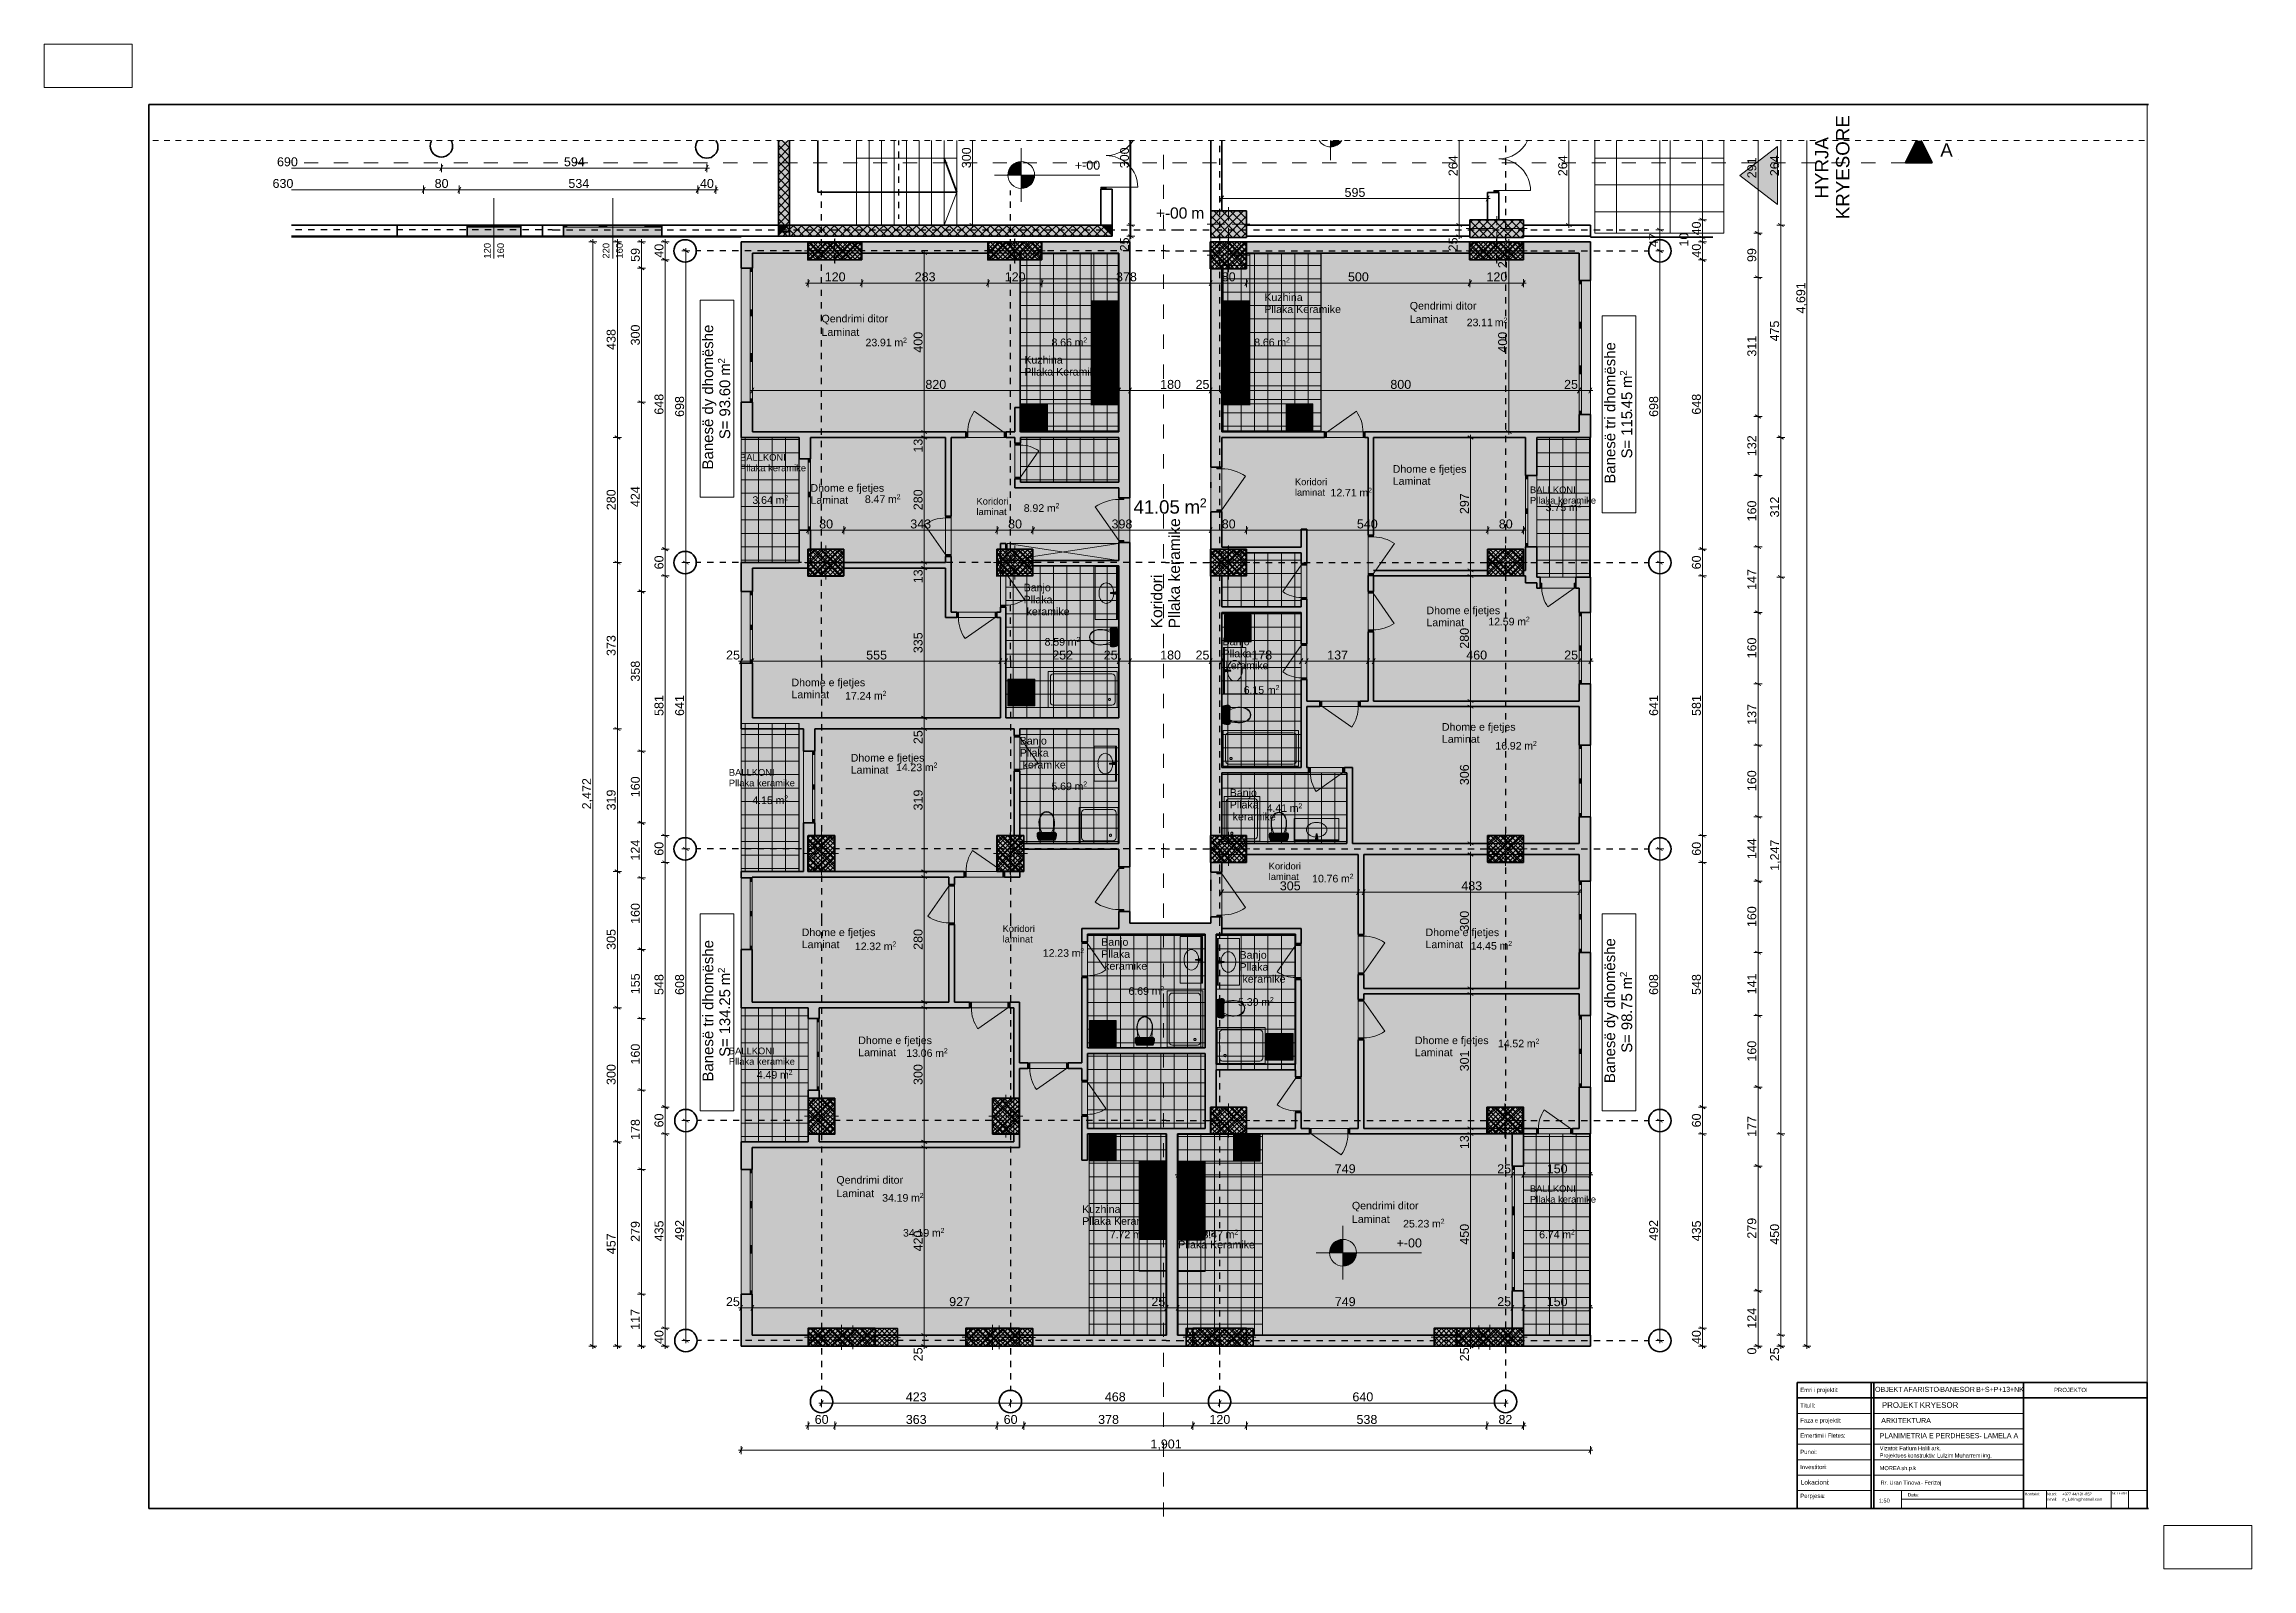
# Model space of a CAD drawing. Header units: millimetres. Extents: x -117066 to -55301, y -75598 to 14871.
# Drawn here: x -117066 to -55301, y -75598 to -32938 of the extents above; entities that cross this region are included whole.
import ezdxf

# ---------------------------------------------------------------- set-up
doc = ezdxf.new("R2010")
doc.units = ezdxf.units.MM
doc.header["$MEASUREMENT"] = 0
doc.header["$XCLIPFRAME"] = 0
doc.layers.add('A - Shtyllat', color=7, linetype='Continuous')
doc.layers.add('Drawing & Figure', color=7, linetype='Continuous')
for name, color, linetype, lineweight in [('A - Shtyllat_Pen_No__1', 7, 'Continuous', 13), ('A - Shtyllat_Pen_No__7', 7, 'Continuous', 35), ('Drawing & Figure_Pen_No__1', 7, 'Continuous', 13), ('Drawing & Figure_Pen_No__101', 252, 'Continuous', 13), ('Drawing & Figure_Pen_No__2', 8, 'Continuous', 15), ('Drawing & Figure_Pen_No__20', 1, 'Continuous', 0), ('Drawing & Figure_Pen_No__6', 5, 'Continuous', 35), ('Drawing & Figure_Pen_No__7', 7, 'Continuous', 35)]:
    doc.layers.add(name, color=color, linetype=linetype, lineweight=lineweight)
for name, color, linetype, lineweight, true_color in [('Drawing & Figure_Pen_No__102', 7, 'Continuous', 13, 0xcccccc), ('Drawing & Figure_Pen_No__23', 7, 'Continuous', 20, 0xff6600), ('Drawing & Figure_Pen_No__25', 7, 'Continuous', 35, 0x40a5ff), ('Drawing & Figure_Pen_No__3', 7, 'Continuous', 18, 0xff6600), ('Drawing & Figure_Pen_No__4', 7, 'Continuous', 20, 0x029e21), ('Drawing & Figure_Pen_No__5', 7, 'Continuous', 25, 0x40a5ff), ('Drawing & Figure_Pen_No__58', 7, 'Continuous', 25, 0xdf0000), ('Drawing & Figure_Pen_No__61', 7, 'Continuous', 20, 0x6a6a6a), ('Drawing & Figure_Pen_No__8', 7, 'Continuous', 35, 0xa80f02), ('Drawing & Figure_Pen_No__81', 7, 'Continuous', 20, 0x6a6a6a), ('Drawing & Figure_Pen_No__85', 7, 'Continuous', 20, 0x80c2ff)]:
    doc.layers.add(name, color=color, linetype=linetype, lineweight=lineweight, true_color=true_color)
doc.styles.add('GENERATED_STYLE_1', font='arial.ttf')
picture_1 = doc.add_image_def('image1.bmp', size_in_pixel=(2048, 1447))
pattern_1 = [(45, (0, 0), (-68.94291, 68.94291), []), (135, (0, 0), (68.94291, 68.94291), [])]

msp = doc.modelspace()

# ---------------------------------------------------------------- texts
at = {"layer": 'Drawing & Figure_Pen_No__1', "color": 7, "linetype": 'Continuous', "lineweight": 13, "attachment_point": 7, "style": 'GENERATED_STYLE_1'}
for s, insert, char_height, rotation in [('\\A1;{\\pql;\\fArial|b0|i0|c0|p34;KRYESORE}', (-66554.4, -37837.1), 375.001, 90), ('\\A1;{\\pql;\\fArial|b0|i0|c0|p34;HYRJA}', (-67143.6, -37256), 375.001, 90), ('\\A1;{\\pql;\\fArial|b0|i0|c0|p34;264}', (-77520.5, -36631.9), 250.001, 90), ('\\A1;{\\pql;\\fArial|b0|i0|c0|p34;264}', (-74452.1, -36631.9), 250.001, 90), ('\\A1;{\\pql;\\fArial|b0|i0|c0|p34;264}', (-68523.6, -36631.9), 250.001, 90), ('\\A1;{\\pql;\\fArial|b0|i0|c0|p34;47}', (-71911.2, -38616.4), 250.001, 90), ('\\A1;{\\pql;\\fArial|b0|i0|c0|p34;10}', (-71062.6, -38600.3), 250.001, 90), ('\\A1;{\\pql;\\fArial|b0|i0|c0|p34;40}', (-70712.5, -38289.1), 250.001, 90), ('\\A1;{\\pql;\\fArial|b0|i0|c0|p34;120}', (-104572.8, -38937.5), 187.5, 89.9), ('\\A1;{\\pql;\\fArial|b0|i0|c0|p34;160}', (-104197.8, -38937.5), 187.5, 89.9), ('\\A1;{\\pql;\\fArial|b0|i0|c0|p34;220}', (-101249.8, -38937.5), 187.5, 89.9), ('\\A1;{\\pql;\\fArial|b0|i0|c0|p34;160}', (-100874.8, -38937.5), 187.5, 89.9), ('\\A1;{\\pql;\\fArial|b0|i0|c0|p34;40}', (-99736.3, -38911.5), 250.001, 90), ('\\A1;{\\pql;\\fArial|b0|i0|c0|p34;25}', (-77520.5, -38735.2), 250.001, 90), ('\\A1;{\\pql;\\fArial|b0|i0|c0|p34;25}', (-76133.8, -39207.1), 250.001, 90), ('\\A1;{\\pql;\\fArial|b0|i0|c0|p34;40}', (-70712.5, -38911.5), 250.001, 90), ('\\A1;{\\pql;\\fArial|b0|i0|c0|p34;4,691}', (-67749, -40474.2), 250.001, 90), ('\\A1;{\\pql;\\fArial|b0|i0|c0|p34;475}', (-68523.6, -41256.2), 250.001, 90), ('\\A1;{\\pql;\\fArial|b0|i0|c0|p34;438}', (-101074.9, -41492), 250.001, 90), ('\\A1;{\\pql;\\fArial|b0|i0|c0|p34;Banesë dy dhomëshe}', (-98258.9, -44839.3), 300.052, 90), ('\\A1;{\\pql;\\fArial|b0|i0|c0|p34;400}', (-92487.8, -41570.2), 250.001, 90), ('\\A1;{\\pql;\\fArial|b0|i0|c0|p34;400}', (-76133.8, -41570.2), 250.001, 90), ('\\A1;{\\pql;\\fArial|b0|i0|c0|p34;Banesë tri dhomëshe}', (-73104.9, -45236.6), 300.052, 90), ('\\A1;{\\pql;\\fArial|b0|i0|c0|p34;2}', (-98017.8, -41874.8), 198.034, 90), ('\\A1;{\\pql;\\fArial|b0|i0|c0|p34;m}', (-97873.8, -42217.7), 300.052, 90), ('\\A1;{\\pql;\\fArial|b0|i0|c0|p34;0}', (-97868.8, -42560.6), 300.052, 90), ('\\A1;{\\pql;\\fArial|b0|i0|c0|p34;6}', (-97868.8, -42788.4), 300.052, 90), ('\\A1;{\\pql;\\fArial|b0|i0|c0|p34;2}', (-72782.2, -42215.9), 198.034, 90), ('\\A1;{\\pql;\\fArial|b0|i0|c0|p34;m}', (-72638.1, -42558.8), 300.052, 90), ('\\A1;{\\pql;\\fArial|b0|i0|c0|p34;648}', (-99736.3, -43304.5), 250.001, 90), ('\\A1;{\\pql;\\fArial|b0|i0|c0|p34;698}', (-99158.6, -43367.1), 250.001, 90), ('\\A1;{\\pql;\\fArial|b0|i0|c0|p34;93}', (-97868.6, -43358.9), 300.052, 90), ('\\A1;{\\pql;\\fArial|b0|i0|c0|p34;.}', (-97873.8, -42903.6), 300.052, 90), ('\\A1;{\\pql;\\fArial|b0|i0|c0|p34;45}', (-72633.2, -43129.4), 300.052, 90), ('\\A1;{\\pql;\\fArial|b0|i0|c0|p34;115}', (-72633.2, -43897.6), 300.052, 90), ('\\A1;{\\pql;\\fArial|b0|i0|c0|p34;.}', (-72638.1, -43244.6), 300.052, 90), ('\\A1;{\\pql;\\fArial|b0|i0|c0|p34;698}', (-71907.4, -43367.1), 250.001, 90), ('\\A1;{\\pql;\\fArial|b0|i0|c0|p34;648}', (-70712.5, -43304.5), 250.001, 90), ('\\A1;{\\pql;\\fArial|b0|i0|c0|p34;S}', (-97868.8, -43989.9), 300.052, 90), ('\\A1;{\\pql;\\fArial|b0|i0|c0|p34;=}', (-97873.8, -43715.6), 300.052, 90), ('\\A1;{\\pql;\\fArial|b0|i0|c0|p34;13}', (-92487.6, -44365.9), 250.001, 90), ('\\A1;{\\pql;\\fArial|b0|i0|c0|p34;S}', (-72633.2, -44528.5), 300.052, 90), ('\\A1;{\\pql;\\fArial|b0|i0|c0|p34;=}', (-72638.1, -44254.2), 300.052, 90), ('\\A1;{\\pql;\\fArial|b0|i0|c0|p34;280}', (-101075, -45977.7), 250.001, 90), ('\\A1;{\\pql;\\fArial|b0|i0|c0|p34;280}', (-92487.8, -45977.7), 250.001, 90), ('\\A1;{\\pql;\\fArial|b0|i0|c0|p34;297}', (-77202.8, -46087.1), 250.001, 90), ('\\A1;{\\pql;\\fArial|b0|i0|c0|p34;312}', (-68523.4, -46180.9), 250.001, 90), ('\\A1;{\\pql;\\fArial|b0|i0|c0|p34;60}', (-99736.3, -47632.9), 250.001, 90), ('\\A1;{\\pql;\\fArial|b0|i0|c0|p34;60}', (-70712.5, -47632.9), 250.001, 90), ('\\A1;{\\pql;\\fArial|b0|i0|c0|p34;13}', (-92487.6, -48022.2), 250.001, 90), ('\\A1;{\\pql;\\fArial|b0|i0|c0|p34;335}', (-92487.6, -49977.7), 250.001, 90), ('\\A1;{\\pql;\\fArial|b0|i0|c0|p34;280}', (-77202.8, -49852.7), 250.001, 90), ('\\A1;{\\pql;\\fArial|b0|i0|c0|p34;373}', (-101074.9, -50055.9), 250.001, 90), ('\\A1;{\\pql;\\fArial|b0|i0|c0|p34;581}', (-99736.3, -51734.1), 250.001, 90), ('\\A1;{\\pql;\\fArial|b0|i0|c0|p34;641}', (-99158.6, -51734.1), 250.001, 90), ('\\A1;{\\pql;\\fArial|b0|i0|c0|p34;641}', (-71907.6, -51734.1), 250.001, 90), ('\\A1;{\\pql;\\fArial|b0|i0|c0|p34;581}', (-70712.5, -51734.1), 250.001, 90), ('\\A1;{\\pql;\\fArial|b0|i0|c0|p34;25}', (-92487.8, -52522.2), 250.001, 90), ('\\A1;{\\pql;\\fArial|b0|i0|c0|p34;306}', (-77202.6, -53671.6), 250.001, 90), ('\\A1;{\\pql;\\fArial|b0|i0|c0|p34;2,472}', (-101715.3, -54347.4), 250.001, 90), ('\\A1;{\\pql;\\fArial|b0|i0|c0|p34;319}', (-101074.9, -54377.8), 250.001, 90), ('\\A1;{\\pql;\\fArial|b0|i0|c0|p34;319}', (-92487.6, -54377.8), 250.001, 90), ('\\A1;{\\pql;\\fArial|b0|i0|c0|p34;60}', (-99736.3, -55645.5), 250.001, 90), ('\\A1;{\\pql;\\fArial|b0|i0|c0|p34;60}', (-70712.5, -55645.5), 250.001, 90), ('\\A1;{\\pql;\\fArial|b0|i0|c0|p34;1,247}', (-68479.2, -56067.6), 250.001, 90), ('\\A1;{\\pql;\\fArial|b0|i0|c0|p34;300}', (-77202.6, -57768.5), 250.001, 90), ('\\A1;{\\pql;\\fArial|b0|i0|c0|p34;305}', (-101074.9, -58277.9), 250.001, 90), ('\\A1;{\\pql;\\fArial|b0|i0|c0|p34;Banesë tri dhomëshe}', (-98340.5, -61964.2), 300.052, 90), ('\\A1;{\\pql;\\fArial|b0|i0|c0|p34;280}', (-92487.8, -58277.9), 250.001, 90), ('\\A1;{\\pql;\\fArial|b0|i0|c0|p34;Banesë dy dhomëshe}', (-73023.2, -62006.7), 300.052, 90), ('\\A1;{\\pql;\\fArial|b0|i0|c0|p34;548}', (-99736.3, -59540.3), 250.001, 90), ('\\A1;{\\pql;\\fArial|b0|i0|c0|p34;608}', (-99158.6, -59540.3), 250.001, 90), ('\\A1;{\\pql;\\fArial|b0|i0|c0|p34;2}', (-98017.8, -58928.4), 198.034, 90), ('\\A1;{\\pql;\\fArial|b0|i0|c0|p34;m}', (-97873.8, -59271.3), 300.052, 90), ('\\A1;{\\pql;\\fArial|b0|i0|c0|p34;2}', (-72782.2, -59042.3), 198.034, 90), ('\\A1;{\\pql;\\fArial|b0|i0|c0|p34;m}', (-72638.1, -59385.2), 300.052, 90), ('\\A1;{\\pql;\\fArial|b0|i0|c0|p34;608}', (-71908.2, -59540.3), 250.001, 90), ('\\A1;{\\pql;\\fArial|b0|i0|c0|p34;548}', (-70712.5, -59540.3), 250.001, 90), ('\\A1;{\\pql;\\fArial|b0|i0|c0|p34;25}', (-97868.8, -59841.9), 300.052, 90), ('\\A1;{\\pql;\\fArial|b0|i0|c0|p34;.}', (-97873.8, -59957.1), 300.052, 90), ('\\A1;{\\pql;\\fArial|b0|i0|c0|p34;75}', (-72633.2, -59955.8), 300.052, 90), ('\\A1;{\\pql;\\fArial|b0|i0|c0|p34;34}', (-97868.6, -60412.5), 300.052, 90), ('\\A1;{\\pql;\\fArial|b0|i0|c0|p34;1}', (-97873.8, -60640.2), 300.052, 90), ('\\A1;{\\pql;\\fArial|b0|i0|c0|p34;98}', (-72633.2, -60526.4), 300.052, 90), ('\\A1;{\\pql;\\fArial|b0|i0|c0|p34;.}', (-72638.1, -60071), 300.052, 90), ('\\A1;{\\pql;\\fArial|b0|i0|c0|p34;S}', (-97868.8, -61271.2), 300.052, 90), ('\\A1;{\\pql;\\fArial|b0|i0|c0|p34;=}', (-97873.8, -60996.9), 300.052, 90), ('\\A1;{\\pql;\\fArial|b0|i0|c0|p34;301}', (-77202.6, -61677.8), 250.001, 90), ('\\A1;{\\pql;\\fArial|b0|i0|c0|p34;S}', (-72633.2, -61157.4), 300.052, 90), ('\\A1;{\\pql;\\fArial|b0|i0|c0|p34;=}', (-72638.1, -60883), 300.052, 90), ('\\A1;{\\pql;\\fArial|b0|i0|c0|p34;300}', (-101074.9, -62059.1), 250.001, 90), ('\\A1;{\\pql;\\fArial|b0|i0|c0|p34;300}', (-92487.6, -62059.1), 250.001, 90), ('\\A1;{\\pql;\\fArial|b0|i0|c0|p34;60}', (-99736.3, -63245.5), 250.001, 90), ('\\A1;{\\pql;\\fArial|b0|i0|c0|p34;60}', (-70712.5, -63245.5), 250.001, 90), ('\\A1;{\\pql;\\fArial|b0|i0|c0|p34;13}', (-77202.6, -63853.5), 250.001, 90), ('\\A1;{\\pql;\\fArial|b0|i0|c0|p34;435}', (-99736.1, -66434), 250.001, 90), ('\\A1;{\\pql;\\fArial|b0|i0|c0|p34;492}', (-99158.6, -66418.4), 250.001, 90), ('\\A1;{\\pql;\\fArial|b0|i0|c0|p34;450}', (-77202.8, -66527.9), 250.001, 90), ('\\A1;{\\pql;\\fArial|b0|i0|c0|p34;492}', (-71908.4, -66418.4), 250.001, 90), ('\\A1;{\\pql;\\fArial|b0|i0|c0|p34;435}', (-70712.3, -66434), 250.001, 90), ('\\A1;{\\pql;\\fArial|b0|i0|c0|p34;450}', (-68523.6, -66527.9), 250.001, 90), ('\\A1;{\\pql;\\fArial|b0|i0|c0|p34;457}', (-101075, -66793.6), 250.001, 90), ('\\A1;{\\pql;\\fArial|b0|i0|c0|p34;420}', (-92487.8, -66715.3), 250.001, 90), ('\\A1;{\\pql;\\fArial|b0|i0|c0|p34;40}', (-99736.3, -69307.9), 250.001, 90), ('\\A1;{\\pql;\\fArial|b0|i0|c0|p34;40}', (-70712.5, -69307.9), 250.001, 90), ('\\A1;{\\pql;\\fArial|b0|i0|c0|p34;25}', (-92487.8, -69791), 250.001, 90), ('\\A1;{\\pql;\\fArial|b0|i0|c0|p34;25}', (-77202.8, -69791), 250.001, 90), ('\\A1;{\\pql;\\fArial|b0|i0|c0|p34;25}', (-68523.6, -69791), 250.001, 90)]:
    msp.add_mtext(s, dxfattribs=dict(at, insert=insert, char_height=char_height, rotation=rotation))
for s, insert, char_height in [('\\A1;{\\pql;\\fArial|b0|i0|c0|p34;690}', (-110551, -36357.5), 250.001), ('\\A1;{\\pql;\\fArial|b0|i0|c0|p34;594}', (-102524.2, -36357.5), 250.001), ('\\A1;{\\pql;\\fArial|b0|i0|c0|p34;630}', (-110676, -36964.4), 250.001), ('\\A1;{\\pql;\\fArial|b0|i0|c0|p34;80}', (-106140.6, -36964.2), 250.001), ('\\A1;{\\pql;\\fArial|b0|i0|c0|p34;534}', (-102399.2, -36964.4), 250.001), ('\\A1;{\\pql;\\fArial|b0|i0|c0|p34;40}', (-98718, -36964.2), 250.001), ('\\A1;{\\pql;\\fArial|b0|i0|c0|p34;595}', (-80683.8, -37214.8), 250.001), ('\\A1;{\\pql;\\fArial|b0|i0|c0|p34;120}', (-95227.1, -39576.2), 250.001), ('\\A1;{\\pql;\\fArial|b0|i0|c0|p34;283}', (-92709.1, -39576.4), 250.001), ('\\A1;{\\pql;\\fArial|b0|i0|c0|p34;120}', (-90191.1, -39576.2), 250.001), ('\\A1;{\\pql;\\fArial|b0|i0|c0|p34;378}', (-87077.7, -39576.4), 250.001), ('\\A1;{\\pql;\\fArial|b0|i0|c0|p34;80}', (-84119.4, -39576.2), 250.001), ('\\A1;{\\pql;\\fArial|b0|i0|c0|p34;500}', (-80588.5, -39576.2), 250.001), ('\\A1;{\\pql;\\fArial|b0|i0|c0|p34;120}', (-76712.6, -39576.2), 250.001), ('\\A1;{\\pql;\\fArial|b0|i0|c0|p34;820}', (-92410.8, -42586.3), 250.001), ('\\A1;{\\pql;\\fArial|b0|i0|c0|p34;25}', (-87423, -42586.3), 250.001), ('\\A1;{\\pql;\\fArial|b0|i0|c0|p34;180}', (-85843.1, -42586.3), 250.001), ('\\A1;{\\pql;\\fArial|b0|i0|c0|p34;25}', (-84852.5, -42586.3), 250.001), ('\\A1;{\\pql;\\fArial|b0|i0|c0|p34;800}', (-79402.9, -42586.3), 250.001), ('\\A1;{\\pql;\\fArial|b0|i0|c0|p34;25}', (-74542.2, -42586.3), 250.001), ('\\A1;{\\pql;\\fArial|b0|i0|c0|p34;80}', (-95382.3, -46491), 250.001), ('\\A1;{\\pql;\\fArial|b0|i0|c0|p34;343}', (-92834.1, -46491.2), 250.001), ('\\A1;{\\pql;\\fArial|b0|i0|c0|p34;80}', (-90096.3, -46491), 250.001), ('\\A1;{\\pql;\\fArial|b0|i0|c0|p34;398}', (-87202.6, -46491.2), 250.001), ('\\A1;{\\pql;\\fArial|b0|i0|c0|p34;80}', (-84119.4, -46491), 250.001), ('\\A1;{\\pql;\\fArial|b0|i0|c0|p34;540}', (-80338.5, -46491), 250.001), ('\\A1;{\\pql;\\fArial|b0|i0|c0|p34;80}', (-76367.9, -46491), 250.001), ('\\A1;{\\pql;\\fArial|b0|i0|c0|p34;25}', (-97987.4, -50158.1), 250.001), ('\\A1;{\\pql;\\fArial|b0|i0|c0|p34;555}', (-94067, -50158.1), 250.001), ('\\A1;{\\pql;\\fArial|b0|i0|c0|p34;252}', (-88862.8, -50158.1), 250.001), ('\\A1;{\\pql;\\fArial|b0|i0|c0|p34;25}', (-87423, -50158.1), 250.001), ('\\A1;{\\pql;\\fArial|b0|i0|c0|p34;180}', (-85843.1, -50158.1), 250.001), ('\\A1;{\\pql;\\fArial|b0|i0|c0|p34;25}', (-84852.5, -50158.1), 250.001), ('\\A1;{\\pql;\\fArial|b0|i0|c0|p34;178}', (-83292.3, -50158.1), 250.001), ('\\A1;{\\pql;\\fArial|b0|i0|c0|p34;137}', (-81169.5, -50158.2), 250.001), ('\\A1;{\\pql;\\fArial|b0|i0|c0|p34;460}', (-77278.6, -50158.1), 250.001), ('\\A1;{\\pql;\\fArial|b0|i0|c0|p34;25}', (-74539.3, -50158.1), 250.001), ('\\A1;{\\pql;\\fArial|b0|i0|c0|p34;305}', (-82495.4, -56616.1), 250.001), ('\\A1;{\\pql;\\fArial|b0|i0|c0|p34;483}', (-77417.2, -56616.1), 250.001), ('\\A1;{\\pql;\\fArial|b0|i0|c0|p34;749}', (-80956.8, -64531.8), 250.001), ('\\A1;{\\pql;\\fArial|b0|i0|c0|p34;25}', (-76413.4, -64531.8), 250.001), ('\\A1;{\\pql;\\fArial|b0|i0|c0|p34;150}', (-75027.2, -64531.8), 250.001), ('\\A1;{\\pql;\\fArial|b0|i0|c0|p34;25}', (-97990.4, -68250.3), 250.001), ('\\A1;{\\pql;\\fArial|b0|i0|c0|p34;927}', (-91745.5, -68250.3), 250.001), ('\\A1;{\\pql;\\fArial|b0|i0|c0|p34;25}', (-86089.2, -68250.3), 250.001), ('\\A1;{\\pql;\\fArial|b0|i0|c0|p34;749}', (-80956.8, -68250.3), 250.001), ('\\A1;{\\pql;\\fArial|b0|i0|c0|p34;25}', (-76413.4, -68250.3), 250.001), ('\\A1;{\\pql;\\fArial|b0|i0|c0|p34;150}', (-75027.2, -68250.3), 250.001), ('\\A1;{\\pql;\\fArial|b0|i0|c0|p34;423}', (-92959.1, -70912.7), 250.001), ('\\A1;{\\pql;\\fArial|b0|i0|c0|p34;468}', (-87390.2, -70912.5), 250.001), ('\\A1;{\\pql;\\fArial|b0|i0|c0|p34;640}', (-80463.4, -70912.5), 250.001), ('\\A1;{\\pql;\\fArial|b0|i0|c0|p34;Titulli}', (-67934.2, -71086.5), 118.582), ('\\A1;{\\pql;\\fArial|b0|i0|c0|p34;Emri}', (-67934.2, -70651.4), 118.582), ('\\A1;{\\pql;\\fArial|b0|i0|c0|p34;:}', (-67561.3, -71084.6), 118.582), ('\\A1;{\\pql;\\fArial|b0|i0|c0|p34;i}', (-67554.8, -70651.4), 118.582), ('\\A1;{\\pql;\\fArial|b0|i0|c0|p34;projektit}', (-67473.5, -70685.5), 118.582), ('\\A1;{\\pql;\\fArial|b0|i0|c0|p34;:}', (-66905.2, -70651.4), 118.582), ('\\A1;{\\pql;\\fArial|b0|i0|c0|p34;OBJEKT}', (-65843, -70649.5), 141.802), ('\\A1;{\\pql;\\fArial|b0|i0|c0|p34;PROJEKT}', (-65650.9, -71095.5), 158.11), ('\\A1;{\\pql;\\fArial|b0|i0|c0|p34;AFARISTO}', (-65044.3, -70649.5), 141.802), ('\\A1;{\\pql;\\fArial|b0|i0|c0|p34;KRYESOR}', (-64592.6, -71095.5), 158.11), ('\\A1;{\\pql;\\fArial|b0|i0|c0|p34;-}', (-64083.6, -70647.1), 141.802), ('\\A1;{\\pql;\\fArial|b0|i0|c0|p34;BANESOR}', (-64018.8, -70649.5), 141.802), ('\\A1;{\\pql;\\fArial|b0|i0|c0|p34;B}', (-63014.1, -70647.1), 141.802), ('\\A1;{\\pql;\\fArial|b0|i0|c0|p34;+}', (-62884.3, -70647.1), 141.802), ('\\A1;{\\pql;\\fArial|b0|i0|c0|p34;S}', (-62770.2, -70649.5), 141.802), ('\\A1;{\\pql;\\fArial|b0|i0|c0|p34;+}', (-62640.6, -70647.1), 141.802), ('\\A1;{\\pql;\\fArial|b0|i0|c0|p34;P}', (-62526.3, -70647.1), 141.802), ('\\A1;{\\pql;\\fArial|b0|i0|c0|p34;+}', (-62396.8, -70647.1), 141.802), ('\\A1;{\\pql;\\fArial|b0|i0|c0|p34;13}', (-62282.7, -70649.6), 141.802), ('\\A1;{\\pql;\\fArial|b0|i0|c0|p34;+}', (-62067.6, -70647.1), 141.802), ('\\A1;{\\pql;\\fArial|b0|i0|c0|p34;NK}', (-61953.3, -70647.1), 141.802), ('\\A1;{\\pql;\\fArial|b0|i0|c0|p34;PROJEKTOI}', (-60834.5, -70653.3), 118.582), ('\\A1;{\\pql;\\fArial|b0|i0|c0|p34;60}', (-95507.3, -71546.2), 250.001), ('\\A1;{\\pql;\\fArial|b0|i0|c0|p34;363}', (-92959.1, -71546.4), 250.001), ('\\A1;{\\pql;\\fArial|b0|i0|c0|p34;60}', (-90221.2, -71546.2), 250.001), ('\\A1;{\\pql;\\fArial|b0|i0|c0|p34;378}', (-87577.8, -71546.4), 250.001), ('\\A1;{\\pql;\\fArial|b0|i0|c0|p34;120}', (-84464.1, -71546.2), 250.001), ('\\A1;{\\pql;\\fArial|b0|i0|c0|p34;538}', (-80349.1, -71546.4), 250.001), ('\\A1;{\\pql;\\fArial|b0|i0|c0|p34;82}', (-76378.5, -71546.2), 250.001), ('\\A1;{\\pql;\\fArial|b0|i0|c0|p34;Faza}', (-67934.2, -71506.9), 118.582), ('\\A1;{\\pql;\\fArial|b0|i0|c0|p34;e}', (-67527.7, -71506.9), 118.582), ('\\A1;{\\pql;\\fArial|b0|i0|c0|p34;projektit}', (-67392.2, -71539.2), 118.582), ('\\A1;{\\pql;\\fArial|b0|i0|c0|p34;:}', (-66823.9, -71505.1), 118.582), ('\\A1;{\\pql;\\fArial|b0|i0|c0|p34;ARKITEKTURA}', (-65670.4, -71521.2), 142.299), ('\\A1;{\\pql;\\fArial|b0|i0|c0|p34;1,901}', (-86114.9, -72275.3), 250.001), ('\\A1;{\\pql;\\fArial|b0|i0|c0|p34;Emertimi}', (-67934.2, -71930.9), 118.582), ('\\A1;{\\pql;\\fArial|b0|i0|c0|p34;Punoi}', (-67934.2, -72387.1), 118.582), ('\\A1;{\\pql;\\fArial|b0|i0|c0|p34;i}', (-67248, -71929), 118.582), ('\\A1;{\\pql;\\fArial|b0|i0|c0|p34;Fletes}', (-67166.6, -71930.9), 118.582), ('\\A1;{\\pql;\\fArial|b0|i0|c0|p34;:}', (-66724.1, -71929), 118.582), ('\\A1;{\\pql;\\fArial|b0|i0|c0|p34;Vizatoi}', (-65712.2, -72281), 113.442), ('\\A1;{\\pql;\\fArial|b0|i0|c0|p34;PLANIMETRIA E PERDHESES}', (-65715.2, -71944.9), 142.299), ('\\A1;{\\pql;\\fArial|b0|i0|c0|p34;:}', (-65249.4, -72279.2), 113.442), ('\\A1;{\\pql;\\fArial|b0|i0|c0|p34;Fatlum}', (-65162.4, -72281), 113.442), ('\\A1;{\\pql;\\fArial|b0|i0|c0|p34;Halili}', (-64643.8, -72281), 113.442), ('\\A1;{\\pql;\\fArial|b0|i0|c0|p34;ark}', (-64265.2, -72281), 113.442), ('\\A1;{\\pql;\\fArial|b0|i0|c0|p34;.}', (-64049.6, -72279.2), 113.442), ('\\A1;{\\pql;\\fArial|b0|i0|c0|p34;-}', (-62927.3, -71942.5), 142.299), ('\\A1;{\\pql;\\fArial|b0|i0|c0|p34;LAMELA \\fArial|b0|i0|c0|p34;A}', (-62807.5, -71942.5), 142.299), ('\\A1;{\\pql;\\fArial|b0|i0|c0|p34;Investitori}', (-67934.2, -72809.6), 118.582), ('\\A1;{\\pql;\\fArial|b0|i0|c0|p34;:}', (-67520, -72385.2), 118.582), ('\\A1;{\\pql;\\fArial|b0|i0|c0|p34;:}', (-67239.2, -72807.7), 118.582), ('\\A1;{\\pql;\\fArial|b0|i0|c0|p34;Projektues}', (-65712.2, -72515.7), 113.442), ('\\A1;{\\pql;\\fArial|b0|i0|c0|p34;MOREA}', (-65712.2, -72838.1), 113.442), ('\\A1;{\\pql;\\fArial|b0|i0|c0|p34;sh}', (-65106.4, -72838), 113.442), ('\\A1;{\\pql;\\fArial|b0|i0|c0|p34;.}', (-64942.5, -72836.2), 113.442), ('\\A1;{\\pql;\\fArial|b0|i0|c0|p34;konstruktiv}', (-64935.3, -72484.8), 113.442), ('\\A1;{\\pql;\\fArial|b0|i0|c0|p34;p}', (-64899, -72867.1), 113.442), ('\\A1;{\\pql;\\fArial|b0|i0|c0|p34;.}', (-64813, -72836.2), 113.442), ('\\A1;{\\pql;\\fArial|b0|i0|c0|p34;k}', (-64769.2, -72836.2), 113.442), ('\\A1;{\\pql;\\fArial|b0|i0|c0|p34;:}', (-64192.7, -72483), 113.442), ('\\A1;{\\pql;\\fArial|b0|i0|c0|p34;Lulzim}', (-64105.6, -72484.8), 113.442), ('\\A1;{\\pql;\\fArial|b0|i0|c0|p34;Muharremi}', (-63614, -72484.8), 113.442), ('\\A1;{\\pql;\\fArial|b0|i0|c0|p34;ing}', (-62828.8, -72515.7), 113.442), ('\\A1;{\\pql;\\fArial|b0|i0|c0|p34;.}', (-62622.4, -72483), 113.442), ('\\A1;{\\pql;\\fArial|b0|i0|c0|p34;Perpjesa}', (-67934.2, -73650.5), 118.582), ('\\A1;{\\pql;\\fArial|b0|i0|c0|p34;Lokacioni}', (-67920.7, -73243.7), 129.549), ('\\A1;{\\pql;\\fArial|b0|i0|c0|p34;:}', (-67173.4, -73241.7), 129.549), ('\\A1;{\\pql;\\fArial|b0|i0|c0|p34;Rr}', (-65689.4, -73241.7), 113.442), ('\\A1;{\\pql;\\fArial|b0|i0|c0|p34;.}', (-65525.6, -73241.7), 113.442), ('\\A1;{\\pql;\\fArial|b0|i0|c0|p34;Uran Tinova}', (-65438.5, -73243.5), 113.442), ('\\A1;{\\pql;\\fArial|b0|i0|c0|p34;Data}', (-64929, -73574.6), 94.866), ('\\A1;{\\pql;\\fArial|b0|i0|c0|p34;-}', (-64557.8, -73241.7), 113.442), ('\\A1;{\\pql;\\fArial|b0|i0|c0|p34;Ferizaj}', (-64462.5, -73274.3), 113.442), ('\\A1;{\\pql;\\fArial|b0|i0|c0|p34;Kontakti}', (-61650.2, -73546.1), 79.055), ('\\A1;{\\pql;\\fArial|b0|i0|c0|p34;:}', (-61259.2, -73544.8), 79.055), ('\\A1;{\\pql;\\fArial|b0|i0|c0|p34;Nr}', (-61032.1, -73544.8), 79.055), ('\\A1;{\\pql;\\fArial|b0|i0|c0|p34;tel}', (-60887.5, -73546.1), 79.055), ('\\A1;{\\pql;\\fArial|b0|i0|c0|p34;:}', (-60773.2, -73544.8), 79.055), ('\\A1;{\\pql;\\fArial|b0|i0|c0|p34;+}', (-60605.1, -73544.8), 79.055), ('\\A1;{\\pql;\\fArial|b0|i0|c0|p34;377 44}', (-60541.4, -73546.2), 79.055), ('\\A1;{\\pql;\\fArial|b0|i0|c0|p34;/}', (-60211.2, -73546.1), 79.055), ('\\A1;{\\pql;\\fArial|b0|i0|c0|p34;131}', (-60180.7, -73546.2), 79.055), ('\\A1;{\\pql;\\fArial|b0|i0|c0|p34;652}', (-59964.6, -73546.1), 79.055), ('\\A1;{\\pql;\\fArial|b0|i0|c0|p34;Nr}', (-59209.2, -73516.8), 63.244), ('\\A1;{\\pql;\\fArial|b0|i0|c0|p34;i}', (-59069.1, -73516.8), 63.244), ('\\A1;{\\pql;\\fArial|b0|i0|c0|p34;Fletës}', (-59025.8, -73517.8), 63.244), ('\\A1;{\\pql;\\fArial|b0|i0|c0|p34;:}', (-67294.4, -73616.3), 118.582), ('\\A1;{\\pql;\\fArial|b0|i0|c0|p34;1}', (-65736.7, -73744.9), 113.442), ('\\A1;{\\pql;\\fArial|b0|i0|c0|p34;:}', (-65650.6, -73744.9), 113.442), ('\\A1;{\\pql;\\fArial|b0|i0|c0|p34;50}', (-65607.1, -73746.8), 113.442), ('\\A1;{\\pql;\\fArial|b0|i0|c0|p34;:}', (-64654.9, -73573.1), 94.866), ('\\A1;{\\pql;\\fArial|b0|i0|c0|p34;email}', (-61032.1, -73695.1), 79.055), ('\\A1;{\\pql;\\fArial|b0|i0|c0|p34;.}', (-60917.8, -73544.8), 79.055), ('\\A1;{\\pql;\\fArial|b0|i0|c0|p34;:}', (-60774, -73693.9), 79.055), ('\\A1;{\\pql;\\fArial|b0|i0|c0|p34;m}', (-60605.1, -73693.9), 79.055), ('\\A1;{\\pql;\\fArial|b0|i0|c0|p34;_}', (-60514.6, -73715.4), 79.055), ('\\A1;{\\pql;\\fArial|b0|i0|c0|p34;lulzim}', (-60454.8, -73695.1), 79.055), ('\\A1;{\\pql;\\fArial|b0|i0|c0|p34;@}', (-60178.7, -73716.7), 79.055), ('\\A1;{\\pql;\\fArial|b0|i0|c0|p34;hotmail}', (-60068.6, -73695.1), 79.055), ('\\A1;{\\pql;\\fArial|b0|i0|c0|p34;-}', (-60000.8, -73544.8), 79.055), ('\\A1;{\\pql;\\fArial|b0|i0|c0|p34;.}', (-59720.5, -73693.9), 79.055), ('\\A1;{\\pql;\\fArial|b0|i0|c0|p34;com}', (-59689.9, -73695.1), 79.055), ('\\A1;{\\pql;\\fArial|b0|i0|c0|p34;.}', (-59117.7, -73516.8), 63.244)]:
    msp.add_mtext(s, dxfattribs=dict(at, insert=insert, char_height=char_height))
at = {"layer": 'Drawing & Figure_Pen_No__5', "color": 161, "linetype": 'Continuous', "lineweight": 25, "true_color": 0x40a5ff, "insert": (-64017.6, -36086.6), "char_height": 375.001, "attachment_point": 7, "style": 'GENERATED_STYLE_1'}
msp.add_mtext('\\A1;{\\pql;\\fArial|b0|i0|c0|p34;A}', dxfattribs=at)
at = {"layer": 'Drawing & Figure_Pen_No__5', "color": 161, "linetype": 'Continuous', "lineweight": 25, "true_color": 0x40a5ff, "char_height": 250.001, "attachment_point": 7, "rotation": 90, "style": 'GENERATED_STYLE_1'}
for s, insert in [('\\A1;{\\pql;\\fArial|b0|i0|c0|p34;291}', (-69162.6, -36690.4)), ('\\A1;{\\pql;\\fArial|b0|i0|c0|p34;59}', (-100397.9, -39029.1)), ('\\A1;{\\pql;\\fArial|b0|i0|c0|p34;99}', (-69162.6, -39033.7)), ('\\A1;{\\pql;\\fArial|b0|i0|c0|p34;300}', (-100397.8, -41366.6)), ('\\A1;{\\pql;\\fArial|b0|i0|c0|p34;311}', (-69162.4, -41680.9)), ('\\A1;{\\pql;\\fArial|b0|i0|c0|p34;132}', (-69162.4, -44465.1)), ('\\A1;{\\pql;\\fArial|b0|i0|c0|p34;424}', (-100402, -45890)), ('\\A1;{\\pql;\\fArial|b0|i0|c0|p34;160}', (-69162.6, -46290.4)), ('\\A1;{\\pql;\\fArial|b0|i0|c0|p34;147}', (-69166.7, -48207.3)), ('\\A1;{\\pql;\\fArial|b0|i0|c0|p34;160}', (-69162.6, -50124.2)), ('\\A1;{\\pql;\\fArial|b0|i0|c0|p34;358}', (-100397.8, -50773.4)), ('\\A1;{\\pql;\\fArial|b0|i0|c0|p34;137}', (-69162.4, -51981.3)), ('\\A1;{\\pql;\\fArial|b0|i0|c0|p34;160}', (-100397.9, -54008.4)), ('\\A1;{\\pql;\\fArial|b0|i0|c0|p34;160}', (-69162.6, -53838.3)), ('\\A1;{\\pql;\\fArial|b0|i0|c0|p34;124}', (-100402, -55780.7)), ('\\A1;{\\pql;\\fArial|b0|i0|c0|p34;144}', (-69166.7, -55739.7)), ('\\A1;{\\pql;\\fArial|b0|i0|c0|p34;160}', (-100397.9, -57553)), ('\\A1;{\\pql;\\fArial|b0|i0|c0|p34;160}', (-69162.6, -57641.1)), ('\\A1;{\\pql;\\fArial|b0|i0|c0|p34;155}', (-100397.9, -59519.9)), ('\\A1;{\\pql;\\fArial|b0|i0|c0|p34;141}', (-69166.7, -59522.8)), ('\\A1;{\\pql;\\fArial|b0|i0|c0|p34;160}', (-100397.9, -61486.6)), ('\\A1;{\\pql;\\fArial|b0|i0|c0|p34;160}', (-69162.6, -61404.8)), ('\\A1;{\\pql;\\fArial|b0|i0|c0|p34;177}', (-69166.7, -63510.1)), ('\\A1;{\\pql;\\fArial|b0|i0|c0|p34;178}', (-100397.9, -63596.1)), ('\\A1;{\\pql;\\fArial|b0|i0|c0|p34;279}', (-100397.9, -66449.6)), ('\\A1;{\\pql;\\fArial|b0|i0|c0|p34;279}', (-69162.6, -66359.4)), ('\\A1;{\\pql;\\fArial|b0|i0|c0|p34;117}', (-100402, -68910.8)), ('\\A1;{\\pql;\\fArial|b0|i0|c0|p34;124}', (-69166.7, -68877.7)), ('\\A1;{\\pql;\\fArial|b0|i0|c0|p34;0}', (-69162.6, -69601.3))]:
    msp.add_mtext(s, dxfattribs=dict(at, insert=insert))
at = {"layer": 'Drawing & Figure_Pen_No__6', "color": 5, "linetype": 'Continuous', "lineweight": 35, "char_height": 250.001, "attachment_point": 7, "rotation": 90, "style": 'GENERATED_STYLE_1'}
for s, insert in [('\\A1;{\\pql;\\fArial|b0|i0|c0|p34;300}', (-91135.8, -36409.6)), ('\\A1;{\\pql;\\fArial|b0|i0|c0|p34;300}', (-86712.5, -36409.6)), ('\\A1;{\\pql;\\fArial|b0|i0|c0|p34;25}', (-86712.7, -38735.2))]:
    msp.add_mtext(s, dxfattribs=dict(at, insert=insert))
at = {"layer": 'Drawing & Figure_Pen_No__6', "color": 5, "linetype": 'Continuous', "lineweight": 35, "attachment_point": 7, "style": 'GENERATED_STYLE_1'}
for s, insert, char_height in [('\\A1;{\\pql;\\fArial|b0|i0|c0|p34;+-00}', (-88230, -36453.6), 250.001), ('\\A1;{\\pql;\\fArial|b0|i0|c0|p34;+-}', (-85961.9, -37818.1), 312.501), ('\\A1;{\\pql;\\fArial|b0|i0|c0|p34;00}', (-85567.7, -37823.3), 312.501), ('\\A1;{\\pql;\\fArial|b0|i0|c0|p34;m}', (-84973.5, -37818.1), 312.501), ('\\A1;{\\pql;\\fArial|b0|i0|c0|p34;+-00}', (-79229.1, -66607.7), 250.001)]:
    msp.add_mtext(s, dxfattribs=dict(at, insert=insert, char_height=char_height))
at = {"layer": 'Drawing & Figure_Pen_No__61', "color": 251, "linetype": 'Continuous', "lineweight": 20, "true_color": 0x6a6a6a, "char_height": 150, "attachment_point": 7, "style": 'GENERATED_STYLE_1'}
for s, insert in [('\\A1;{\\pql;\\fArial|b0|i0|c0|p34;F}', (-89434.3, -43447.1)), ('\\A1;{\\pql;\\fArial|b0|i0|c0|p34;F}', (-82006.4, -43447.1)), ('\\A1;{\\pql;\\fArial|b0|i0|c0|p34;W}', (-89822.5, -51145.4)), ('\\A1;{\\pql;\\fArial|b0|i0|c0|p34;F}', (-87512.4, -63872.3)), ('\\A1;{\\pql;\\fArial|b0|i0|c0|p34;F}', (-83480.4, -63883.2))]:
    msp.add_mtext(s, dxfattribs=dict(at, insert=insert))
at = {"layer": 'Drawing & Figure_Pen_No__61', "color": 251, "linetype": 'Continuous', "lineweight": 20, "true_color": 0x6a6a6a, "char_height": 150, "attachment_point": 7, "rotation": 90, "style": 'GENERATED_STYLE_1'}
for insert in [(-83605.3, -49378.7), (-87382.2, -60724.6), (-82433.7, -61092.1)]:
    msp.add_mtext('\\A1;{\\pql;\\fArial|b0|i0|c0|p34;W}', dxfattribs=dict(at, insert=insert))
at = {"layer": 'Drawing & Figure_Pen_No__8', "color": 14, "linetype": 'Continuous', "lineweight": 35, "true_color": 0xa80f02, "attachment_point": 7, "style": 'GENERATED_STYLE_1'}
for s, insert, char_height in [('\\A1;{\\pql;\\fArial|b0|i0|c0|p34;Kuzhina}', (-82928.5, -40129.5), 212.5), ('\\A1;{\\pql;\\fArial|b0|i0|c0|p34;Qendrimi ditor}', (-78859.2, -40421.7), 212.5), ('\\A1;{\\pql;\\fArial|b0|i0|c0|p34;Qendrimi ditor}', (-95317.6, -40781.4), 212.5), ('\\A1;{\\pql;\\fArial|b0|i0|c0|p34;Pllaka Keramike}', (-82928.5, -40463.5), 212.5), ('\\A1;{\\pql;\\fArial|b0|i0|c0|p34;Laminat}', (-78859.2, -40742.8), 212.5), ('\\A1;{\\pql;\\fArial|b0|i0|c0|p34;23}', (-77268, -40833.3), 212.5), ('\\A1;{\\pql;\\fArial|b0|i0|c0|p34;11}', (-76864, -40829.6), 212.5), ('\\A1;{\\pql;\\fArial|b0|i0|c0|p34;m}', (-76481.1, -40829.6), 212.5), ('\\A1;{\\pql;\\fArial|b0|i0|c0|p34;2}', (-76238.5, -40727.6), 140.25), ('\\A1;{\\pql;\\fArial|b0|i0|c0|p34;Laminat}', (-95317.6, -41102.6), 212.5), ('\\A1;{\\pql;\\fArial|b0|i0|c0|p34;23}', (-94087.5, -41395.5), 212.5), ('\\A1;{\\pql;\\fArial|b0|i0|c0|p34;.}', (-93764.9, -41391.8), 212.5), ('\\A1;{\\pql;\\fArial|b0|i0|c0|p34;91}', (-93683.4, -41395.3), 212.5), ('\\A1;{\\pql;\\fArial|b0|i0|c0|p34;m}', (-93279.2, -41391.8), 212.5), ('\\A1;{\\pql;\\fArial|b0|i0|c0|p34;2}', (-93036.4, -41289.8), 140.25), ('\\A1;{\\pql;\\fArial|b0|i0|c0|p34;8}', (-88883.5, -41390.1), 212.5), ('\\A1;{\\pql;\\fArial|b0|i0|c0|p34;.}', (-88722.1, -41386.6), 212.5), ('\\A1;{\\pql;\\fArial|b0|i0|c0|p34;66}', (-88640.6, -41390.1), 212.5), ('\\A1;{\\pql;\\fArial|b0|i0|c0|p34;m}', (-88236.6, -41386.6), 212.5), ('\\A1;{\\pql;\\fArial|b0|i0|c0|p34;2}', (-87993.7, -41284.6), 140.25), ('\\A1;{\\pql;\\fArial|b0|i0|c0|p34;8}', (-83212.7, -41390.1), 212.5), ('\\A1;{\\pql;\\fArial|b0|i0|c0|p34;.}', (-83051.3, -41386.6), 212.5), ('\\A1;{\\pql;\\fArial|b0|i0|c0|p34;66}', (-82969.8, -41390.1), 212.5), ('\\A1;{\\pql;\\fArial|b0|i0|c0|p34;m}', (-82565.5, -41386.6), 212.5), ('\\A1;{\\pql;\\fArial|b0|i0|c0|p34;2}', (-82322.6, -41284.6), 140.25), ('\\A1;{\\pql;\\fArial|b0|i0|c0|p34;.}', (-76945.5, -40829.6), 212.5), ('\\A1;{\\pql;\\fArial|b0|i0|c0|p34;Kuzhina}', (-89643.1, -41879), 212.5), ('\\A1;{\\pql;\\fArial|b0|i0|c0|p34;Pllaka Keramike}', (-89643.1, -42212.9), 212.5), ('\\A1;{\\pql;\\fArial|b0|i0|c0|p34;BALLKONI}', (-97597.6, -44597.7), 187.5), ('\\A1;{\\pql;\\fArial|b0|i0|c0|p34;Pllaka keramike}', (-97597.6, -44892.2), 187.5), ('\\A1;{\\pql;\\fArial|b0|i0|c0|p34;Koridori}', (-82073.4, -45280.1), 187.5), ('\\A1;{\\pql;\\fArial|b0|i0|c0|p34;Dhome e fjetjes}', (-79337, -44994.1), 212.5), ('\\A1;{\\pql;\\fArial|b0|i0|c0|p34;Laminat}', (-79337, -45270.2), 212.5), ('\\A1;{\\pql;\\fArial|b0|i0|c0|p34;3}', (-97250.3, -45803.1), 212.5), ('\\A1;{\\pql;\\fArial|b0|i0|c0|p34;64}', (-97007.4, -45802.9), 212.5), ('\\A1;{\\pql;\\fArial|b0|i0|c0|p34;m}', (-96603.3, -45799.4), 212.5), ('\\A1;{\\pql;\\fArial|b0|i0|c0|p34;2}', (-96360.4, -45697.4), 140.25), ('\\A1;{\\pql;\\fArial|b0|i0|c0|p34;Dhome e fjetjes}', (-95627.1, -45525.3), 212.5), ('\\A1;{\\pql;\\fArial|b0|i0|c0|p34;Laminat}', (-95627.1, -45801.3), 212.5), ('\\A1;{\\pql;\\fArial|b0|i0|c0|p34;8}', (-94105, -45777.5), 212.5), ('\\A1;{\\pql;\\fArial|b0|i0|c0|p34;47}', (-93862.1, -45774), 212.5), ('\\A1;{\\pql;\\fArial|b0|i0|c0|p34;m}', (-93458, -45774), 212.5), ('\\A1;{\\pql;\\fArial|b0|i0|c0|p34;2}', (-93215.2, -45672), 140.25), ('\\A1;{\\pql;\\fArial|b0|i0|c0|p34;Koridori}', (-90982.2, -45823.1), 187.5), ('\\A1;{\\pql;\\fArial|b0|i0|c0|p34;41}', (-86587.4, -46073.6), 375.001), ('\\A1;{\\pql;\\fArial|b0|i0|c0|p34;05}', (-85874.1, -46079.7), 375.001), ('\\A1;{\\pql;\\fArial|b0|i0|c0|p34;2}', (-84732.4, -45893.6), 247.501), ('\\A1;{\\pql;\\fArial|b0|i0|c0|p34;laminat}', (-82073.4, -45574.7), 187.5), ('\\A1;{\\pql;\\fArial|b0|i0|c0|p34;12}', (-81078, -45593.2), 212.5), ('\\A1;{\\pql;\\fArial|b0|i0|c0|p34;.}', (-80755.5, -45593.2), 212.5), ('\\A1;{\\pql;\\fArial|b0|i0|c0|p34;71}', (-80673.7, -45593.2), 212.5), ('\\A1;{\\pql;\\fArial|b0|i0|c0|p34;m}', (-80269.7, -45593.2), 212.5), ('\\A1;{\\pql;\\fArial|b0|i0|c0|p34;2}', (-80026.8, -45491.2), 140.25), ('\\A1;{\\pql;\\fArial|b0|i0|c0|p34;BALLKONI}', (-75497.1, -45504.4), 187.5), ('\\A1;{\\pql;\\fArial|b0|i0|c0|p34;Pllaka keramike}', (-75497.1, -45798.9), 187.5), ('\\A1;{\\pql;\\fArial|b0|i0|c0|p34;.}', (-97089, -45799.4), 212.5), ('\\A1;{\\pql;\\fArial|b0|i0|c0|p34;.}', (-93943.7, -45774), 212.5), ('\\A1;{\\pql;\\fArial|b0|i0|c0|p34;laminat}', (-90982.2, -46117.7), 187.5), ('\\A1;{\\pql;\\fArial|b0|i0|c0|p34;8}', (-89659.2, -46026.9), 212.5), ('\\A1;{\\pql;\\fArial|b0|i0|c0|p34;.}', (-89498.1, -46023.4), 212.5), ('\\A1;{\\pql;\\fArial|b0|i0|c0|p34;92}', (-89416.4, -46026.9), 212.5), ('\\A1;{\\pql;\\fArial|b0|i0|c0|p34;m}', (-89012.3, -46023.4), 212.5), ('\\A1;{\\pql;\\fArial|b0|i0|c0|p34;2}', (-88769.4, -45921.4), 140.25), ('\\A1;{\\pql;\\fArial|b0|i0|c0|p34;.}', (-86018, -46073.6), 375.001), ('\\A1;{\\pql;\\fArial|b0|i0|c0|p34;m}', (-85161.1, -46073.6), 375.001), ('\\A1;{\\pql;\\fArial|b0|i0|c0|p34;3}', (-75056.1, -46006.2), 212.5), ('\\A1;{\\pql;\\fArial|b0|i0|c0|p34;.}', (-74894.9, -46002.5), 212.5), ('\\A1;{\\pql;\\fArial|b0|i0|c0|p34;75}', (-74813.2, -46006), 212.5), ('\\A1;{\\pql;\\fArial|b0|i0|c0|p34;m}', (-74409.2, -46002.5), 212.5), ('\\A1;{\\pql;\\fArial|b0|i0|c0|p34;2}', (-74166.3, -45900.6), 140.25), ('\\A1;{\\pql;\\fArial|b0|i0|c0|p34;Banjo}', (-89662.4, -48311.1), 212.5), ('\\A1;{\\pql;\\fArial|b0|i0|c0|p34;Pllaka}', (-89662.4, -48587.2), 212.5), ('\\A1;{\\pql;\\fArial|b0|i0|c0|p34; keramike}', (-89662.4, -48921.1), 212.5), ('\\A1;{\\pql;\\fArial|b0|i0|c0|p34;Dhome e fjetjes}', (-78392.7, -48951.4), 212.5), ('\\A1;{\\pql;\\fArial|b0|i0|c0|p34;Laminat}', (-78392.7, -49227.4), 212.5), ('\\A1;{\\pql;\\fArial|b0|i0|c0|p34;12}', (-76662.4, -49200), 212.5), ('\\A1;{\\pql;\\fArial|b0|i0|c0|p34;.}', (-76339.8, -49200), 212.5), ('\\A1;{\\pql;\\fArial|b0|i0|c0|p34;59}', (-76258.1, -49203.5), 212.5), ('\\A1;{\\pql;\\fArial|b0|i0|c0|p34;m}', (-75854, -49200), 212.5), ('\\A1;{\\pql;\\fArial|b0|i0|c0|p34;2}', (-75611.2, -49098), 140.25), ('\\A1;{\\pql;\\fArial|b0|i0|c0|p34;8}', (-89076.6, -49771.7), 212.5), ('\\A1;{\\pql;\\fArial|b0|i0|c0|p34;.}', (-88915.2, -49768.2), 212.5), ('\\A1;{\\pql;\\fArial|b0|i0|c0|p34;59}', (-88833.7, -49771.7), 212.5), ('\\A1;{\\pql;\\fArial|b0|i0|c0|p34;m}', (-88429.5, -49768.2), 212.5), ('\\A1;{\\pql;\\fArial|b0|i0|c0|p34;2}', (-88186.6, -49666.2), 140.25), ('\\A1;{\\pql;\\fArial|b0|i0|c0|p34;Banjo}', (-84098, -49820), 212.5), ('\\A1;{\\pql;\\fArial|b0|i0|c0|p34;Pllaka}', (-84098, -50096.1), 212.5), ('\\A1;{\\pql;\\fArial|b0|i0|c0|p34; keramike}', (-84098, -50430.1), 212.5), ('\\A1;{\\pql;\\fArial|b0|i0|c0|p34;Dhome e fjetjes}', (-96157.5, -50967.8), 212.5), ('\\A1;{\\pql;\\fArial|b0|i0|c0|p34;Laminat}', (-96157.5, -51243.8), 212.5), ('\\A1;{\\pql;\\fArial|b0|i0|c0|p34;17}', (-94658.8, -51274.4), 212.5), ('\\A1;{\\pql;\\fArial|b0|i0|c0|p34;.}', (-94336.2, -51274.4), 212.5), ('\\A1;{\\pql;\\fArial|b0|i0|c0|p34;24}', (-94254.6, -51274.4), 212.5), ('\\A1;{\\pql;\\fArial|b0|i0|c0|p34;m}', (-93850.5, -51274.4), 212.5), ('\\A1;{\\pql;\\fArial|b0|i0|c0|p34;2}', (-93607.7, -51172.4), 140.25), ('\\A1;{\\pql;\\fArial|b0|i0|c0|p34;6}', (-83505.8, -51117.2), 212.5), ('\\A1;{\\pql;\\fArial|b0|i0|c0|p34;.}', (-83344.7, -51113.7), 212.5), ('\\A1;{\\pql;\\fArial|b0|i0|c0|p34;15}', (-83262.9, -51117.2), 212.5), ('\\A1;{\\pql;\\fArial|b0|i0|c0|p34;m}', (-82858.9, -51113.7), 212.5), ('\\A1;{\\pql;\\fArial|b0|i0|c0|p34;2}', (-82616, -51011.7), 140.25), ('\\A1;{\\pql;\\fArial|b0|i0|c0|p34;Banjo}', (-89772.2, -52598.3), 212.5), ('\\A1;{\\pql;\\fArial|b0|i0|c0|p34;Dhome e fjetjes}', (-77961.2, -52211.6), 212.5), ('\\A1;{\\pql;\\fArial|b0|i0|c0|p34;Laminat}', (-77961.2, -52487.7), 212.5), ('\\A1;{\\pql;\\fArial|b0|i0|c0|p34;16}', (-76465.5, -52679.2), 212.5), ('\\A1;{\\pql;\\fArial|b0|i0|c0|p34;92}', (-76061.5, -52679.2), 212.5), ('\\A1;{\\pql;\\fArial|b0|i0|c0|p34;2}', (-75414.6, -52573.7), 140.25), ('\\A1;{\\pql;\\fArial|b0|i0|c0|p34;Dhome e fjetjes}', (-94500.5, -53075), 212.5), ('\\A1;{\\pql;\\fArial|b0|i0|c0|p34;14}', (-93234.8, -53279.3), 212.5), ('\\A1;{\\pql;\\fArial|b0|i0|c0|p34;23}', (-92830.7, -53282.9), 212.5), ('\\A1;{\\pql;\\fArial|b0|i0|c0|p34;m}', (-92426.5, -53279.3), 212.5), ('\\A1;{\\pql;\\fArial|b0|i0|c0|p34;2}', (-92183.6, -53177.3), 140.25), ('\\A1;{\\pql;\\fArial|b0|i0|c0|p34;Pllaka}', (-89772.2, -52874.3), 212.5), ('\\A1;{\\pql;\\fArial|b0|i0|c0|p34; keramike}', (-89772.2, -53208.3), 212.5), ('\\A1;{\\pql;\\fArial|b0|i0|c0|p34;.}', (-76143, -52675.7), 212.5), ('\\A1;{\\pql;\\fArial|b0|i0|c0|p34;m}', (-75657.2, -52675.7), 212.5), ('\\A1;{\\pql;\\fArial|b0|i0|c0|p34;BALLKONI}', (-97910.1, -53411.5), 187.5), ('\\A1;{\\pql;\\fArial|b0|i0|c0|p34;Pllaka keramike}', (-97910.1, -53706), 187.5), ('\\A1;{\\pql;\\fArial|b0|i0|c0|p34;Laminat}', (-94500.5, -53351.1), 212.5), ('\\A1;{\\pql;\\fArial|b0|i0|c0|p34;.}', (-92912.2, -53279.3), 212.5), ('\\A1;{\\pql;\\fArial|b0|i0|c0|p34;5}', (-88884.3, -53812.4), 212.5), ('\\A1;{\\pql;\\fArial|b0|i0|c0|p34;69}', (-88641.4, -53812.4), 212.5), ('\\A1;{\\pql;\\fArial|b0|i0|c0|p34;m}', (-88237.4, -53808.9), 212.5), ('\\A1;{\\pql;\\fArial|b0|i0|c0|p34;2}', (-87994.5, -53706.9), 140.25), ('\\A1;{\\pql;\\fArial|b0|i0|c0|p34;4}', (-97250.3, -54199.5), 212.5), ('\\A1;{\\pql;\\fArial|b0|i0|c0|p34;.}', (-97089, -54199.5), 212.5), ('\\A1;{\\pql;\\fArial|b0|i0|c0|p34;15}', (-97007.4, -54203), 212.5), ('\\A1;{\\pql;\\fArial|b0|i0|c0|p34;m}', (-96603.3, -54199.5), 212.5), ('\\A1;{\\pql;\\fArial|b0|i0|c0|p34;2}', (-96360.4, -54097.5), 140.25), ('\\A1;{\\pql;\\fArial|b0|i0|c0|p34;.}', (-88723.1, -53808.9), 212.5), ('\\A1;{\\pql;\\fArial|b0|i0|c0|p34;Banjo}', (-83896.1, -54050.3), 212.5), ('\\A1;{\\pql;\\fArial|b0|i0|c0|p34;Pllaka}', (-83896.1, -54326.4), 212.5), ('\\A1;{\\pql;\\fArial|b0|i0|c0|p34;4}', (-82865.3, -54421.1), 212.5), ('\\A1;{\\pql;\\fArial|b0|i0|c0|p34;41}', (-82622.4, -54421.1), 212.5), ('\\A1;{\\pql;\\fArial|b0|i0|c0|p34;m}', (-82218.3, -54421.1), 212.5), ('\\A1;{\\pql;\\fArial|b0|i0|c0|p34;2}', (-81975.5, -54319), 140.25), ('\\A1;{\\pql;\\fArial|b0|i0|c0|p34; keramike}', (-83896.1, -54660.4), 212.5), ('\\A1;{\\pql;\\fArial|b0|i0|c0|p34;.}', (-82704.1, -54421.1), 212.5), ('\\A1;{\\pql;\\fArial|b0|i0|c0|p34;laminat}', (-82806.8, -56326.5), 187.5), ('\\A1;{\\pql;\\fArial|b0|i0|c0|p34;Koridori}', (-82806.8, -56031.9), 187.5), ('\\A1;{\\pql;\\fArial|b0|i0|c0|p34;10}', (-81592.1, -56394.6), 212.5), ('\\A1;{\\pql;\\fArial|b0|i0|c0|p34;76}', (-81188.1, -56394.6), 212.5), ('\\A1;{\\pql;\\fArial|b0|i0|c0|p34;2}', (-80540.9, -56289.1), 140.25), ('\\A1;{\\pql;\\fArial|b0|i0|c0|p34;.}', (-81269.6, -56391.1), 212.5), ('\\A1;{\\pql;\\fArial|b0|i0|c0|p34;m}', (-80783.8, -56391.1), 212.5), ('\\A1;{\\pql;\\fArial|b0|i0|c0|p34;Dhome e fjetjes}', (-95871.2, -57958.6), 212.5), ('\\A1;{\\pql;\\fArial|b0|i0|c0|p34;Laminat}', (-95871.2, -58234.6), 212.5), ('\\A1;{\\pql;\\fArial|b0|i0|c0|p34;2}', (-93334.3, -58184.2), 140.25), ('\\A1;{\\pql;\\fArial|b0|i0|c0|p34;laminat}', (-90251.4, -58075.3), 187.5), ('\\A1;{\\pql;\\fArial|b0|i0|c0|p34;Koridori}', (-90251.4, -57780.7), 187.5), ('\\A1;{\\pql;\\fArial|b0|i0|c0|p34;Banjo}', (-87492, -58228.6), 212.5), ('\\A1;{\\pql;\\fArial|b0|i0|c0|p34;Dhome e fjetjes}', (-78419.7, -57958.6), 212.5), ('\\A1;{\\pql;\\fArial|b0|i0|c0|p34;Laminat}', (-78419.7, -58234.6), 212.5), ('\\A1;{\\pql;\\fArial|b0|i0|c0|p34;2}', (-76105.9, -58169.8), 140.25), ('\\A1;{\\pql;\\fArial|b0|i0|c0|p34;12}', (-94385.4, -58286.2), 212.5), ('\\A1;{\\pql;\\fArial|b0|i0|c0|p34;.}', (-94062.9, -58286.2), 212.5), ('\\A1;{\\pql;\\fArial|b0|i0|c0|p34;32}', (-93981.3, -58289.8), 212.5), ('\\A1;{\\pql;\\fArial|b0|i0|c0|p34;m}', (-93577.2, -58286.2), 212.5), ('\\A1;{\\pql;\\fArial|b0|i0|c0|p34;12}', (-89126.6, -58473.2), 212.5), ('\\A1;{\\pql;\\fArial|b0|i0|c0|p34;.}', (-88804.1, -58473.2), 212.5), ('\\A1;{\\pql;\\fArial|b0|i0|c0|p34;23}', (-88722.4, -58476.9), 212.5), ('\\A1;{\\pql;\\fArial|b0|i0|c0|p34;m}', (-88318.3, -58473.2), 212.5), ('\\A1;{\\pql;\\fArial|b0|i0|c0|p34;2}', (-88075.4, -58371.2), 140.25), ('\\A1;{\\pql;\\fArial|b0|i0|c0|p34;Pllaka}', (-87492, -58504.7), 212.5), ('\\A1;{\\pql;\\fArial|b0|i0|c0|p34; keramike}', (-87492, -58838.5), 212.5), ('\\A1;{\\pql;\\fArial|b0|i0|c0|p34;Banjo}', (-83622.2, -58589.9), 212.5), ('\\A1;{\\pql;\\fArial|b0|i0|c0|p34;Pllaka}', (-83622.2, -58866), 212.5), ('\\A1;{\\pql;\\fArial|b0|i0|c0|p34;14}', (-77156.9, -58271.8), 212.5), ('\\A1;{\\pql;\\fArial|b0|i0|c0|p34;.}', (-76834.3, -58271.8), 212.5), ('\\A1;{\\pql;\\fArial|b0|i0|c0|p34;45}', (-76752.8, -58275.3), 212.5), ('\\A1;{\\pql;\\fArial|b0|i0|c0|p34;m}', (-76348.8, -58271.8), 212.5), ('\\A1;{\\pql;\\fArial|b0|i0|c0|p34;2}', (-85838.9, -59434.7), 140.25), ('\\A1;{\\pql;\\fArial|b0|i0|c0|p34; keramike}', (-83622.2, -59199.9), 212.5), ('\\A1;{\\pql;\\fArial|b0|i0|c0|p34;6}', (-86728.7, -59540.3), 212.5), ('\\A1;{\\pql;\\fArial|b0|i0|c0|p34;.}', (-86567.6, -59536.8), 212.5), ('\\A1;{\\pql;\\fArial|b0|i0|c0|p34;69}', (-86485.8, -59540.3), 212.5), ('\\A1;{\\pql;\\fArial|b0|i0|c0|p34;m}', (-86081.8, -59536.8), 212.5), ('\\A1;{\\pql;\\fArial|b0|i0|c0|p34;5}', (-83662.2, -59847), 212.5), ('\\A1;{\\pql;\\fArial|b0|i0|c0|p34;.}', (-83500.8, -59843.5), 212.5), ('\\A1;{\\pql;\\fArial|b0|i0|c0|p34;39}', (-83419.3, -59847.1), 212.5), ('\\A1;{\\pql;\\fArial|b0|i0|c0|p34;m}', (-83015.3, -59843.5), 212.5), ('\\A1;{\\pql;\\fArial|b0|i0|c0|p34;2}', (-82772.4, -59741.6), 140.25), ('\\A1;{\\pql;\\fArial|b0|i0|c0|p34;BALLKONI}', (-97910.1, -61202.3), 187.5), ('\\A1;{\\pql;\\fArial|b0|i0|c0|p34;Dhome e fjetjes}', (-94290.1, -60980.5), 212.5), ('\\A1;{\\pql;\\fArial|b0|i0|c0|p34;Laminat}', (-94290.1, -61256.5), 212.5), ('\\A1;{\\pql;\\fArial|b0|i0|c0|p34;13}', (-92946.3, -61277.2), 212.5), ('\\A1;{\\pql;\\fArial|b0|i0|c0|p34;06}', (-92542.2, -61277.1), 212.5), ('\\A1;{\\pql;\\fArial|b0|i0|c0|p34;m}', (-92138.1, -61273.6), 212.5), ('\\A1;{\\pql;\\fArial|b0|i0|c0|p34;2}', (-91895.2, -61171.7), 140.25), ('\\A1;{\\pql;\\fArial|b0|i0|c0|p34;Dhome e fjetjes}', (-78716.6, -60980.5), 212.5), ('\\A1;{\\pql;\\fArial|b0|i0|c0|p34;Laminat}', (-78716.6, -61256.5), 212.5), ('\\A1;{\\pql;\\fArial|b0|i0|c0|p34;14}', (-76393.3, -61005.3), 212.5), ('\\A1;{\\pql;\\fArial|b0|i0|c0|p34;.}', (-76070.7, -61005.3), 212.5), ('\\A1;{\\pql;\\fArial|b0|i0|c0|p34;52}', (-75989.3, -61008.8), 212.5), ('\\A1;{\\pql;\\fArial|b0|i0|c0|p34;m}', (-75585, -61005.3), 212.5), ('\\A1;{\\pql;\\fArial|b0|i0|c0|p34;2}', (-75342.1, -60903.4), 140.25), ('\\A1;{\\pql;\\fArial|b0|i0|c0|p34;Pllaka keramike}', (-97910.1, -61496.9), 187.5), ('\\A1;{\\pql;\\fArial|b0|i0|c0|p34;4}', (-97126.8, -61880.8), 212.5), ('\\A1;{\\pql;\\fArial|b0|i0|c0|p34;49}', (-96883.9, -61884.3), 212.5), ('\\A1;{\\pql;\\fArial|b0|i0|c0|p34;m}', (-96479.8, -61880.8), 212.5), ('\\A1;{\\pql;\\fArial|b0|i0|c0|p34;2}', (-96236.9, -61778.9), 140.25), ('\\A1;{\\pql;\\fArial|b0|i0|c0|p34;.}', (-92623.8, -61273.6), 212.5), ('\\A1;{\\pql;\\fArial|b0|i0|c0|p34;.}', (-96965.5, -61880.8), 212.5), ('\\A1;{\\pql;\\fArial|b0|i0|c0|p34;Qendrimi ditor}', (-94900.4, -64879.6), 212.5), ('\\A1;{\\pql;\\fArial|b0|i0|c0|p34;Laminat}', (-94900.4, -65200.7), 212.5), ('\\A1;{\\pql;\\fArial|b0|i0|c0|p34;34}', (-93620.8, -65327.5), 212.5), ('\\A1;{\\pql;\\fArial|b0|i0|c0|p34;.}', (-93298.3, -65323.8), 212.5), ('\\A1;{\\pql;\\fArial|b0|i0|c0|p34;19}', (-93216.7, -65327.3), 212.5), ('\\A1;{\\pql;\\fArial|b0|i0|c0|p34;m}', (-92812.6, -65323.8), 212.5), ('\\A1;{\\pql;\\fArial|b0|i0|c0|p34;2}', (-92569.7, -65221.7), 140.25), ('\\A1;{\\pql;\\fArial|b0|i0|c0|p34;Kuzhina}', (-88024.6, -65643.6), 212.5), ('\\A1;{\\pql;\\fArial|b0|i0|c0|p34;Qendrimi ditor}', (-80477.9, -65599.3), 212.5), ('\\A1;{\\pql;\\fArial|b0|i0|c0|p34;BALLKONI}', (-75497.1, -65058.9), 187.5), ('\\A1;{\\pql;\\fArial|b0|i0|c0|p34;Pllaka keramike}', (-75497.1, -65353.5), 187.5), ('\\A1;{\\pql;\\fArial|b0|i0|c0|p34;34}', (-93037.4, -66305.1), 212.5), ('\\A1;{\\pql;\\fArial|b0|i0|c0|p34;19}', (-92633.3, -66304.9), 212.5), ('\\A1;{\\pql;\\fArial|b0|i0|c0|p34;2}', (-91986.3, -66199.3), 140.25), ('\\A1;{\\pql;\\fArial|b0|i0|c0|p34;Pllaka Keramike}', (-88024.6, -65977.5), 212.5), ('\\A1;{\\pql;\\fArial|b0|i0|c0|p34;Kuzhina}', (-85337.3, -66299.2), 212.5), ('\\A1;{\\pql;\\fArial|b0|i0|c0|p34;Laminat}', (-80477.9, -65920.4), 212.5), ('\\A1;{\\pql;\\fArial|b0|i0|c0|p34;25}', (-79047.3, -66049.9), 212.5), ('\\A1;{\\pql;\\fArial|b0|i0|c0|p34;.}', (-78724.8, -66046.4), 212.5), ('\\A1;{\\pql;\\fArial|b0|i0|c0|p34;23}', (-78643, -66050), 212.5), ('\\A1;{\\pql;\\fArial|b0|i0|c0|p34;m}', (-78239, -66046.4), 212.5), ('\\A1;{\\pql;\\fArial|b0|i0|c0|p34;2}', (-77996.1, -65944.3), 140.25), ('\\A1;{\\pql;\\fArial|b0|i0|c0|p34;.}', (-92714.9, -66301.5), 212.5), ('\\A1;{\\pql;\\fArial|b0|i0|c0|p34;m}', (-92229.1, -66301.5), 212.5), ('\\A1;{\\pql;\\fArial|b0|i0|c0|p34;7}', (-87252.6, -66347.8), 212.5), ('\\A1;{\\pql;\\fArial|b0|i0|c0|p34;.}', (-87091.5, -66347.8), 212.5), ('\\A1;{\\pql;\\fArial|b0|i0|c0|p34;72}', (-87009.7, -66347.8), 212.5), ('\\A1;{\\pql;\\fArial|b0|i0|c0|p34;m}', (-86605.7, -66347.8), 212.5), ('\\A1;{\\pql;\\fArial|b0|i0|c0|p34;2}', (-86362.8, -66245.6), 140.25), ('\\A1;{\\pql;\\fArial|b0|i0|c0|p34;Pllaka Keramike}', (-85337.3, -66633.4), 212.5), ('\\A1;{\\pql;\\fArial|b0|i0|c0|p34;8}', (-84657.8, -66351.3), 212.5), ('\\A1;{\\pql;\\fArial|b0|i0|c0|p34;.}', (-84496.4, -66347.8), 212.5), ('\\A1;{\\pql;\\fArial|b0|i0|c0|p34;47}', (-84414.9, -66347.8), 212.5), ('\\A1;{\\pql;\\fArial|b0|i0|c0|p34;m}', (-84010.9, -66347.8), 212.5), ('\\A1;{\\pql;\\fArial|b0|i0|c0|p34;2}', (-83768, -66245.6), 140.25), ('\\A1;{\\pql;\\fArial|b0|i0|c0|p34;6}', (-75240.2, -66353.1), 212.5), ('\\A1;{\\pql;\\fArial|b0|i0|c0|p34;.}', (-75078.8, -66349.6), 212.5), ('\\A1;{\\pql;\\fArial|b0|i0|c0|p34;74}', (-74997.3, -66349.6), 212.5), ('\\A1;{\\pql;\\fArial|b0|i0|c0|p34;m}', (-74593.3, -66349.6), 212.5), ('\\A1;{\\pql;\\fArial|b0|i0|c0|p34;2}', (-74350.4, -66247.5), 140.25)]:
    msp.add_mtext(s, dxfattribs=dict(at, insert=insert, char_height=char_height))
at = {"layer": 'Drawing & Figure_Pen_No__8', "color": 14, "linetype": 'Continuous', "lineweight": 35, "true_color": 0xa80f02, "char_height": 312.501, "attachment_point": 7, "rotation": 89.9, "style": 'GENERATED_STYLE_1'}
for s, insert in [('\\A1;{\\pql;\\fArial|b0|i0|c0|p34;Pllaka keramike}', (-85287.9, -49284.6)), ('\\A1;{\\pql;\\fArial|b0|i0|c0|p34;Koridori}', (-85779, -49284.6))]:
    msp.add_mtext(s, dxfattribs=dict(at, insert=insert))

# ---------------------------------------------------------------- blocks, each defined once
blk = doc.blocks.new('Column_1', base_point=(-83939, -38846))
at = {"layer": 'A - Shtyllat', "linetype": 'Continuous', "lineweight": 0, "true_color": 0x000000}
h = blk.add_hatch(dxfattribs=at)
h.set_pattern_fill('Concrete_Block', color=18, style=0, pattern_type=2)
h.set_pattern_definition(pattern_1)
h.paths.add_polyline_path([(-84439, -38471), (-84439, -39221), (-83439, -39221), (-83439, -38471)])
at = {"layer": 'A - Shtyllat_Pen_No__1', "color": 7, "linetype": 'Continuous', "lineweight": 13}
for p, q in [((-84019, -38846), (-84519, -38846)), ((-83939, -38766), (-83939, -38391)), ((-83859, -38846), (-83359, -38846)), ((-83939, -38926), (-83939, -39301))]:
    blk.add_line(p, q, dxfattribs=at)
blk.add_point((-83939, -38846), dxfattribs=at)
at = {"layer": 'A - Shtyllat_Pen_No__7', "color": 7, "linetype": 'Continuous', "lineweight": 35, "flags": 128}
blk.add_lwpolyline([(-84439, -38471), (-84439, -39221), (-83439, -39221), (-83439, -38471)], close=True, dxfattribs=at)
blk = doc.blocks.new('Column_2', base_point=(-76438, -38719))
at = {"layer": 'A - Shtyllat', "linetype": 'Continuous', "lineweight": 0, "true_color": 0x000000}
h = blk.add_hatch(dxfattribs=at)
h.set_pattern_fill('Concrete_Block', color=18, style=0, pattern_type=2)
h.set_pattern_definition(pattern_1)
h.paths.add_polyline_path([(-75688, -38468), (-77188, -38469), (-77188, -38969), (-75688, -38968)])
at = {"layer": 'A - Shtyllat_Pen_No__1', "color": 7, "linetype": 'Continuous', "lineweight": 13}
for p, q in [((-76518, -38719), (-77268, -38719)), ((-76438, -38639), (-76438, -38389)), ((-76438, -38799), (-76438, -39049)), ((-76358, -38719), (-75608, -38718))]:
    blk.add_line(p, q, dxfattribs=at)
blk.add_point((-76438, -38719), dxfattribs=at)
at = {"layer": 'A - Shtyllat_Pen_No__7', "color": 7, "linetype": 'Continuous', "lineweight": 35, "flags": 128}
blk.add_lwpolyline([(-75688, -38468), (-75688, -38968), (-77188, -38969), (-77188, -38469)], close=True, dxfattribs=at)
blk = doc.blocks.new('Column_3', base_point=(-89916, -38723))
at = {"layer": 'A - Shtyllat', "linetype": 'Continuous', "lineweight": 0, "true_color": 0x000000}
h = blk.add_hatch(dxfattribs=at)
h.set_pattern_fill('Concrete_Block', color=18, style=0, pattern_type=2)
h.set_pattern_definition(pattern_1)
h.paths.add_polyline_path([(-89166, -38473), (-90666, -38474), (-90666, -38974), (-89166, -38973)])
at = {"layer": 'A - Shtyllat_Pen_No__1', "color": 7, "linetype": 'Continuous', "lineweight": 13}
for p, q in [((-89996, -38723), (-90746, -38724)), ((-89916, -38643), (-89916, -38393)), ((-89916, -38803), (-89916, -39053)), ((-89836, -38723), (-89086, -38723))]:
    blk.add_line(p, q, dxfattribs=at)
blk.add_point((-89916, -38723), dxfattribs=at)
at = {"layer": 'A - Shtyllat_Pen_No__7', "color": 7, "linetype": 'Continuous', "lineweight": 35, "flags": 128}
blk.add_lwpolyline([(-89166, -38473), (-89166, -38973), (-90666, -38974), (-90666, -38474)], close=True, dxfattribs=at)
blk = doc.blocks.new('Column_4', base_point=(-94952, -38725))
at = {"layer": 'A - Shtyllat', "linetype": 'Continuous', "lineweight": 0, "true_color": 0x000000}
h = blk.add_hatch(dxfattribs=at)
h.set_pattern_fill('Concrete_Block', color=18, style=0, pattern_type=2)
h.set_pattern_definition(pattern_1)
h.paths.add_polyline_path([(-94202, -38475), (-95702, -38475), (-95702, -38975), (-94202, -38975)])
at = {"layer": 'A - Shtyllat_Pen_No__1', "color": 7, "linetype": 'Continuous', "lineweight": 13}
for p, q in [((-95032, -38725), (-95782, -38725)), ((-94952, -38645), (-94952, -38395)), ((-94952, -38805), (-94952, -39055)), ((-94872, -38725), (-94122, -38725))]:
    blk.add_line(p, q, dxfattribs=at)
blk.add_point((-94952, -38725), dxfattribs=at)
at = {"layer": 'A - Shtyllat_Pen_No__7', "color": 7, "linetype": 'Continuous', "lineweight": 35, "flags": 128}
blk.add_lwpolyline([(-94202, -38475), (-94202, -38975), (-95702, -38975), (-95702, -38475)], close=True, dxfattribs=at)
blk = doc.blocks.new('Column_5', base_point=(-76184, -47440))
at = {"layer": 'A - Shtyllat', "linetype": 'Continuous', "lineweight": 0, "true_color": 0x000000}
h = blk.add_hatch(dxfattribs=at)
h.set_pattern_fill('Concrete_Block', color=18, style=0, pattern_type=2)
h.set_pattern_definition(pattern_1)
h.paths.add_polyline_path([(-76684, -47065), (-76684, -47815), (-75684, -47815), (-75684, -47065)])
at = {"layer": 'A - Shtyllat_Pen_No__1', "color": 7, "linetype": 'Continuous', "lineweight": 13}
for p, q in [((-76264, -47440), (-76764, -47440)), ((-76184, -47360), (-76184, -46985)), ((-76184, -47520), (-76184, -47895)), ((-76104, -47440), (-75604, -47440))]:
    blk.add_line(p, q, dxfattribs=at)
blk.add_point((-76184, -47440), dxfattribs=at)
at = {"layer": 'A - Shtyllat_Pen_No__7', "color": 7, "linetype": 'Continuous', "lineweight": 35, "flags": 128}
blk.add_lwpolyline([(-76684, -47065), (-76684, -47815), (-75684, -47815), (-75684, -47065)], close=True, dxfattribs=at)
blk = doc.blocks.new('Column_6', base_point=(-83936, -47443))
at = {"layer": 'A - Shtyllat', "linetype": 'Continuous', "lineweight": 0, "true_color": 0x000000}
h = blk.add_hatch(dxfattribs=at)
h.set_pattern_fill('Concrete_Block', color=18, style=0, pattern_type=2)
h.set_pattern_definition(pattern_1)
h.paths.add_polyline_path([(-84437, -47068), (-84436, -47818), (-83436, -47817), (-83437, -47067)])
at = {"layer": 'A - Shtyllat_Pen_No__1', "color": 7, "linetype": 'Continuous', "lineweight": 13}
for p, q in [((-84016, -47443), (-84516, -47443)), ((-83936, -47363), (-83937, -46988)), ((-83936, -47523), (-83936, -47898)), ((-83856, -47443), (-83356, -47442))]:
    blk.add_line(p, q, dxfattribs=at)
blk.add_point((-83936, -47443), dxfattribs=at)
at = {"layer": 'A - Shtyllat_Pen_No__7', "color": 7, "linetype": 'Continuous', "lineweight": 35, "flags": 128}
blk.add_lwpolyline([(-84437, -47068), (-84436, -47818), (-83436, -47817), (-83437, -47067)], close=True, dxfattribs=at)
blk = doc.blocks.new('Column_7', base_point=(-89913, -47445))
at = {"layer": 'A - Shtyllat', "linetype": 'Continuous', "lineweight": 0, "true_color": 0x000000}
h = blk.add_hatch(dxfattribs=at)
h.set_pattern_fill('Concrete_Block', color=18, style=0, pattern_type=2)
h.set_pattern_definition(pattern_1)
h.paths.add_polyline_path([(-90413, -47070), (-90413, -47820), (-89413, -47819), (-89413, -47069)])
at = {"layer": 'A - Shtyllat_Pen_No__1', "color": 7, "linetype": 'Continuous', "lineweight": 13}
for p, q in [((-89993, -47445), (-90493, -47445)), ((-89913, -47365), (-89913, -46990)), ((-89913, -47525), (-89913, -47900)), ((-89833, -47445), (-89333, -47444))]:
    blk.add_line(p, q, dxfattribs=at)
blk.add_point((-89913, -47445), dxfattribs=at)
at = {"layer": 'A - Shtyllat_Pen_No__7', "color": 7, "linetype": 'Continuous', "lineweight": 35, "flags": 128}
blk.add_lwpolyline([(-90413, -47070), (-90413, -47820), (-89413, -47819), (-89413, -47069)], close=True, dxfattribs=at)
blk = doc.blocks.new('Column_8', base_point=(-95199, -47446))
at = {"layer": 'A - Shtyllat', "linetype": 'Continuous', "lineweight": 0, "true_color": 0x000000}
h = blk.add_hatch(dxfattribs=at)
h.set_pattern_fill('Concrete_Block', color=18, style=0, pattern_type=2)
h.set_pattern_definition(pattern_1)
h.paths.add_polyline_path([(-95699, -47072), (-95699, -47822), (-94699, -47821), (-94699, -47071)])
at = {"layer": 'A - Shtyllat_Pen_No__1', "color": 7, "linetype": 'Continuous', "lineweight": 13}
for p, q in [((-95279, -47446), (-95779, -47447)), ((-95199, -47366), (-95199, -46991)), ((-95199, -47526), (-95199, -47901)), ((-95119, -47446), (-94619, -47446))]:
    blk.add_line(p, q, dxfattribs=at)
blk.add_point((-95199, -47446), dxfattribs=at)
at = {"layer": 'A - Shtyllat_Pen_No__7', "color": 7, "linetype": 'Continuous', "lineweight": 35, "flags": 128}
blk.add_lwpolyline([(-95699, -47072), (-95699, -47822), (-94699, -47821), (-94699, -47071)], close=True, dxfattribs=at)
blk = doc.blocks.new('Column_9', base_point=(-83934, -55455))
at = {"layer": 'A - Shtyllat', "linetype": 'Continuous', "lineweight": 0, "true_color": 0x000000}
h = blk.add_hatch(dxfattribs=at)
h.set_pattern_fill('Concrete_Block', color=18, style=0, pattern_type=2)
h.set_pattern_definition(pattern_1)
h.paths.add_polyline_path([(-84434, -55080), (-84434, -55830), (-83434, -55830), (-83434, -55080)])
at = {"layer": 'A - Shtyllat_Pen_No__1', "color": 7, "linetype": 'Continuous', "lineweight": 13}
for p, q in [((-84014, -55455), (-84514, -55455)), ((-83934, -55375), (-83934, -55000)), ((-83934, -55535), (-83934, -55910)), ((-83854, -55455), (-83354, -55455))]:
    blk.add_line(p, q, dxfattribs=at)
blk.add_point((-83934, -55455), dxfattribs=at)
at = {"layer": 'A - Shtyllat_Pen_No__7', "color": 7, "linetype": 'Continuous', "lineweight": 35, "flags": 128}
blk.add_lwpolyline([(-84434, -55080), (-84434, -55830), (-83434, -55830), (-83434, -55080)], close=True, dxfattribs=at)
blk = doc.blocks.new('Column_10', base_point=(-76182, -55453))
at = {"layer": 'A - Shtyllat', "linetype": 'Continuous', "lineweight": 0, "true_color": 0x000000}
h = blk.add_hatch(dxfattribs=at)
h.set_pattern_fill('Concrete_Block', color=18, style=0, pattern_type=2)
h.set_pattern_definition(pattern_1)
h.paths.add_polyline_path([(-76682, -55078), (-76682, -55828), (-75682, -55827), (-75682, -55077)])
at = {"layer": 'A - Shtyllat_Pen_No__1', "color": 7, "linetype": 'Continuous', "lineweight": 13}
for p, q in [((-76262, -55453), (-76762, -55453)), ((-76182, -55373), (-76182, -54998)), ((-76182, -55533), (-76182, -55908)), ((-76102, -55453), (-75602, -55452))]:
    blk.add_line(p, q, dxfattribs=at)
blk.add_point((-76182, -55453), dxfattribs=at)
at = {"layer": 'A - Shtyllat_Pen_No__7', "color": 7, "linetype": 'Continuous', "lineweight": 35, "flags": 128}
blk.add_lwpolyline([(-76682, -55078), (-76682, -55828), (-75682, -55827), (-75682, -55077)], close=True, dxfattribs=at)
blk = doc.blocks.new('Column_11', base_point=(-76179, -63052))
at = {"layer": 'A - Shtyllat', "linetype": 'Continuous', "lineweight": 0, "true_color": 0x000000}
h = blk.add_hatch(dxfattribs=at)
h.set_pattern_fill('Concrete_Block', color=18, style=0, pattern_type=2)
h.set_pattern_definition(pattern_1)
h.paths.add_polyline_path([(-76679, -62678), (-76679, -63428), (-75679, -63427), (-75679, -62677)])
at = {"layer": 'A - Shtyllat_Pen_No__1', "color": 7, "linetype": 'Continuous', "lineweight": 13}
for p, q in [((-76179, -62972), (-76179, -62597)), ((-76259, -63053), (-76759, -63053)), ((-76179, -63132), (-76179, -63507)), ((-76099, -63052), (-75599, -63052))]:
    blk.add_line(p, q, dxfattribs=at)
blk.add_point((-76179, -63052), dxfattribs=at)
at = {"layer": 'A - Shtyllat_Pen_No__7', "color": 7, "linetype": 'Continuous', "lineweight": 35, "flags": 128}
blk.add_lwpolyline([(-76679, -62678), (-76679, -63428), (-75679, -63427), (-75679, -62677)], close=True, dxfattribs=at)
blk = doc.blocks.new('Column_12', base_point=(-83931, -63055))
at = {"layer": 'A - Shtyllat', "linetype": 'Continuous', "lineweight": 0, "true_color": 0x000000}
h = blk.add_hatch(dxfattribs=at)
h.set_pattern_fill('Concrete_Block', color=18, style=0, pattern_type=2)
h.set_pattern_definition(pattern_1)
h.paths.add_polyline_path([(-84431, -62680), (-84431, -63430), (-83431, -63430), (-83431, -62680)])
at = {"layer": 'A - Shtyllat_Pen_No__1', "color": 7, "linetype": 'Continuous', "lineweight": 13}
for p, q in [((-83931, -62975), (-83931, -62600)), ((-84011, -63055), (-84511, -63055)), ((-83931, -63135), (-83931, -63510)), ((-83851, -63055), (-83351, -63055))]:
    blk.add_line(p, q, dxfattribs=at)
blk.add_point((-83931, -63055), dxfattribs=at)
at = {"layer": 'A - Shtyllat_Pen_No__7', "color": 7, "linetype": 'Continuous', "lineweight": 35, "flags": 128}
blk.add_lwpolyline([(-84431, -62680), (-84431, -63430), (-83431, -63430), (-83431, -62680)], close=True, dxfattribs=at)
blk = doc.blocks.new('Column_13', base_point=(-90035, -55582))
at = {"layer": 'A - Shtyllat', "linetype": 'Continuous', "lineweight": 0, "true_color": 0x000000}
h = blk.add_hatch(dxfattribs=at)
h.set_pattern_fill('Concrete_Block', color=18, style=0, pattern_type=2)
h.set_pattern_definition(pattern_1)
h.paths.add_polyline_path([(-89661, -55082), (-90411, -55082), (-90410, -56082), (-89660, -56082)])
at = {"layer": 'A - Shtyllat_Pen_No__1', "color": 7, "linetype": 'Continuous', "lineweight": 13}
for p, q in [((-90115, -55582), (-90490, -55582)), ((-90035, -55502), (-90036, -55002)), ((-89955, -55582), (-89580, -55582)), ((-90035, -55662), (-90035, -56162))]:
    blk.add_line(p, q, dxfattribs=at)
blk.add_point((-90035, -55582), dxfattribs=at)
at = {"layer": 'A - Shtyllat_Pen_No__7', "color": 7, "linetype": 'Continuous', "lineweight": 35, "flags": 128}
blk.add_lwpolyline([(-89661, -55082), (-90411, -55082), (-90410, -56082), (-89660, -56082)], close=True, dxfattribs=at)
blk = doc.blocks.new('Column_14', base_point=(-90158, -62932))
at = {"layer": 'A - Shtyllat', "linetype": 'Continuous', "lineweight": 0, "true_color": 0x000000}
h = blk.add_hatch(dxfattribs=at)
h.set_pattern_fill('Concrete_Block', color=18, style=0, pattern_type=2)
h.set_pattern_definition(pattern_1)
h.paths.add_polyline_path([(-89783, -62432), (-90533, -62432), (-90533, -63432), (-89783, -63432)])
at = {"layer": 'A - Shtyllat_Pen_No__1', "color": 7, "linetype": 'Continuous', "lineweight": 13}
for p, q in [((-90158, -62852), (-90158, -62352)), ((-90238, -62932), (-90613, -62932)), ((-90078, -62932), (-89703, -62932)), ((-90158, -63012), (-90158, -63512))]:
    blk.add_line(p, q, dxfattribs=at)
blk.add_point((-90158, -62932), dxfattribs=at)
at = {"layer": 'A - Shtyllat_Pen_No__7', "color": 7, "linetype": 'Continuous', "lineweight": 35, "flags": 128}
blk.add_lwpolyline([(-89783, -62432), (-90533, -62432), (-90533, -63432), (-89783, -63432)], close=True, dxfattribs=at)
blk = doc.blocks.new('Column_15', base_point=(-95319, -62934))
at = {"layer": 'A - Shtyllat', "linetype": 'Continuous', "lineweight": 0, "true_color": 0x000000}
h = blk.add_hatch(dxfattribs=at)
h.set_pattern_fill('Concrete_Block', color=18, style=0, pattern_type=2)
h.set_pattern_definition(pattern_1)
h.paths.add_polyline_path([(-94944, -62434), (-95694, -62434), (-95694, -63434), (-94944, -63434)])
at = {"layer": 'A - Shtyllat_Pen_No__1', "color": 7, "linetype": 'Continuous', "lineweight": 13}
for p, q in [((-95319, -62854), (-95319, -62354)), ((-95399, -62934), (-95774, -62934)), ((-95239, -62934), (-94864, -62934)), ((-95319, -63014), (-95319, -63514))]:
    blk.add_line(p, q, dxfattribs=at)
blk.add_point((-95319, -62934), dxfattribs=at)
at = {"layer": 'A - Shtyllat_Pen_No__7', "color": 7, "linetype": 'Continuous', "lineweight": 35, "flags": 128}
blk.add_lwpolyline([(-94944, -62434), (-95694, -62434), (-95694, -63434), (-94944, -63434)], close=True, dxfattribs=at)
blk = doc.blocks.new('Column_16', base_point=(-95322, -55584))
at = {"layer": 'A - Shtyllat', "linetype": 'Continuous', "lineweight": 0, "true_color": 0x000000}
h = blk.add_hatch(dxfattribs=at)
h.set_pattern_fill('Concrete_Block', color=18, style=0, pattern_type=2)
h.set_pattern_definition(pattern_1)
h.paths.add_polyline_path([(-94947, -55084), (-95697, -55084), (-95696, -56084), (-94946, -56084)])
at = {"layer": 'A - Shtyllat_Pen_No__1', "color": 7, "linetype": 'Continuous', "lineweight": 13}
for p, q in [((-95402, -55584), (-95777, -55584)), ((-95322, -55504), (-95322, -55004)), ((-95242, -55584), (-94867, -55584)), ((-95322, -55664), (-95321, -56164))]:
    blk.add_line(p, q, dxfattribs=at)
blk.add_point((-95322, -55584), dxfattribs=at)
at = {"layer": 'A - Shtyllat_Pen_No__7', "color": 7, "linetype": 'Continuous', "lineweight": 35, "flags": 128}
blk.add_lwpolyline([(-94947, -55084), (-95697, -55084), (-95696, -56084), (-94946, -56084)], close=True, dxfattribs=at)
blk = doc.blocks.new('Column_17', base_point=(-76928, -69117))
at = {"layer": 'A - Shtyllat', "linetype": 'Continuous', "lineweight": 0, "true_color": 0x000000}
h = blk.add_hatch(dxfattribs=at)
h.set_pattern_fill('Concrete_Block', color=18, style=0, pattern_type=2)
h.set_pattern_definition(pattern_1)
h.paths.add_polyline_path([(-78178, -69366), (-75678, -69368), (-75678, -68868), (-78178, -68866)])
at = {"layer": 'A - Shtyllat_Pen_No__1', "color": 7, "linetype": 'Continuous', "lineweight": 13}
for p, q in [((-77008, -69117), (-78258, -69116)), ((-76928, -69037), (-76928, -68787)), ((-76848, -69117), (-75598, -69118)), ((-76928, -69197), (-76928, -69447))]:
    blk.add_line(p, q, dxfattribs=at)
blk.add_point((-76928, -69117), dxfattribs=at)
at = {"layer": 'A - Shtyllat_Pen_No__7', "color": 7, "linetype": 'Continuous', "lineweight": 35, "flags": 128}
blk.add_lwpolyline([(-78178, -69366), (-78178, -68866), (-75678, -68868), (-75678, -69368)], close=True, dxfattribs=at)
blk = doc.blocks.new('Column_18', base_point=(-84179, -69119))
at = {"layer": 'A - Shtyllat', "linetype": 'Continuous', "lineweight": 0, "true_color": 0x000000}
h = blk.add_hatch(dxfattribs=at)
h.set_pattern_fill('Concrete_Block', color=18, style=0, pattern_type=2)
h.set_pattern_definition(pattern_1)
h.paths.add_polyline_path([(-85117, -69368), (-83242, -69370), (-83242, -68870), (-85117, -68868)])
at = {"layer": 'A - Shtyllat_Pen_No__1', "color": 7, "linetype": 'Continuous', "lineweight": 13}
for p, q in [((-84259, -69119), (-85197, -69118)), ((-84179, -69039), (-84179, -68789)), ((-84099, -69119), (-83162, -69120)), ((-84179, -69199), (-84180, -69449))]:
    blk.add_line(p, q, dxfattribs=at)
blk.add_point((-84179, -69119), dxfattribs=at)
at = {"layer": 'A - Shtyllat_Pen_No__7', "color": 7, "linetype": 'Continuous', "lineweight": 35, "flags": 128}
blk.add_lwpolyline([(-85117, -69368), (-85117, -68868), (-83242, -68870), (-83242, -69370)], close=True, dxfattribs=at)
blk = doc.blocks.new('Column_19', base_point=(-90344, -69121))
at = {"layer": 'A - Shtyllat', "linetype": 'Continuous', "lineweight": 0, "true_color": 0x000000}
h = blk.add_hatch(dxfattribs=at)
h.set_pattern_fill('Concrete_Block', color=18, style=0, pattern_type=2)
h.set_pattern_definition(pattern_1)
h.paths.add_polyline_path([(-91282, -69370), (-89407, -69372), (-89407, -68872), (-91282, -68870)])
at = {"layer": 'A - Shtyllat_Pen_No__1', "color": 7, "linetype": 'Continuous', "lineweight": 13}
for p, q in [((-90424, -69120), (-91362, -69120)), ((-90344, -69041), (-90344, -68791)), ((-90264, -69121), (-89327, -69122)), ((-90344, -69201), (-90345, -69451))]:
    blk.add_line(p, q, dxfattribs=at)
blk.add_point((-90344, -69121), dxfattribs=at)
at = {"layer": 'A - Shtyllat_Pen_No__7', "color": 7, "linetype": 'Continuous', "lineweight": 35, "flags": 128}
blk.add_lwpolyline([(-91282, -69370), (-91282, -68870), (-89407, -68872), (-89407, -69372)], close=True, dxfattribs=at)
blk = doc.blocks.new('Column_20', base_point=(-94442, -69119))
at = {"layer": 'A - Shtyllat', "linetype": 'Continuous', "lineweight": 0, "true_color": 0x000000}
h = blk.add_hatch(dxfattribs=at)
h.set_pattern_fill('Concrete_Block', color=18, style=0, pattern_type=2)
h.set_pattern_definition(pattern_1)
h.paths.add_polyline_path([(-95693, -69368), (-93193, -69371), (-93192, -68871), (-95692, -68868)])
at = {"layer": 'A - Shtyllat_Pen_No__1', "color": 7, "linetype": 'Continuous', "lineweight": 13}
for p, q in [((-94522, -69119), (-95772, -69118)), ((-94442, -69039), (-94442, -68789)), ((-94362, -69119), (-93112, -69121)), ((-94442, -69199), (-94443, -69449))]:
    blk.add_line(p, q, dxfattribs=at)
blk.add_point((-94442, -69119), dxfattribs=at)
at = {"layer": 'A - Shtyllat_Pen_No__7', "color": 7, "linetype": 'Continuous', "lineweight": 35, "flags": 128}
blk.add_lwpolyline([(-95693, -69368), (-95692, -68868), (-93192, -68871), (-93193, -69371)], close=True, dxfattribs=at)

# ---------------------------------------------------------------- hatches: boundary and pattern name
at = {"layer": 'Drawing & Figure', "linetype": 'Continuous', "lineweight": 0, "true_color": 0x64727f}
msp.add_hatch(color=8, dxfattribs=at).paths.add_polyline_path([(-69622.9, -36614.1), (-68567.7, -37428.7), (-68567.7, -35799.4)])
at = {"layer": 'Drawing & Figure', "linetype": 'Continuous', "lineweight": 0, "true_color": 0x40a5ff}
msp.add_hatch(color=161, dxfattribs=at).paths.add_polyline_path([(-64242.8, -36258), (-64554.2, -35635.1), (-64681.3, -35635.1), (-64992.8, -36258)])
at = {"layer": 'Drawing & Figure', "linetype": 'Continuous', "lineweight": 0, "true_color": 0x172b3f}
for points in [[(-97568.3, -51947.1), (-86707.2, -51944.8), (-86710, -38473.4), (-97571.1, -38475.6)], [(-73807.1, -69367.2), (-73807.1, -55454.7), (-84432.5, -55456.9), (-84430.9, -63350.7), (-85511.4, -63351), (-85510.2, -69369.6)]]:
    msp.add_hatch(color=169, dxfattribs=at).paths.add_polyline_path(points)
at = {"layer": 'Drawing & Figure', "linetype": 'Continuous', "lineweight": 0, "true_color": 0x2a2a2a}
for points in [[(-73813.5, -38470.7), (-84436.1, -38472.9), (-84432.5, -55456.9), (-73807.1, -55454.7)], [(-97567.6, -69372.1), (-85510.2, -69369.6), (-85511.4, -63351), (-84430.9, -63350.7), (-84432.1, -57529.4), (-86690.2, -57529.9), (-86691.4, -51944.8), (-97571.2, -51947.1)]]:
    msp.add_hatch(color=250, dxfattribs=at).paths.add_polyline_path(points)
at = {"layer": 'Drawing & Figure_Pen_No__1', "linetype": 'Continuous', "lineweight": 0, "true_color": 0x000000}
for points in [[(-96523.2, -38000), (-96210.7, -38000), (-96210.7, -35635.1), (-96523.2, -35635.1)], [(-80932.6, -35784.6), (-80811, -35703.3), (-80765.4, -35635.1), (-81076.2, -35635.1), (-81076.2, -35813.2)], [(-89729.9, -36599.5), (-89729.9, -36224.5), (-89873.4, -36253), (-89995, -36334.3), (-90076.3, -36456), (-90104.9, -36599.5)], [(-89729.9, -36599.5), (-89729.9, -36974.5), (-89586.4, -36945.9), (-89464.7, -36864.6), (-89383.5, -36743), (-89354.9, -36599.5)], [(-80729, -66753.5), (-80729, -66378.5), (-80872.5, -66407.1), (-80994.2, -66488.4), (-81075.5, -66610), (-81104, -66753.5)], [(-80729, -66753.5), (-80729, -67128.5), (-80585.5, -67100), (-80463.9, -67018.7), (-80382.6, -66897), (-80354, -66753.5)]]:
    msp.add_hatch(color=18, dxfattribs=at).paths.add_polyline_path(points)
at = {"layer": 'Drawing & Figure_Pen_No__1', "linetype": 'Continuous', "lineweight": 0, "true_color": 0xffffff}
for points in [[(-96523.2, -38193.1), (-96210.7, -38193.1), (-96210.7, -35635.1), (-96523.2, -35635.1)], [(-87500.3, -36994), (-87356.5, -36994), (-87356.5, -36944), (-87500.3, -36944)], [(-76368.7, -37086.4), (-76368.7, -37036.4), (-76512.4, -37036.4), (-76512.4, -37086.4)], [(-84429.6, -37599.4), (-84429.6, -38349.4), (-83429.7, -38349.4), (-83429.7, -37599.4)], [(-105232.1, -38000), (-105232.1, -38312.5), (-103732.1, -38312.5), (-103732.1, -38000)], [(-105232.1, -38062.5), (-105138.4, -38062.5), (-105138.4, -38000), (-105232.1, -38000)], [(-104544.6, -38000), (-105138.4, -38000), (-105138.4, -38062.5), (-104544.6, -38062.5)], [(-104482.1, -38000), (-104544.6, -38000), (-104544.6, -38062.5), (-104482.1, -38062.5)], [(-104482.1, -38062.5), (-104419.6, -38062.5), (-104419.6, -38000), (-104482.1, -38000)], [(-103825.9, -38000), (-104419.6, -38000), (-104419.6, -38062.5), (-103825.9, -38062.5)], [(-103732.1, -38000), (-103825.9, -38000), (-103825.9, -38062.5), (-103732.1, -38062.5)], [(-102534.1, -38000), (-102534.1, -38312.5), (-99784.1, -38312.5), (-99784.1, -38000)], [(-102534.1, -38062.5), (-102440.4, -38062.5), (-102440.4, -38000), (-102534.1, -38000)], [(-101537.9, -38000), (-102440.4, -38000), (-102440.4, -38062.5), (-101537.9, -38062.5)], [(-101428.5, -38000), (-101537.9, -38000), (-101537.9, -38062.5), (-101428.5, -38062.5)], [(-101428.5, -38062.5), (-101319.1, -38062.5), (-101319.1, -38000), (-101428.5, -38000)], [(-100263.5, -38000), (-101319.1, -38000), (-101319.1, -38062.5), (-100263.5, -38062.5)], [(-100178.5, -38000), (-100263.5, -38000), (-100263.5, -38062.5), (-100178.5, -38062.5)], [(-100178.5, -38062.5), (-100093.5, -38062.5), (-100093.5, -38000), (-100178.5, -38000)], [(-99877.9, -38000), (-100093.5, -38000), (-100093.5, -38062.5), (-99877.9, -38062.5)], [(-99784.1, -38000), (-99877.9, -38000), (-99877.9, -38062.5), (-99784.1, -38062.5)], [(-96210.7, -38000), (-96523.2, -38000), (-96523.2, -38312.5)], [(-87500.3, -38000), (-96210.7, -38000), (-96523.2, -38312.5), (-87187.8, -38312.5)], [(-87500.3, -38000), (-87187.8, -38312.5), (-87187.8, -38000)], [(-75678.1, -38349.4), (-75678.1, -37849.4), (-77178.1, -37849.4), (-77178.1, -38349.4)], [(-94192.6, -38971.8), (-94192.6, -38471.8), (-95692.6, -38471.8), (-95692.6, -38971.8)], [(-89156.5, -38971.8), (-89156.5, -38471.8), (-90656.5, -38471.8), (-90656.5, -38971.8)], [(-87769.4, -40105.3), (-87019.4, -40105.3), (-87019.4, -38805), (-87769.4, -38805)], [(-84429.6, -38471.8), (-84429.6, -39221.8), (-83429.7, -39221.8), (-83429.7, -38471.8)], [(-83330.3, -40105.3), (-83330.3, -38805), (-84080.3, -38805), (-84080.3, -40105.3)], [(-75678.1, -38971.8), (-75678.1, -38471.8), (-77178.1, -38471.8), (-77178.1, -38971.8)], [(-97252.2, -42957.1), (-97252.2, -39207.1), (-97564.6, -39207.1), (-97564.6, -42957.1)], [(-97252.2, -39207.1), (-97314.7, -39207.1), (-97314.7, -39300.8), (-97252.2, -39300.8)], [(-97252.2, -39300.8), (-97314.7, -39300.8), (-97314.7, -40372), (-97252.2, -40372)], [(-87769.4, -40105.3), (-87769.4, -40855.3), (-87019.4, -40855.3), (-87019.4, -40105.3)], [(-87700.7, -40117.8), (-87700.7, -40842.8), (-87088.2, -40842.8), (-87088.2, -40117.8)], [(-83330.3, -40105.3), (-84080.3, -40105.3), (-84080.3, -40855.3), (-83330.3, -40855.3)], [(-83399.1, -40117.8), (-84011.6, -40117.8), (-84011.6, -40842.8), (-83399.1, -40842.8)], [(-74119.6, -43300.4), (-73807.1, -43300.4), (-73807.1, -39550.3), (-74119.6, -39550.3)], [(-74119.6, -39550.3), (-74119.6, -39644.1), (-74057.1, -39644.1), (-74057.1, -39550.3)], [(-74119.6, -39644.1), (-74119.6, -40715.3), (-74057.1, -40715.3), (-74057.1, -39644.1)], [(-97314.7, -40457.1), (-97252.2, -40457.1), (-97252.2, -40372), (-97314.7, -40372)], [(-97252.2, -40457.1), (-97314.7, -40457.1), (-97314.7, -40542.1), (-97252.2, -40542.1)], [(-97252.2, -40542.1), (-97314.7, -40542.1), (-97314.7, -41597.7), (-97252.2, -41597.7)], [(-74057.1, -40800.4), (-74057.1, -40715.3), (-74119.6, -40715.3), (-74119.6, -40800.4)], [(-87769.4, -40855.3), (-87769.4, -41573.5), (-87019.4, -41573.5), (-87019.4, -40855.3)], [(-83330.3, -40855.3), (-84080.3, -40855.3), (-84080.3, -41573.5), (-83330.3, -41573.5)], [(-74119.6, -40800.4), (-74119.6, -40885.4), (-74057.1, -40885.4), (-74057.1, -40800.4)], [(-74119.6, -40885.4), (-74119.6, -41941), (-74057.1, -41941), (-74057.1, -40885.4)], [(-97314.7, -41707.1), (-97252.2, -41707.1), (-97252.2, -41597.7), (-97314.7, -41597.7)], [(-97252.2, -41707.1), (-97314.7, -41707.1), (-97314.7, -41816.5), (-97252.2, -41816.5)], [(-97252.2, -41816.5), (-97314.7, -41816.5), (-97314.7, -42863.3), (-97252.2, -42863.3)], [(-87769.4, -41573.5), (-87769.4, -42323.5), (-87019.4, -42323.5), (-87019.4, -41573.5)], [(-87675.6, -41629.7), (-87675.6, -42267.2), (-87668.4, -42284.9), (-87650.7, -42292.3), (-87075.6, -42292.3), (-87058, -42284.9), (-87050.7, -42267.2), (-87050.7, -41629.7), (-87058, -41612.1), (-87075.6, -41604.8), (-87650.7, -41604.8), (-87668.4, -41612.1)], [(-87335.5, -41937.2), (-87343.5, -41940.6), (-87346.8, -41948.6), (-87343.5, -41956.5), (-87335.4, -41959.7), (-87088.2, -41959.7), (-87080.2, -41956.4), (-87076.9, -41948.5), (-87080.2, -41940.5), (-87088.2, -41937.2)], [(-87196.9, -41923.9), (-87196.9, -41937.2), (-87153.2, -41937.2), (-87153.2, -41923.9)], [(-87196.9, -41973.2), (-87153.2, -41973.2), (-87153.2, -41959.7), (-87196.9, -41959.7)], [(-87151.9, -41923.6), (-87151.9, -41937.2), (-87088.2, -41937.2), (-87080.2, -41940.5), (-87076.9, -41948.5), (-87080.2, -41956.4), (-87088.2, -41959.7), (-87151.9, -41959.7), (-87151.9, -41973.5), (-87070.7, -41973.5), (-87070.7, -41923.6)], [(-83330.3, -41573.5), (-84080.3, -41573.5), (-84080.3, -42323.5), (-83330.3, -42323.5)], [(-83424, -41629.7), (-83431.4, -41612.1), (-83449.1, -41604.8), (-84024, -41604.8), (-84041.7, -41612.1), (-84049.1, -41629.7), (-84049.1, -42267.2), (-84041.7, -42284.9), (-84024, -42292.3), (-83449.1, -42292.3), (-83431.4, -42284.9), (-83424, -42267.2)], [(-83947.8, -41923.6), (-84029.1, -41923.6), (-84029.1, -41973.5), (-83947.8, -41973.5), (-83947.8, -41959.7), (-84011.6, -41959.7), (-84019.5, -41956.4), (-84022.8, -41948.5), (-84019.5, -41940.5), (-84011.6, -41937.2), (-83947.8, -41937.2)], [(-83764.2, -41937.2), (-84011.6, -41937.2), (-84019.5, -41940.5), (-84022.8, -41948.5), (-84019.5, -41956.4), (-84011.6, -41959.7), (-83764.2, -41959.7), (-83756.3, -41956.5), (-83753, -41948.6), (-83756.3, -41940.6)], [(-83902.8, -41923.9), (-83946.6, -41923.9), (-83946.6, -41937.2), (-83902.8, -41937.2)], [(-83902.8, -41973.2), (-83902.8, -41959.7), (-83946.6, -41959.7), (-83946.6, -41973.2)], [(-74057.1, -42050.3), (-74057.1, -41941), (-74119.6, -41941), (-74119.6, -42050.3)], [(-87769.4, -42323.5), (-87769.4, -43041.8), (-87019.4, -43041.8), (-87019.4, -42323.5)], [(-83330.3, -42323.5), (-84080.3, -42323.5), (-84080.3, -43041.8), (-83330.3, -43041.8)], [(-74119.6, -42050.3), (-74119.6, -42159.8), (-74057.1, -42159.8), (-74057.1, -42050.3)], [(-74119.6, -42159.8), (-74119.6, -43206.6), (-74057.1, -43206.6), (-74057.1, -42159.8)], [(-97314.7, -42957.1), (-97252.2, -42957.1), (-97252.2, -42863.3), (-97314.7, -42863.3)], [(-89746.2, -43005.6), (-89746.2, -43755.6), (-88996.2, -43755.6), (-88996.2, -43005.6)], [(-87019.4, -43005.6), (-88996.2, -43005.6), (-88996.2, -43755.6), (-87019.4, -43755.6)], [(-84080.3, -43005.6), (-84080.3, -43755.6), (-82318.4, -43755.6), (-82318.4, -43005.6)], [(-81568.4, -43005.6), (-82318.4, -43005.6), (-82318.4, -43755.6), (-81568.4, -43755.6)], [(-74057.1, -43300.4), (-74057.1, -43206.6), (-74119.6, -43206.6), (-74119.6, -43300.4)], [(-91277.7, -43943.2), (-91227.7, -43943.2), (-91227.7, -43799.4), (-91277.7, -43799.4)], [(-90152.7, -43799.4), (-90202.7, -43799.4), (-90202.7, -43943.2), (-90152.7, -43943.2)], [(-81241.4, -43799.4), (-81241.4, -43943.2), (-81191.4, -43943.2), (-81191.4, -43799.4)], [(-80116.4, -43943.2), (-80116.4, -43799.4), (-80166.4, -43799.4), (-80166.4, -43943.2)], [(-89895.4, -44104.3), (-89895.4, -44154.3), (-89751.7, -44154.3), (-89751.7, -44104.3)], [(-95627.2, -46536.9), (-95627.2, -44536.9), (-95939.7, -44536.9), (-95939.7, -46536.9)], [(-95627.2, -44536.9), (-95689.6, -44536.9), (-95689.6, -44630.6), (-95627.2, -44630.6)], [(-95627.2, -44630.6), (-95689.6, -44630.6), (-95689.6, -45474.4), (-95627.2, -45474.4)], [(-89751.7, -45104.3), (-89751.7, -45054.3), (-89895.4, -45054.3), (-89895.4, -45104.3)], [(-84260.9, -44770.8), (-84260.9, -44820.8), (-84117.2, -44820.8), (-84117.2, -44770.8)], [(-75621.5, -47005.8), (-75309, -47005.8), (-75309, -45005.8), (-75621.5, -45005.8)], [(-75621.5, -45005.8), (-75621.5, -45099.5), (-75559, -45099.5), (-75559, -45005.8)], [(-95689.6, -45536.9), (-95627.2, -45536.9), (-95627.2, -45474.4), (-95689.6, -45474.4)], [(-95627.2, -45536.9), (-95689.6, -45536.9), (-95689.6, -45599.4), (-95627.2, -45599.4)], [(-95627.2, -45599.4), (-95689.6, -45599.4), (-95689.6, -46443.2), (-95627.2, -46443.2)], [(-86856.5, -45627.4), (-87000.3, -45627.4), (-87000.3, -45677.3), (-86856.5, -45677.3)], [(-75621.5, -45099.5), (-75621.5, -45943.3), (-75559, -45943.3), (-75559, -45099.5)], [(-91700.3, -46144.1), (-91844, -46144.1), (-91844, -46194.2), (-91700.3, -46194.2)], [(-84117.2, -46020.8), (-84117.2, -45970.8), (-84260.9, -45970.8), (-84260.9, -46020.8)], [(-75559, -46005.8), (-75559, -45943.3), (-75621.5, -45943.3), (-75621.5, -46005.8)], [(-75621.5, -46005.8), (-75621.5, -46068.3), (-75559, -46068.3), (-75559, -46005.8)], [(-75621.5, -46068.3), (-75621.5, -46912.1), (-75559, -46912.1), (-75559, -46068.3)], [(-95689.6, -46536.9), (-95627.2, -46536.9), (-95627.2, -46443.2), (-95689.6, -46443.2)], [(-87006, -46910.1), (-90122.9, -46910.1), (-90122.9, -47380.7), (-87006, -47380.7)], [(-87000.3, -46877.3), (-86856.5, -46877.3), (-86856.5, -46827.4), (-87000.3, -46827.4)], [(-80015.2, -46676.9), (-80015.2, -46726.9), (-79871.5, -46726.9), (-79871.5, -46676.9)], [(-75559, -47005.8), (-75559, -46912.1), (-75621.5, -46912.1), (-75621.5, -47005.8)], [(-94692.6, -47818.1), (-94692.6, -47068.1), (-95692.6, -47068.1), (-95692.6, -47818.1)], [(-91844, -47269.1), (-91700.3, -47269.1), (-91700.3, -47219.2), (-91844, -47219.2)], [(-89406.5, -47818.1), (-89406.5, -47068.1), (-90406.6, -47068.1), (-90406.6, -47818.1)], [(-87660.3, -47555.6), (-87660.3, -49039.3), (-87035.3, -49039.3), (-87035.3, -47555.6)], [(-83429.7, -47818.1), (-83429.7, -47068.1), (-84429.6, -47068.1), (-84429.6, -47818.1)], [(-81898.4, -47469.8), (-81898.4, -47519.9), (-81754.7, -47519.9), (-81754.7, -47469.8)], [(-75678.1, -47818.1), (-75678.1, -47068.1), (-76678.1, -47068.1), (-76678.1, -47818.1)], [(-90156.5, -47687.1), (-90300.3, -47687.1), (-90300.3, -47737.1), (-90156.5, -47737.1)], [(-79871.5, -47801.9), (-79871.5, -47751.9), (-80015.2, -47751.9), (-80015.2, -47801.9)], [(-75212.8, -48018.2), (-75212.8, -48161.9), (-75162.9, -48161.9), (-75162.9, -48018.2)], [(-74212.8, -48161.9), (-74212.8, -48018.2), (-74262.9, -48018.2), (-74262.9, -48161.9)], [(-97252.2, -48253.9), (-97564.6, -48253.9), (-97564.6, -50253.8), (-97252.2, -50253.8)], [(-97314.7, -48253.9), (-97314.7, -48347.6), (-97252.2, -48347.6), (-97252.2, -48253.9)], [(-97252.2, -49191.4), (-97252.2, -48347.6), (-97314.7, -48347.6), (-97314.7, -49191.4)], [(-90300.3, -48687.1), (-90156.5, -48687.1), (-90156.5, -48637.1), (-90300.3, -48637.1)], [(-87091.5, -48266.2), (-87144, -48271.2), (-87155.9, -48275.3), (-87222, -48283.6), (-87230.7, -48288.2), (-87234.3, -48297.5), (-87230.7, -48306.7), (-87222, -48311.3), (-87155.9, -48319.7), (-87144, -48323.7), (-87091.5, -48328.7), (-87069.4, -48319.6), (-87060.3, -48297.5), (-87069.4, -48275.3)], [(-81754.7, -48469.9), (-81754.7, -48419.9), (-81898.4, -48419.9), (-81898.4, -48469.9)], [(-79884, -48253.5), (-80027.7, -48253.5), (-80027.7, -48303.5), (-79884, -48303.5)], [(-97252.2, -49253.9), (-97252.2, -49191.4), (-97314.7, -49191.4), (-97314.7, -49253.9)], [(-97314.7, -49253.9), (-97314.7, -49316.3), (-97252.2, -49316.3), (-97252.2, -49253.9)], [(-97252.2, -50160.1), (-97252.2, -49316.3), (-97314.7, -49316.3), (-97314.7, -50160.1)], [(-91535.2, -48839.6), (-91535.2, -48983.3), (-91485.1, -48983.3), (-91485.1, -48839.6)], [(-90410.2, -48983.3), (-90410.2, -48839.6), (-90460.1, -48839.6), (-90460.1, -48983.3)], [(-87585.9, -49319.9), (-87648.1, -49335.4), (-87706.8, -49359.2), (-87753.3, -49391.1), (-87789, -49432.4), (-87811.4, -49480.4), (-87819.2, -49531.7), (-87811.4, -49583), (-87789, -49630.8), (-87753.3, -49672.1), (-87706.8, -49704.2), (-87648.1, -49727.9), (-87585.9, -49743.5), (-87521.8, -49750.3), (-87457.2, -49748.3), (-87019.2, -49707.8), (-87019.2, -49355.4), (-87457.2, -49315), (-87521.8, -49313)], [(-87019.2, -49298.2), (-87038.1, -49289.3), (-87057.3, -49281.5), (-87077.1, -49274.9), (-87097.2, -49269.5), (-87117.6, -49265.3), (-87138.2, -49262.2), (-87159, -49260.4), (-87179.8, -49259.8), (-87194.2, -49261.4), (-87207.9, -49266.1), (-87220.2, -49273.7), (-87230.6, -49283.9), (-87238.5, -49296.1), (-87243.5, -49309.7), (-87245.4, -49324.1), (-87244.1, -49338.5), (-87235.6, -49386.4), (-87229.6, -49434.6), (-87225.9, -49483.1), (-87224.7, -49531.7), (-87225.9, -49580.3), (-87229.6, -49628.7), (-87235.6, -49676.9), (-87244.1, -49724.8), (-87245.4, -49739.3), (-87243.5, -49753.6), (-87238.5, -49767.2), (-87230.6, -49779.4), (-87220.2, -49789.6), (-87207.9, -49797.2), (-87194.2, -49801.9), (-87179.8, -49803.5), (-87159, -49802.9), (-87138.2, -49801.1), (-87117.6, -49798.1), (-87097.2, -49793.8), (-87077.1, -49788.3), (-87057.3, -49781.7), (-87038.1, -49774), (-87019.2, -49765.1)], [(-83296.8, -48906.4), (-84046.8, -48906.4), (-84046.8, -49656.4), (-83296.8, -49656.4)], [(-80027.7, -49378.5), (-79884, -49378.5), (-79884, -49328.5), (-80027.7, -49328.5)], [(-74116.7, -48839.6), (-74116.7, -50839.7), (-73804.2, -50839.7), (-73804.2, -48839.6)], [(-74054.2, -48839.6), (-74116.7, -48839.6), (-74116.7, -48933.4), (-74054.2, -48933.4)], [(-74116.7, -49777.1), (-74054.2, -49777.1), (-74054.2, -48933.4), (-74116.7, -48933.4)], [(-83441.7, -49815.8), (-84066.7, -49815.8), (-84066.7, -51119.6), (-83441.7, -51119.6)], [(-81898.4, -49716.2), (-81898.4, -49766.1), (-81754.7, -49766.1), (-81754.7, -49716.2)], [(-74116.7, -49839.6), (-74054.2, -49839.6), (-74054.2, -49777.1), (-74116.7, -49777.1)], [(-74054.2, -49839.6), (-74116.7, -49839.6), (-74116.7, -49902.2), (-74054.2, -49902.2)], [(-74116.7, -50745.9), (-74054.2, -50745.9), (-74054.2, -49902.2), (-74116.7, -49902.2)], [(-97252.2, -50253.8), (-97252.2, -50160.1), (-97314.7, -50160.1), (-97314.7, -50253.8)], [(-87042.3, -51494.3), (-87042.3, -50494.3), (-88977, -50494.3), (-88977, -51494.3)], [(-84010.5, -50436.5), (-84032.5, -50445.6), (-84041.7, -50467.7), (-84032.5, -50489.8), (-84010.5, -50499), (-83958, -50494), (-83946.1, -50489.9), (-83880, -50481.6), (-83871.2, -50477), (-83867.7, -50467.7), (-83871.2, -50458.4), (-83880, -50453.9), (-83946.1, -50445.5), (-83958, -50441.5)], [(-89350.2, -51454), (-89350.2, -50704), (-90100.2, -50704), (-90100.2, -51454)], [(-81754.7, -50716.1), (-81754.7, -50666.1), (-81898.4, -50666.1), (-81898.4, -50716.1)], [(-74116.7, -50839.7), (-74054.2, -50839.7), (-74054.2, -50745.9), (-74116.7, -50745.9)], [(-84107.2, -51472.4), (-84107.2, -51939.4), (-84088.4, -51948.2), (-84069, -51956), (-84049.3, -51962.6), (-84029.2, -51968), (-84008.8, -51972.3), (-83988.2, -51975.4), (-83967.4, -51977.2), (-83946.6, -51977.8), (-83932.2, -51976.2), (-83918.5, -51971.5), (-83906.1, -51963.8), (-83895.8, -51953.7), (-83887.9, -51941.5), (-83882.9, -51927.9), (-83880.9, -51913.5), (-83882.3, -51899), (-83890.8, -51851.2), (-83896.8, -51803), (-83900.4, -51754.5), (-83901.7, -51705.9), (-83900.4, -51657.3), (-83896.8, -51608.9), (-83890.8, -51560.6), (-83882.3, -51512.8), (-83880.9, -51498.3), (-83882.9, -51484), (-83887.9, -51470.3), (-83895.8, -51458.2), (-83906.1, -51448), (-83918.5, -51440.4), (-83932.2, -51435.7), (-83946.6, -51434), (-83967.4, -51434.6), (-83988.2, -51436.5), (-84008.8, -51439.5), (-84029.2, -51443.8), (-84049.3, -51449.2), (-84069, -51455.9), (-84088.4, -51463.6)], [(-83540.4, -51494.1), (-83604.6, -51487.3), (-83669.2, -51489.2), (-84107.2, -51529.7), (-84107.2, -51882.2), (-83669.2, -51922.6), (-83604.6, -51924.5), (-83540.4, -51917.7), (-83478.3, -51902.2), (-83419.5, -51878.4), (-83373.1, -51846.4), (-83337.4, -51805.1), (-83315, -51757.2), (-83307.2, -51705.9), (-83315, -51654.6), (-83337.4, -51606.8), (-83373.1, -51565.4), (-83419.5, -51533.4), (-83478.3, -51509.6)], [(-81374, -51461.9), (-81324, -51461.9), (-81324, -51318.2), (-81374, -51318.2)], [(-80249, -51318.2), (-80298.9, -51318.2), (-80298.9, -51461.9), (-80249, -51461.9)], [(-89772.1, -52276.9), (-89915.9, -52276.9), (-89915.9, -52326.8), (-89772.1, -52326.8)], [(-84079.2, -53142.6), (-81971, -53142.6), (-81971, -52142.6), (-84079.2, -52142.6)], [(-95505.1, -54723.8), (-95505.1, -52723.7), (-95817.6, -52723.7), (-95817.6, -54723.8)], [(-95505.1, -52723.7), (-95567.6, -52723.7), (-95567.6, -52817.5), (-95505.1, -52817.5)], [(-95505.1, -52817.5), (-95567.6, -52817.5), (-95567.6, -53661.2), (-95505.1, -53661.2)], [(-87688.9, -53556.5), (-87063.9, -53556.5), (-87063.9, -52575.8), (-87688.9, -52575.8)], [(-87120.2, -53097.4), (-87098.1, -53088.2), (-87088.9, -53066.1), (-87098.1, -53044.1), (-87120.2, -53034.9), (-87172.6, -53039.9), (-87184.5, -53044), (-87250.7, -53052.2), (-87259.5, -53056.9), (-87262.9, -53066.1), (-87259.5, -53075.4), (-87250.7, -53080), (-87184.5, -53088.3), (-87172.6, -53092.4)], [(-74116.7, -52553.7), (-74116.7, -54553.7), (-73804.2, -54553.7), (-73804.2, -52553.7)], [(-74054.2, -52553.7), (-74116.7, -52553.7), (-74116.7, -52647.5), (-74054.2, -52647.5)], [(-74116.7, -53491.2), (-74054.2, -53491.2), (-74054.2, -52647.5), (-74116.7, -52647.5)], [(-95567.6, -53723.8), (-95505.1, -53723.8), (-95505.1, -53661.2), (-95567.6, -53661.2)], [(-95505.1, -53723.8), (-95567.6, -53723.8), (-95567.6, -53786.3), (-95505.1, -53786.3)], [(-89915.9, -53276.9), (-89772.1, -53276.9), (-89772.1, -53226.8), (-89915.9, -53226.8)], [(-81688.5, -53186.3), (-81688.5, -53330), (-81638.5, -53330), (-81638.5, -53186.3)], [(-80688.5, -53330), (-80688.5, -53186.3), (-80738.5, -53186.3), (-80738.5, -53330)], [(-74116.7, -53553.7), (-74054.2, -53553.7), (-74054.2, -53491.2), (-74116.7, -53491.2)], [(-74054.2, -53553.7), (-74116.7, -53553.7), (-74116.7, -53616.2), (-74054.2, -53616.2)], [(-74116.7, -54460), (-74054.2, -54460), (-74054.2, -53616.2), (-74116.7, -53616.2)], [(-95505.1, -53786.3), (-95567.6, -53786.3), (-95567.6, -54630), (-95505.1, -54630)], [(-87015, -55291.4), (-87015, -54291.5), (-88104.9, -54291.5), (-88104.9, -55291.4)], [(-84055.8, -55238.2), (-83055.8, -55238.2), (-83055.8, -53988.2), (-84055.8, -53988.2)], [(-95567.6, -54723.8), (-95505.1, -54723.8), (-95505.1, -54630), (-95567.6, -54630)], [(-89227.7, -54644.7), (-89234.5, -54708.9), (-89232.6, -54773.5), (-89192.1, -55211.5), (-88839.7, -55211.5), (-88799.2, -54773.5), (-88797.3, -54708.9), (-88804.1, -54644.7), (-88819.6, -54582.5), (-88843.4, -54523.9), (-88875.4, -54477.4), (-88916.7, -54441.7), (-88964.6, -54419.3), (-89015.9, -54411.5), (-89067.2, -54419.3), (-89115.1, -54441.7), (-89156.4, -54477.4), (-89188.4, -54523.9), (-89212.2, -54582.5)], [(-82310.7, -54660.8), (-82326.1, -54598.6), (-82349.9, -54539.9), (-82381.9, -54493.4), (-82423.2, -54457.8), (-82471.1, -54435.3), (-82522.4, -54427.6), (-82573.7, -54435.3), (-82621.6, -54457.8), (-82662.9, -54493.4), (-82694.9, -54539.9), (-82718.7, -54598.6), (-82734.2, -54660.8), (-82741.1, -54725), (-82739.1, -54789.6), (-82698.6, -55227.5), (-82346.2, -55227.5), (-82305.7, -54789.6), (-82303.8, -54725)], [(-80840.4, -54605.3), (-82090.9, -54605.3), (-82090.9, -55230.3), (-80840.4, -55230.3)], [(-74116.7, -54553.7), (-74054.2, -54553.7), (-74054.2, -54460), (-74116.7, -54460)], [(-94942.6, -55080.8), (-95692.6, -55080.8), (-95692.6, -56080.8), (-94942.6, -56080.8)], [(-89656.6, -55080.8), (-90406.6, -55080.8), (-90406.6, -56080.8), (-89656.6, -56080.8)], [(-89249.4, -55211.5), (-88782.4, -55211.5), (-88773.6, -55192.7), (-88765.8, -55173.3), (-88759.2, -55153.6), (-88753.8, -55133.5), (-88749.5, -55113.1), (-88746.4, -55092.5), (-88744.6, -55071.7), (-88744, -55050.9), (-88745.6, -55036.5), (-88750.3, -55022.8), (-88758, -55010.4), (-88768.1, -55000.1), (-88780.3, -54992.2), (-88793.9, -54987.2), (-88808.3, -54985.3), (-88822.8, -54986.6), (-88870.6, -54995), (-88918.9, -55001.1), (-88967.3, -55004.7), (-89015.9, -55006), (-89064.5, -55004.7), (-89113, -55001.1), (-89161.2, -54995), (-89209, -54986.6), (-89223.5, -54985.3), (-89237.8, -54987.2), (-89251.5, -54992.2), (-89263.6, -55000.1), (-89273.8, -55010.4), (-89281.4, -55022.8), (-89286.2, -55036.5), (-89287.8, -55050.9), (-89287.2, -55071.7), (-89285.3, -55092.5), (-89282.3, -55113.1), (-89278, -55133.5), (-89272.6, -55153.6), (-89266, -55173.3), (-89258.2, -55192.7)], [(-83429.7, -55830.8), (-83429.7, -55080.8), (-84429.6, -55080.8), (-84429.6, -55830.8)], [(-82289, -55227.5), (-82280.1, -55208.7), (-82272.3, -55189.4), (-82265.7, -55169.6), (-82260.3, -55149.5), (-82256.1, -55129.1), (-82253, -55108.5), (-82251.2, -55087.8), (-82250.5, -55067), (-82252.2, -55052.6), (-82256.9, -55038.8), (-82264.5, -55026.5), (-82274.7, -55016.1), (-82286.8, -55008.2), (-82300.5, -55003.2), (-82314.9, -55001.3), (-82329.3, -55002.6), (-82377.1, -55011.1), (-82425.3, -55017.2), (-82473.9, -55020.8), (-82522.4, -55022), (-82571, -55020.8), (-82619.4, -55017.2), (-82667.7, -55011.1), (-82715.5, -55002.6), (-82730, -55001.3), (-82744.4, -55003.2), (-82758, -55008.2), (-82770.2, -55016.1), (-82780.3, -55026.5), (-82788, -55038.8), (-82792.7, -55052.6), (-82794.3, -55067), (-82793.7, -55087.8), (-82791.9, -55108.5), (-82788.8, -55129.1), (-82784.6, -55149.5), (-82779.1, -55169.6), (-82772.5, -55189.4), (-82764.7, -55208.7), (-82755.9, -55227.5)], [(-81434.4, -55174.1), (-81439.4, -55121.6), (-81443.4, -55109.7), (-81451.8, -55043.6), (-81456.3, -55034.8), (-81465.6, -55031.3), (-81474.9, -55034.8), (-81479.5, -55043.6), (-81487.8, -55109.7), (-81491.9, -55121.6), (-81496.9, -55174.1), (-81487.7, -55196.2), (-81465.6, -55205.3), (-81443.5, -55196.2)], [(-75678.1, -55830.8), (-75678.1, -55080.8), (-76678.1, -55080.8), (-76678.1, -55830.8)], [(-91324.2, -56230.8), (-91274.2, -56230.8), (-91274.2, -56087), (-91324.2, -56087)], [(-90199.2, -56087), (-90249.1, -56087), (-90249.1, -56230.8), (-90199.2, -56230.8)], [(-87000.3, -55951.8), (-87000.3, -56001.8), (-86856.5, -56001.8), (-86856.5, -55951.8)], [(-84117.2, -56106.5), (-84260.9, -56106.5), (-84260.9, -56156.5), (-84117.2, -56156.5)], [(-97255.1, -58268.4), (-97255.1, -56268.4), (-97567.6, -56268.4), (-97567.6, -58268.4)], [(-97255.1, -56268.4), (-97317.6, -56268.4), (-97317.6, -56362.1), (-97255.1, -56362.1)], [(-97255.1, -56362.1), (-97317.6, -56362.1), (-97317.6, -57205.9), (-97255.1, -57205.9)], [(-91755.1, -56448.2), (-91755.1, -56498.2), (-91611.4, -56498.2), (-91611.4, -56448.2)], [(-74116.7, -56356.5), (-74116.7, -58356.6), (-73804.2, -58356.6), (-73804.2, -56356.5)], [(-74054.2, -56356.5), (-74116.7, -56356.5), (-74116.7, -56450.3), (-74054.2, -56450.3)], [(-74116.7, -57294), (-74054.2, -57294), (-74054.2, -56450.3), (-74116.7, -56450.3)], [(-97317.6, -57268.4), (-97255.1, -57268.4), (-97255.1, -57205.9), (-97317.6, -57205.9)], [(-97255.1, -57268.4), (-97317.6, -57268.4), (-97317.6, -57330.9), (-97255.1, -57330.9)], [(-97255.1, -57330.9), (-97317.6, -57330.9), (-97317.6, -58174.7), (-97255.1, -58174.7)], [(-86856.5, -57201.9), (-86856.5, -57151.8), (-87000.3, -57151.8), (-87000.3, -57201.9)], [(-84260.9, -57356.5), (-84117.2, -57356.5), (-84117.2, -57306.5), (-84260.9, -57306.5)], [(-74116.7, -57356.5), (-74054.2, -57356.5), (-74054.2, -57294), (-74116.7, -57294)], [(-74054.2, -57356.5), (-74116.7, -57356.5), (-74116.7, -57419.1), (-74054.2, -57419.1)], [(-74116.7, -58262.8), (-74054.2, -58262.8), (-74054.2, -57419.1), (-74116.7, -57419.1)], [(-91611.4, -57573.2), (-91611.4, -57523.2), (-91755.1, -57523.2), (-91755.1, -57573.2)], [(-87875.3, -58052.9), (-88019, -58052.9), (-88019, -58102.8), (-87875.3, -58102.8)], [(-85280.4, -59210.1), (-84655.5, -59210.1), (-84655.5, -57906.3), (-85280.4, -57906.3)], [(-83622.3, -57965.6), (-84247.3, -57965.6), (-84247.3, -59269.5), (-83622.3, -59269.5)], [(-80292.2, -57846.9), (-80292.2, -57896.9), (-80148.4, -57896.9), (-80148.4, -57846.9)], [(-97317.6, -58268.4), (-97255.1, -58268.4), (-97255.1, -58174.7), (-97317.6, -58174.7)], [(-84711.7, -58589.5), (-84689.6, -58580.4), (-84680.4, -58558.2), (-84689.6, -58536.1), (-84711.7, -58527), (-84764.1, -58532), (-84776, -58536), (-84842.2, -58544.4), (-84850.9, -58549), (-84854.4, -58558.2), (-84850.9, -58567.5), (-84842.2, -58572.1), (-84776, -58580.4), (-84764.1, -58584.5)], [(-84191.1, -58586.3), (-84213.1, -58595.4), (-84222.3, -58617.5), (-84213.1, -58639.6), (-84191.1, -58648.8), (-84138.6, -58643.7), (-84126.7, -58639.7), (-84060.6, -58631.4), (-84051.8, -58626.8), (-84048.3, -58617.5), (-84051.8, -58608.3), (-84060.6, -58603.6), (-84126.7, -58595.4), (-84138.6, -58591.2)], [(-82054.7, -58104.4), (-82054.7, -58154.4), (-81910.9, -58154.4), (-81910.9, -58104.4)], [(-74116.7, -58356.6), (-74054.2, -58356.6), (-74054.2, -58262.8), (-74116.7, -58262.8)], [(-88019, -59052.9), (-87875.3, -59052.9), (-87875.3, -59002.8), (-88019, -59002.8)], [(-81910.9, -59104.4), (-81910.9, -59054.4), (-82054.7, -59054.4), (-82054.7, -59104.4)], [(-80148.4, -58971.9), (-80148.4, -58921.8), (-80292.2, -58921.8), (-80292.2, -58971.9)], [(-91175.5, -59755.8), (-91175.5, -59899.5), (-91125.6, -59899.5), (-91125.6, -59755.8)], [(-90050.5, -59899.5), (-90050.5, -59755.8), (-90100.6, -59755.8), (-90100.6, -59899.5)], [(-84651, -61005), (-84651, -59426), (-85651, -59426), (-85651, -61005)], [(-84273.4, -59681.3), (-84273.4, -60148.2), (-84254.6, -60157.1), (-84235.2, -60164.9), (-84215.5, -60171.5), (-84195.4, -60176.9), (-84175, -60181.2), (-84154.4, -60184.2), (-84133.6, -60186), (-84112.8, -60186.6), (-84098.4, -60185.1), (-84084.7, -60180.3), (-84072.3, -60172.7), (-84062, -60162.6), (-84054.1, -60150.3), (-84049.1, -60136.8), (-84047.2, -60122.4), (-84048.5, -60107.9), (-84057, -60060), (-84063, -60011.8), (-84066.7, -59963.4), (-84067.9, -59914.8), (-84066.7, -59866.2), (-84063, -59817.7), (-84057, -59769.5), (-84048.5, -59721.6), (-84047.2, -59707.2), (-84049.1, -59692.8), (-84054.1, -59679.2), (-84062, -59667), (-84072.3, -59656.8), (-84084.7, -59649.3), (-84098.4, -59644.5), (-84112.8, -59642.9), (-84133.6, -59643.5), (-84154.4, -59645.4), (-84175, -59648.4), (-84195.4, -59652.6), (-84215.5, -59658.1), (-84235.2, -59664.7), (-84254.6, -59672.4)], [(-83706.6, -59703), (-83770.8, -59696.1), (-83835.4, -59698.1), (-84273.4, -59738.6), (-84273.4, -60091), (-83835.4, -60131.4), (-83770.8, -60133.4), (-83706.6, -60126.6), (-83644.5, -60111), (-83585.8, -60087.3), (-83539.3, -60055.3), (-83503.6, -60014), (-83481.2, -59966.1), (-83473.4, -59914.8), (-83481.2, -59863.5), (-83503.6, -59815.6), (-83539.3, -59774.3), (-83585.8, -59742.3), (-83644.5, -59718.5)], [(-80148.4, -59669), (-80292.2, -59669), (-80292.2, -59718.9), (-80148.4, -59718.9)], [(-95380.1, -62202), (-95380.1, -60202), (-95692.6, -60202), (-95692.6, -62202)], [(-95380.1, -60202), (-95442.6, -60202), (-95442.6, -60295.8), (-95380.1, -60295.8)], [(-95380.1, -60295.8), (-95442.6, -60295.8), (-95442.6, -61139.5), (-95380.1, -61139.5)], [(-87823.6, -61002.1), (-87073.6, -61002.1), (-87073.6, -60252.1), (-87823.6, -60252.1)], [(-86485, -60379.9), (-86491.9, -60444.1), (-86490, -60508.8), (-86449.5, -60946.8), (-86097, -60946.8), (-86056.6, -60508.8), (-86054.7, -60444.1), (-86061.5, -60379.9), (-86077, -60317.7), (-86100.8, -60259.1), (-86132.7, -60212.6), (-86174.1, -60177), (-86222, -60154.5), (-86273.3, -60146.7), (-86324.6, -60154.5), (-86372.4, -60177), (-86413.8, -60212.6), (-86445.8, -60259.1), (-86469.6, -60317.7)], [(-84247.3, -61455.4), (-82908.8, -61455.4), (-82908.8, -60455.4), (-84247.3, -60455.4)], [(-74116.7, -60120.1), (-74116.7, -62120.1), (-73804.2, -62120.1), (-73804.2, -60120.1)], [(-74054.2, -60120.1), (-74116.7, -60120.1), (-74116.7, -60213.9), (-74054.2, -60213.9)], [(-74116.7, -61057.6), (-74054.2, -61057.6), (-74054.2, -60213.9), (-74116.7, -60213.9)], [(-95442.6, -61202.1), (-95380.1, -61202.1), (-95380.1, -61139.5), (-95442.6, -61139.5)], [(-86506.8, -60946.8), (-86039.8, -60946.8), (-86031, -60927.9), (-86023.2, -60908.6), (-86016.6, -60888.8), (-86011.2, -60868.7), (-86006.9, -60848.3), (-86003.8, -60827.7), (-86002, -60807), (-86001.4, -60786.1), (-86003, -60771.7), (-86007.7, -60758), (-86015.4, -60745.7), (-86025.5, -60735.3), (-86037.7, -60727.4), (-86051.3, -60722.4), (-86065.7, -60720.5), (-86080.2, -60721.8), (-86128, -60730.2), (-86176.2, -60736.3), (-86224.7, -60740), (-86273.3, -60741.2), (-86321.9, -60740), (-86370.3, -60736.3), (-86418.6, -60730.2), (-86466.4, -60721.8), (-86480.8, -60720.5), (-86495.2, -60722.4), (-86508.9, -60727.4), (-86521, -60735.3), (-86531.2, -60745.7), (-86538.8, -60758), (-86543.5, -60771.7), (-86545.2, -60786.1), (-86544.6, -60807), (-86542.7, -60827.7), (-86539.7, -60848.3), (-86535.4, -60868.7), (-86529.9, -60888.8), (-86523.3, -60908.6), (-86515.6, -60927.9)], [(-82875.1, -61369.5), (-82125.1, -61369.5), (-82125.1, -60619.5), (-82875.1, -60619.5)], [(-80292.2, -60794), (-80148.4, -60794), (-80148.4, -60744), (-80292.2, -60744)], [(-74116.7, -61120.2), (-74054.2, -61120.2), (-74054.2, -61057.6), (-74116.7, -61057.6)], [(-74054.2, -61120.2), (-74116.7, -61120.2), (-74116.7, -61182.6), (-74054.2, -61182.6)], [(-95380.1, -61202.1), (-95442.6, -61202.1), (-95442.6, -61264.5), (-95380.1, -61264.5)], [(-95380.1, -61264.5), (-95442.6, -61264.5), (-95442.6, -62108.3), (-95380.1, -62108.3)], [(-89540.9, -61451.8), (-89540.9, -61595.5), (-89491, -61595.5), (-89491, -61451.8)], [(-88415.9, -61595.5), (-88415.9, -61451.8), (-88465.9, -61451.8), (-88465.9, -61595.5)], [(-74116.7, -62026.4), (-74054.2, -62026.4), (-74054.2, -61182.6), (-74116.7, -61182.6)], [(-95442.6, -62202), (-95380.1, -62202), (-95380.1, -62108.3), (-95442.6, -62108.3)], [(-87875.3, -61932.2), (-88019, -61932.2), (-88019, -61982.2), (-87875.3, -61982.2)], [(-82054.7, -61831.2), (-82054.7, -61881.2), (-81910.9, -61881.2), (-81910.9, -61831.2)], [(-74116.7, -62120.1), (-74054.2, -62120.1), (-74054.2, -62026.4), (-74116.7, -62026.4)], [(-94942.6, -62430.8), (-95692.6, -62430.8), (-95692.6, -63430.8), (-94942.6, -63430.8)], [(-89781.5, -62430.8), (-90531.5, -62430.8), (-90531.5, -63430.8), (-89781.5, -63430.8)], [(-88019, -62932.2), (-87875.3, -62932.2), (-87875.3, -62882.2), (-88019, -62882.2)], [(-83429.7, -63430.8), (-83429.7, -62680.8), (-84429.6, -62680.8), (-84429.6, -63430.8)], [(-81910.9, -62831.2), (-81910.9, -62781.2), (-82054.7, -62781.2), (-82054.7, -62831.2)], [(-75699.2, -63430.8), (-75699.2, -62680.8), (-76699.2, -62680.8), (-76699.2, -63430.8)], [(-87824.4, -64180.8), (-87074.4, -64180.8), (-87074.4, -63430.8), (-87824.4, -63430.8)], [(-85681.5, -64180.8), (-85681.5, -63430.8), (-87074.4, -63430.8), (-87074.4, -64180.8)], [(-85337.4, -64191.7), (-83792.4, -64191.7), (-83792.4, -63441.7), (-85337.4, -63441.7)], [(-83042.4, -64191.7), (-83042.4, -63441.7), (-83792.4, -63441.7), (-83792.4, -64191.7)], [(-81668.6, -63430.8), (-81618.6, -63430.8), (-81618.6, -63287.1), (-81668.6, -63287.1)], [(-80543.6, -63287.1), (-80593.5, -63287.1), (-80593.5, -63430.8), (-80543.6, -63430.8)], [(-75308.6, -63418.3), (-75258.6, -63418.3), (-75258.6, -63274.5), (-75308.6, -63274.5)], [(-74308.6, -63274.5), (-74358.6, -63274.5), (-74358.6, -63418.3), (-74308.6, -63418.3)], [(-86431.5, -64930.8), (-85681.5, -64930.8), (-85681.5, -64180.8), (-86431.5, -64180.8)], [(-86337.8, -64874.6), (-86330.4, -64892.2), (-86312.8, -64899.6), (-85737.8, -64899.6), (-85720.1, -64892.2), (-85712.8, -64874.6), (-85712.8, -64237.1), (-85720.1, -64219.4), (-85737.8, -64212), (-86312.8, -64212), (-86330.4, -64219.4), (-86337.8, -64237.1)], [(-84587.4, -64941.7), (-84587.4, -64191.7), (-85337.4, -64191.7), (-85337.4, -64941.7)], [(-84681.1, -64885.5), (-84681.1, -64248), (-84688.5, -64230.3), (-84706.1, -64222.9), (-85281.1, -64222.9), (-85298.8, -64230.3), (-85306.1, -64248), (-85306.1, -64885.5), (-85298.8, -64903.1), (-85281.1, -64910.4), (-84706.1, -64910.4), (-84688.5, -64903.1)], [(-97255.1, -67909.1), (-97255.1, -64421.1), (-97567.6, -64421.1), (-97567.6, -67909.1)], [(-97255.1, -64421.1), (-97317.6, -64421.1), (-97317.6, -64514.8), (-97255.1, -64514.8)], [(-97255.1, -64514.8), (-97317.6, -64514.8), (-97317.6, -65324.1), (-97255.1, -65324.1)], [(-85997.7, -64567.1), (-85750.3, -64567.1), (-85742.3, -64563.8), (-85739.1, -64555.8), (-85742.3, -64547.9), (-85750.3, -64544.6), (-85997.6, -64544.6), (-86005.5, -64547.8), (-86008.8, -64555.8), (-86005.6, -64563.7)], [(-85859.1, -64531.2), (-85859.1, -64544.6), (-85815.3, -64544.6), (-85815.3, -64531.2)], [(-85859.1, -64580.4), (-85815.3, -64580.4), (-85815.3, -64567.1), (-85859.1, -64567.1)], [(-85814.1, -64580.7), (-85732.8, -64580.7), (-85732.8, -64530.9), (-85814.1, -64530.9), (-85814.1, -64544.6), (-85750.3, -64544.6), (-85742.3, -64547.9), (-85739.1, -64555.8), (-85742.3, -64563.8), (-85750.3, -64567.1), (-85814.1, -64567.1)], [(-85204.8, -64591.6), (-85204.8, -64578), (-85268.6, -64578), (-85276.5, -64574.7), (-85279.8, -64566.7), (-85276.5, -64558.8), (-85268.6, -64555.5), (-85204.8, -64555.5), (-85204.8, -64541.7), (-85286.1, -64541.7), (-85286.1, -64591.6)], [(-85021.2, -64578), (-85013.3, -64574.6), (-85010.1, -64566.6), (-85013.4, -64558.7), (-85021.3, -64555.5), (-85268.6, -64555.5), (-85276.5, -64558.8), (-85279.8, -64566.7), (-85276.5, -64574.7), (-85268.6, -64578)], [(-85159.8, -64542), (-85203.6, -64542), (-85203.6, -64555.5), (-85159.8, -64555.5)], [(-85159.8, -64591.3), (-85159.8, -64578), (-85203.6, -64578), (-85203.6, -64591.3)], [(-75990.6, -64330.8), (-75990.6, -67818.9), (-75678.1, -67818.9), (-75678.1, -64330.8)], [(-75928.1, -64330.8), (-75990.6, -64330.8), (-75990.6, -64424.6), (-75928.1, -64424.6)], [(-75990.6, -65471.5), (-75928.1, -65471.5), (-75928.1, -64424.6), (-75990.6, -64424.6)], [(-97317.6, -65409.1), (-97255.1, -65409.1), (-97255.1, -65324.1), (-97317.6, -65324.1)], [(-97255.1, -65409.1), (-97317.6, -65409.1), (-97317.6, -65494.1), (-97255.1, -65494.1)], [(-86431.5, -65649), (-85681.5, -65649), (-85681.5, -64930.8), (-86431.5, -64930.8)], [(-84587.4, -65659.9), (-84587.4, -64941.7), (-85337.4, -64941.7), (-85337.4, -65659.9)], [(-97255.1, -65494.1), (-97317.6, -65494.1), (-97317.6, -66549.7), (-97255.1, -66549.7)], [(-86431.5, -66399), (-85681.5, -66399), (-85681.5, -65649), (-86431.5, -65649)], [(-86362.8, -66386.5), (-85750.3, -66386.5), (-85750.3, -65661.6), (-86362.8, -65661.6)], [(-84587.4, -66409.9), (-84587.4, -65659.9), (-85337.4, -65659.9), (-85337.4, -66409.9)], [(-84656.1, -66397.4), (-84656.1, -65672.4), (-85268.6, -65672.4), (-85268.6, -66397.4)], [(-75990.6, -65580.9), (-75928.1, -65580.9), (-75928.1, -65471.5), (-75990.6, -65471.5)], [(-75928.1, -65580.9), (-75990.6, -65580.9), (-75990.6, -65690.2), (-75928.1, -65690.2)], [(-75990.6, -66745.8), (-75928.1, -66745.8), (-75928.1, -65690.2), (-75990.6, -65690.2)], [(-97317.6, -66659.1), (-97255.1, -66659.1), (-97255.1, -66549.7), (-97317.6, -66549.7)], [(-97255.1, -66659.1), (-97317.6, -66659.1), (-97317.6, -66768.5), (-97255.1, -66768.5)], [(-86431.2, -66399), (-86431.2, -67268), (-85681.2, -67268), (-85681.2, -66399)], [(-84587.7, -66409.9), (-85337.7, -66409.9), (-85337.7, -67278.9), (-84587.7, -67278.9)], [(-97255.1, -66768.5), (-97317.6, -66768.5), (-97317.6, -67815.3), (-97255.1, -67815.3)], [(-75990.6, -66830.9), (-75928.1, -66830.9), (-75928.1, -66745.8), (-75990.6, -66745.8)], [(-75928.1, -66830.9), (-75990.6, -66830.9), (-75990.6, -66915.9), (-75928.1, -66915.9)], [(-75990.6, -67725.1), (-75928.1, -67725.1), (-75928.1, -66915.9), (-75990.6, -66915.9)], [(-97317.6, -67909.1), (-97255.1, -67909.1), (-97255.1, -67815.3), (-97317.6, -67815.3)], [(-75990.6, -67818.9), (-75928.1, -67818.9), (-75928.1, -67725.1), (-75990.6, -67725.1)], [(-93817.6, -69368.1), (-93817.6, -68868.1), (-95692.6, -68868.1), (-95692.6, -69368.1)], [(-89781.5, -69368.1), (-89781.5, -68868.1), (-91281.5, -68868.1), (-91281.5, -69368.1)], [(-83429.7, -69368.1), (-83429.7, -68868.1), (-84929.7, -68868.1), (-84929.7, -69368.1)], [(-75678.1, -69368.1), (-75678.1, -68868.1), (-77553.1, -68868.1), (-77553.1, -69368.1)]]:
    msp.add_hatch(color=7, dxfattribs=at).paths.add_polyline_path(points)

# ---------------------------------------------------------------- linework, layer by layer
at = {"layer": 'Drawing & Figure_Pen_No__1', "color": 7, "linetype": 'Continuous', "lineweight": 13}
for points in [[(-114605.1, -34153.5), (-117065.6, -34153.5), (-117065.6, -32938.2), (-114605.1, -32938.2)], [(-55300.7, -75597.8), (-57761.2, -75597.8), (-57761.2, -74382.6), (-55300.7, -74382.6)]]:
    msp.add_lwpolyline(points, close=True, dxfattribs=at)
for points in [[(-58233.9, -34626.2), (-58233.9, -73909.9)], [(-96523.2, -38000), (-96523.2, -35635.1)], [(-96523.2, -35906), (-96252.3, -35635.1)], [(-96523.2, -35676.2), (-96482.1, -35635.1)], [(-96210.7, -36072.8), (-96523.2, -35760.3)], [(-96523.2, -36135.8), (-96210.7, -35823.3)], [(-96210.7, -35843), (-96418.6, -35635.1)], [(-94335.7, -35635.1), (-94335.7, -38000)], [(-93985.7, -35635.1), (-93985.7, -38000)], [(-93635.7, -35635.1), (-93635.7, -38000)], [(-93285.7, -35635.1), (-93285.7, -38000)], [(-92935.7, -35635.1), (-92935.7, -38000)], [(-92585.7, -35635.1), (-92585.7, -38000)], [(-92235.7, -35635.1), (-92235.7, -38000)], [(-91885.7, -35635.1), (-91885.7, -38000)], [(-91535.7, -35635.1), (-91535.7, -38000)], [(-91090.1, -38000), (-91090.1, -35635.1)], [(-86687.7, -57528.3), (-86687.7, -35635.1)], [(-84429.6, -35635.1), (-84429.6, -57528.3)], [(-81076.2, -36188.2), (-81076.2, -35635.1)], [(-73682.1, -35635.1), (-73682.1, -38225.5)], [(-70069.5, -38225.5), (-70069.5, -35635.1)], [(-68567.7, -35799.4), (-69622.9, -36614.1)], [(-68567.7, -37428.7), (-68567.7, -35799.4)], [(-110148.8, -36403.4), (-105950.9, -36403.4)], [(-105907.6, -36328.4), (-105994.2, -36478.4)], [(-105950.9, -36515.9), (-105950.9, -36290.9)], [(-105950.9, -36403.4), (-98528.3, -36403.4)], [(-98571.7, -36478.4), (-98485, -36328.4)], [(-98528.3, -36515.9), (-98528.3, -36290.9)], [(-98528.3, -36403.4), (-98455, -36403.4)], [(-96210.7, -36302.6), (-96523.2, -35990.1)], [(-96523.2, -36365.6), (-96210.7, -36053.1)], [(-96210.7, -36532.4), (-96523.2, -36219.9)], [(-96523.2, -36595.4), (-96210.7, -36282.9)], [(-91535.7, -36125), (-94335.7, -36125)], [(-89729.9, -37349.5), (-89729.9, -35849.5)], [(-110148.8, -37010.1), (-106450.9, -37010.1)], [(-106407.6, -36935.1), (-106494.2, -37085.1)], [(-106450.9, -37122.6), (-106450.9, -36897.6)], [(-106450.9, -37010.1), (-105450.9, -37010.1)], [(-105407.6, -36935.1), (-105494.2, -37085.1)], [(-105450.9, -37122.6), (-105450.9, -36897.6)], [(-105450.9, -37010.1), (-98778.4, -37010.1)], [(-98735, -36935.1), (-98821.6, -37085.1)], [(-98778.4, -37122.6), (-98778.4, -36897.6)], [(-98778.4, -37010.1), (-98278.3, -37010.1)], [(-98321.6, -37085.1), (-98235.1, -36935.1)], [(-98278.3, -37122.6), (-98278.3, -36897.6)], [(-98278.3, -37010.1), (-98205, -37010.1)], [(-96210.7, -36762.2), (-96523.2, -36449.7)], [(-96523.2, -36825.2), (-96210.7, -36512.7)], [(-96210.7, -36992), (-96523.2, -36679.5)], [(-96523.2, -37055.1), (-96210.7, -36742.6)], [(-96210.7, -37221.8), (-96523.2, -36909.3)], [(-96523.2, -37284.9), (-96210.7, -36972.4)], [(-90479.9, -36599.5), (-88979.9, -36599.5)], [(-69622.9, -36614.1), (-68567.7, -37428.7)], [(-104482.1, -38937.5), (-104482.1, -37250)], [(-101159.2, -38937.5), (-101159.2, -37250)], [(-96210.7, -37451.7), (-96523.2, -37139.1)], [(-96523.2, -37514.7), (-96210.7, -37202.2)], [(-96210.7, -37681.5), (-96523.2, -37369)], [(-96523.2, -37744.5), (-96210.7, -37432)], [(-96210.7, -37911.3), (-96523.2, -37598.8)], [(-96523.2, -37974.3), (-96210.7, -37661.8)], [(-91535.7, -37081.6), (-91885.7, -38000)], [(-84429.6, -38290.5), (-83738.5, -37599.4)], [(-84429.6, -38060.7), (-83968.3, -37599.4)], [(-84429.6, -37830.9), (-84198.1, -37599.4)], [(-84429.6, -37601.1), (-84428, -37599.4)], [(-83592.6, -38349.4), (-84342.6, -37599.4)], [(-84258.7, -38349.4), (-83508.7, -37599.4)], [(-84073.9, -37185.7), (-84160.5, -37335.7)], [(-83429.7, -38282.5), (-84112.8, -37599.4)], [(-83429.7, -38052.7), (-83883, -37599.4)], [(-83429.7, -37822.9), (-83653.2, -37599.4)], [(-76724.5, -37335.7), (-76637.9, -37185.7)], [(-110148.8, -38000), (-96523.2, -38000)], [(-96210.7, -38141.1), (-96523.2, -37828.6)], [(-96523.2, -38204.1), (-96319, -38000)], [(-96396.1, -38185.4), (-96523.2, -38058.4)], [(-96388.4, -38193.1), (-96523.2, -38058.4)], [(-96511, -38300.3), (-96523.2, -38288.2)], [(-96512.2, -38193.1), (-96210.7, -37891.6)], [(-96401.8, -38312.5), (-96089.2, -38000)], [(-96269.1, -38312.5), (-96396.1, -38185.4)], [(-96281.2, -38070.5), (-96351.8, -38000)], [(-96282.4, -38193.1), (-96210.7, -38121.4)], [(-96039.3, -38312.5), (-96281.2, -38070.5)], [(-96171.9, -38312.5), (-95859.4, -38000)], [(-95809.5, -38312.5), (-96121.9, -38000)], [(-95942.1, -38312.5), (-95629.6, -38000)], [(-95579.7, -38312.5), (-95892.1, -38000)], [(-95712.3, -38312.5), (-95399.8, -38000)], [(-95349.9, -38312.5), (-95662.3, -38000)], [(-95482.5, -38312.5), (-95170, -38000)], [(-95120, -38312.5), (-95432.5, -38000)], [(-95252.7, -38312.5), (-94940.2, -38000)], [(-94890.2, -38312.5), (-95202.7, -38000)], [(-95022.9, -38312.5), (-94710.4, -38000)], [(-94660.4, -38312.5), (-94972.9, -38000)], [(-94793.1, -38312.5), (-94480.6, -38000)], [(-94430.6, -38312.5), (-94743.1, -38000)], [(-94563.3, -38312.5), (-94250.8, -38000)], [(-94200.8, -38312.5), (-94513.3, -38000)], [(-94333.4, -38312.5), (-94021, -38000)], [(-93971, -38312.5), (-94283.5, -38000)], [(-94103.6, -38312.5), (-93791.2, -38000)], [(-93741.2, -38312.5), (-94053.7, -38000)], [(-93873.8, -38312.5), (-93561.4, -38000)], [(-93511.4, -38312.5), (-93823.9, -38000)], [(-93644, -38312.5), (-93331.5, -38000)], [(-93281.5, -38312.5), (-93594.1, -38000)], [(-93414.2, -38312.5), (-93101.7, -38000)], [(-93051.7, -38312.5), (-93364.3, -38000)], [(-93184.4, -38312.5), (-92871.9, -38000)], [(-92821.9, -38312.5), (-93134.5, -38000)], [(-92954.6, -38312.5), (-92642.1, -38000)], [(-92592.1, -38312.5), (-92904.7, -38000)], [(-92724.8, -38312.5), (-92412.3, -38000)], [(-92362.3, -38312.5), (-92674.9, -38000)], [(-92494.9, -38312.5), (-92182.5, -38000)], [(-92132.5, -38312.5), (-92445, -38000)], [(-92265.1, -38312.5), (-91952.7, -38000)], [(-91902.7, -38312.5), (-92215.2, -38000)], [(-92035.3, -38312.5), (-91722.8, -38000)], [(-91672.9, -38312.5), (-91985.4, -38000)], [(-91805.5, -38312.5), (-91493, -38000)], [(-91443.1, -38312.5), (-91755.6, -38000)], [(-91575.7, -38312.5), (-91263.2, -38000)], [(-91213.3, -38312.5), (-91525.8, -38000)], [(-91345.9, -38312.5), (-91033.4, -38000)], [(-90983.5, -38312.5), (-91296, -38000)], [(-90977.6, -38000), (-91202.6, -38000)], [(-91165.1, -37956.7), (-91015.1, -38043.3)], [(-91116.1, -38312.5), (-90803.6, -38000)], [(-91090.1, -38073.3), (-91090.1, -38000)], [(-90753.7, -38312.5), (-91066.2, -38000)], [(-90886.3, -38312.5), (-90573.8, -38000)], [(-90523.9, -38312.5), (-90836.4, -38000)], [(-90656.5, -38312.5), (-90344, -38000)], [(-90294.1, -38312.5), (-90606.5, -38000)], [(-90426.7, -38312.5), (-90114.2, -38000)], [(-90064.3, -38312.5), (-90376.7, -38000)], [(-90196.9, -38312.5), (-89884.3, -38000)], [(-89834.4, -38312.5), (-90146.9, -38000)], [(-89967.1, -38312.5), (-89654.5, -38000)], [(-89604.6, -38312.5), (-89917.1, -38000)], [(-89737.3, -38312.5), (-89424.7, -38000)], [(-89374.8, -38312.5), (-89687.3, -38000)], [(-89507.5, -38312.5), (-89194.9, -38000)], [(-89145, -38312.5), (-89457.5, -38000)], [(-89277.7, -38312.5), (-88965.1, -38000)], [(-88915.2, -38312.5), (-89227.7, -38000)], [(-89047.8, -38312.5), (-88735.3, -38000)], [(-88685.4, -38312.5), (-88997.8, -38000)], [(-88818, -38312.5), (-88505.5, -38000)], [(-88455.6, -38312.5), (-88768, -38000)], [(-88588.2, -38312.5), (-88275.7, -38000)], [(-88225.8, -38312.5), (-88538.2, -38000)], [(-88358.4, -38312.5), (-88045.8, -38000)], [(-87995.9, -38312.5), (-88308.4, -38000)], [(-88128.6, -38312.5), (-87816, -38000)], [(-87766.1, -38312.5), (-88078.6, -38000)], [(-87898.8, -38312.5), (-87586.2, -38000)], [(-87536.3, -38312.5), (-87848.8, -38000)], [(-87669, -38312.5), (-87428.4, -38071.9)], [(-87306.5, -38312.5), (-87619, -38000)], [(-87439.2, -38312.5), (-87313.5, -38186.8)], [(-87428.4, -38071.9), (-87356.4, -38000)], [(-87187.8, -38201.4), (-87389.2, -38000)], [(-87313.5, -38186.8), (-87187.8, -38061.1)], [(-87198.6, -38301.7), (-87187.8, -38290.9)], [(-86741.7, -37956.7), (-86591.7, -38043.3)], [(-86741.7, -38269.2), (-86591.7, -38355.8)], [(-83822.4, -38349.4), (-84429.6, -37742.1)], [(-84052.2, -38349.4), (-84429.6, -37972)], [(-84282, -38349.4), (-84429.6, -38201.8)], [(-84028.9, -38349.4), (-83429.7, -37750.2)], [(-83799.1, -38349.4), (-83429.7, -37980)], [(-83569.3, -38349.4), (-83429.7, -38209.8)], [(-77549.6, -37956.7), (-77399.6, -38043.3)], [(-77549.6, -38269.2), (-77399.6, -38355.8)], [(-77178.1, -38163.1), (-76864.5, -37849.4)], [(-77178.1, -37933.3), (-77094.3, -37849.4)], [(-76698.3, -38349.4), (-77178.1, -37869.6)], [(-76928.1, -38349.4), (-77178.1, -38099.4)], [(-77134.6, -38349.4), (-76634.6, -37849.4)], [(-76468.5, -38349.4), (-76968.5, -37849.4)], [(-76904.8, -38349.4), (-76404.8, -37849.4)], [(-76238.7, -38349.4), (-76738.7, -37849.4)], [(-76675, -38349.4), (-76175, -37849.4)], [(-76008.9, -38349.4), (-76508.9, -37849.4)], [(-76445.2, -38349.4), (-75945.2, -37849.4)], [(-75779.1, -38349.4), (-76279.1, -37849.4)], [(-76215.4, -38349.4), (-75715.4, -37849.4)], [(-75678.1, -38220.6), (-76049.3, -37849.4)], [(-75985.5, -38349.4), (-75678.1, -38041.9)], [(-75678.1, -37990.7), (-75819.5, -37849.4)], [(-75755.7, -38349.4), (-75678.1, -38271.8)], [(-74481.3, -37956.7), (-74331.3, -38043.3)], [(-73682.1, -38225.5), (-70069.5, -38225.5)], [(-71786.3, -38174.8), (-71936.3, -38088.2)], [(-70741.7, -37806.1), (-70591.7, -37892.7)], [(-69191.8, -38182.2), (-69041.8, -38268.8)], [(-68552.8, -37956.7), (-68402.8, -38043.3)], [(-101601.3, -38471.8), (-101826.3, -38471.8)], [(-101638.8, -38515.1), (-101788.8, -38428.5)], [(-101713.8, -38471.8), (-101713.8, -38398.4)], [(-101713.8, -69368.1), (-101713.8, -38471.8)], [(-100916.7, -38471.8), (-101141.7, -38471.8)], [(-100954.2, -38515.1), (-101104.2, -38428.5)], [(-101029.2, -38471.8), (-101029.2, -38398.4)], [(-101029.2, -43943.2), (-101029.2, -38471.8)], [(-100239.5, -38471.8), (-100464.5, -38471.8)], [(-100277, -38515.1), (-100427, -38428.5)], [(-100352, -38471.8), (-100352, -38398.4)], [(-100352, -39207.1), (-100352, -38471.8)], [(-99577.9, -38471.8), (-99802.9, -38471.8)], [(-99615.4, -38515.1), (-99765.4, -38428.5)], [(-99690.4, -38471.8), (-99690.4, -38398.4)], [(-99690.4, -38971.8), (-99690.4, -38471.8)], [(-99000.2, -38721.8), (-99225.2, -38721.8)], [(-99037.7, -38765.1), (-99187.7, -38678.5)], [(-99112.7, -38721.8), (-99112.7, -38648.4)], [(-99112.7, -47443.1), (-99112.7, -38721.8)], [(-97252.2, -38784.3), (-97252.2, -43786.9)], [(-89765.3, -38784.3), (-97252.2, -38784.3)], [(-96498.9, -38312.5), (-96511, -38300.3)], [(-95692.6, -38752.4), (-95412, -38471.8)], [(-95692.6, -38522.6), (-95641.8, -38471.8)], [(-95380, -38971.8), (-95692.6, -38659.2)], [(-95609.8, -38971.8), (-95692.6, -38889)], [(-95682.1, -38971.8), (-95182.2, -38471.8)], [(-95150.2, -38971.8), (-95650.2, -38471.8)], [(-95452.3, -38971.8), (-94952.4, -38471.8)], [(-94920.4, -38971.8), (-95420.4, -38471.8)], [(-95222.5, -38971.8), (-94722.5, -38471.8)], [(-94690.6, -38971.8), (-95190.6, -38471.8)], [(-94992.7, -38971.8), (-94492.7, -38471.8)], [(-94460.8, -38971.8), (-94960.8, -38471.8)], [(-94762.9, -38971.8), (-94262.9, -38471.8)], [(-94231, -38971.8), (-94730.9, -38471.8)], [(-94533.1, -38971.8), (-94192.6, -38631.2)], [(-94192.6, -38780.3), (-94501.1, -38471.8)], [(-94303.3, -38971.8), (-94192.6, -38861.1)], [(-94192.6, -38550.5), (-94271.3, -38471.8)], [(-92329.4, -38784.3), (-92554.4, -38784.3)], [(-92366.9, -38827.6), (-92516.9, -38741)], [(-92441.9, -38784.3), (-92441.9, -38710.9)], [(-92441.9, -43786.9), (-92441.9, -38784.3)], [(-90656.5, -38772.1), (-90356.2, -38471.8)], [(-90656.5, -38542.3), (-90586, -38471.8)], [(-90324.2, -38971.8), (-90656.5, -38639.4)], [(-90554, -38971.8), (-90656.5, -38869.2)], [(-90626.4, -38971.8), (-90126.4, -38471.8)], [(-90094.3, -38971.8), (-90594.4, -38471.8)], [(-90396.5, -38971.8), (-89896.6, -38471.8)], [(-89864.5, -38971.8), (-90364.6, -38471.8)], [(-90166.7, -38971.8), (-89666.8, -38471.8)], [(-89634.7, -38971.8), (-90134.8, -38471.8)], [(-89936.9, -38971.8), (-89436.9, -38471.8)], [(-89404.9, -38971.8), (-89905, -38471.8)], [(-89765.3, -43101.4), (-89765.3, -38784.3)], [(-89751.2, -38805), (-89751.2, -43755.6)], [(-87019.4, -38805), (-89751.2, -38805)], [(-89707.1, -38971.8), (-89207.1, -38471.8)], [(-89175.1, -38971.8), (-89675.2, -38471.8)], [(-89477.3, -38971.8), (-89156.5, -38651)], [(-89156.5, -38760.6), (-89445.3, -38471.8)], [(-89247.5, -38971.8), (-89156.5, -38880.8)], [(-89156.5, -38530.7), (-89215.5, -38471.8)], [(-87209.3, -38312.5), (-87198.6, -38301.7)], [(-87019.4, -43755.6), (-87019.4, -38805)], [(-84429.6, -39209.8), (-83691.6, -38471.8)], [(-84429.6, -38980), (-83921.4, -38471.8)], [(-84429.6, -38750.2), (-84151.3, -38471.8)], [(-84429.6, -38520.4), (-84381.1, -38471.8)], [(-83869.3, -39221.8), (-84429.6, -38661.4)], [(-84099.1, -39221.8), (-84429.6, -38891.2)], [(-83639.5, -39221.8), (-84389.5, -38471.8)], [(-84211.8, -39221.8), (-83461.8, -38471.8)], [(-83429.7, -39201.8), (-84159.6, -38471.8)], [(-84080.3, -38805), (-84080.3, -43755.6)], [(-81348.6, -38805), (-84080.3, -38805)], [(-83982, -39221.8), (-83429.7, -38669.4)], [(-83429.7, -38972), (-83929.8, -38471.8)], [(-83752.2, -39221.8), (-83429.7, -38899.2)], [(-83429.7, -38742.1), (-83700, -38471.8)], [(-83429.7, -38512.3), (-83470.2, -38471.8)], [(-81348.6, -43755.6), (-81348.6, -38805)], [(-81337.7, -38784.3), (-81337.7, -43786.9)], [(-74119.6, -38784.3), (-81337.7, -38784.3)], [(-77157.9, -38349.4), (-77178.1, -38329.2)], [(-77178.1, -38852.5), (-76797.3, -38471.8)], [(-77178.1, -38622.7), (-77027.2, -38471.8)], [(-76765.4, -38971.8), (-77178.1, -38559)], [(-76995.2, -38971.8), (-77178.1, -38788.8)], [(-77067.6, -38971.8), (-76567.5, -38471.8)], [(-76535.6, -38971.8), (-77035.5, -38471.8)], [(-76837.8, -38971.8), (-76337.7, -38471.8)], [(-76305.8, -38971.8), (-76805.7, -38471.8)], [(-76608, -38971.8), (-76107.9, -38471.8)], [(-76076, -38971.8), (-76575.9, -38471.8)], [(-76378.2, -38971.8), (-75878.1, -38471.8)], [(-75846.1, -38971.8), (-76346.1, -38471.8)], [(-75975.3, -38471.8), (-76200.3, -38471.8)], [(-75975.3, -38784.3), (-76200.3, -38784.3)], [(-76012.8, -38515.1), (-76162.8, -38428.5)], [(-76162.8, -38741), (-76012.8, -38827.6)], [(-76148.3, -38971.8), (-75678.1, -38501.6)], [(-75678.1, -38910), (-76116.3, -38471.8)], [(-76087.8, -38471.8), (-76087.8, -38398.4)], [(-76087.8, -38784.3), (-76087.8, -38471.8)], [(-76087.8, -43786.9), (-76087.8, -38784.3)], [(-75918.5, -38971.8), (-75678.1, -38731.4)], [(-75678.1, -38680.2), (-75886.5, -38471.8)], [(-74119.6, -43786.9), (-74119.6, -38784.3)], [(-71786.3, -38765.1), (-71936.3, -38678.5)], [(-70741.7, -38306.1), (-70591.7, -38392.7)], [(-70741.7, -38428.5), (-70591.7, -38515.1)], [(-100239.5, -39207.1), (-100464.5, -39207.1)], [(-100427, -39163.8), (-100277, -39250.4)], [(-100352, -42957.1), (-100352, -39207.1)], [(-99577.9, -38971.8), (-99802.9, -38971.8)], [(-99765.4, -38928.5), (-99615.4, -39015.1)], [(-99690.4, -47068.1), (-99690.4, -38971.8)], [(-84328.9, -39221.8), (-84429.6, -39121)], [(-83522.4, -39221.8), (-83429.7, -39129)], [(-75688.7, -38971.8), (-75678.1, -38961.2)], [(-70741.7, -38928.5), (-70591.7, -39015.1)], [(-69191.8, -39419.2), (-69041.8, -39505.8)], [(-95649.3, -39547.1), (-95735.9, -39697.1)], [(-94149.3, -39547.1), (-94235.9, -39697.1)], [(-90613.3, -39547.1), (-90699.8, -39697.1)], [(-89113.3, -39547.1), (-89199.8, -39697.1)], [(-84386.4, -39547.1), (-84473, -39697.1)], [(-83386.4, -39547.1), (-83472.9, -39697.1)], [(-77134.8, -39547.1), (-77221.4, -39697.1)], [(-75721.4, -39697.1), (-75634.8, -39547.1)], [(-97208.8, -42557.1), (-97295.5, -42707.1)], [(-97252.2, -42744.6), (-97252.2, -42519.6)], [(-86957, -42557.1), (-87043.5, -42707.1)], [(-87000.3, -42744.6), (-87000.3, -42519.6)], [(-86644.5, -42557.1), (-86731.1, -42707.1)], [(-86687.7, -42744.6), (-86687.7, -42519.6)], [(-84386.4, -42557.1), (-84473, -42707.1)], [(-84429.6, -42744.6), (-84429.6, -42519.6)], [(-84073.8, -42557.1), (-84160.5, -42707.1)], [(-84117.2, -42744.6), (-84117.2, -42519.6)], [(-74076.3, -42557.1), (-74162.9, -42707.1)], [(-74119.6, -42744.6), (-74119.6, -42519.6)], [(-73850.4, -42707.1), (-73763.8, -42557.1)], [(-73807.1, -42744.6), (-73807.1, -42519.6)], [(-100239.5, -42957.1), (-100464.5, -42957.1)], [(-100427, -42913.8), (-100277, -43000.4)], [(-100352, -48253.9), (-100352, -42957.1)], [(-97325.5, -42632.1), (-97252.2, -42632.1)], [(-97252.2, -42632.1), (-87000.3, -42632.1)], [(-89907.9, -43101.4), (-89765.3, -43101.4)], [(-89907.9, -43786.9), (-89907.9, -43101.4)], [(-89751.7, -43101.4), (-89765.3, -43101.4)], [(-89765.3, -43101.4), (-89765.3, -43786.9)], [(-89751.7, -43786.9), (-89751.7, -43101.4)], [(-87000.3, -42632.1), (-86687.7, -42632.1)], [(-86687.7, -42632.1), (-84429.6, -42632.1)], [(-84429.6, -42632.1), (-84117.2, -42632.1)], [(-84117.2, -42632.1), (-74119.6, -42632.1)], [(-74119.6, -42632.1), (-73807.1, -42632.1)], [(-73807.1, -42632.1), (-73733.7, -42632.1)], [(-97252.2, -43786.9), (-89907.9, -43786.9)], [(-92329.4, -43786.9), (-92554.4, -43786.9)], [(-92516.9, -43743.6), (-92366.9, -43830.2)], [(-92441.9, -43943.2), (-92441.9, -43786.9)], [(-89765.3, -43786.9), (-89751.7, -43786.9)], [(-89751.2, -43755.6), (-87019.4, -43755.6)], [(-84080.3, -43755.6), (-81348.6, -43755.6)], [(-81337.7, -43786.9), (-74119.6, -43786.9)], [(-75975.3, -43786.9), (-76200.3, -43786.9)], [(-76162.8, -43743.6), (-76012.8, -43830.2)], [(-76087.8, -43860.2), (-76087.8, -43786.9)], [(-69191.8, -43312), (-69041.8, -43398.5)], [(-100916.7, -43943.2), (-101141.7, -43943.2)], [(-101104.2, -43899.8), (-100954.2, -43986.5)], [(-101029.2, -47443.1), (-101029.2, -43943.2)], [(-97564.6, -43943.2), (-97564.6, -47443.1)], [(-95939.7, -43943.2), (-97564.6, -43943.2)], [(-95939.7, -47443.1), (-95939.7, -43943.2)], [(-95627.2, -43943.2), (-95627.2, -47443.1)], [(-91844, -43943.2), (-95627.2, -43943.2)], [(-92329.4, -43943.2), (-92554.4, -43943.2)], [(-92516.9, -43899.8), (-92366.9, -43986.5)], [(-92441.9, -47443.1), (-92441.9, -43943.2)], [(-91844, -47443.1), (-91844, -43943.2)], [(-89907.9, -43943.2), (-91687.8, -43943.2)], [(-91687.8, -43943.2), (-91687.8, -48827)], [(-89907.9, -45349.4), (-89907.9, -43943.2)], [(-89751.7, -43943.2), (-89751.7, -45193.1)], [(-87000.3, -43943.2), (-89751.7, -43943.2)], [(-87000.3, -45193.1), (-87000.3, -43943.2)], [(-84117.2, -43943.2), (-84117.2, -47012.3)], [(-80027.7, -43943.2), (-84117.2, -43943.2)], [(-80027.7, -51318.2), (-80027.7, -43943.2)], [(-77044.5, -43943.2), (-77269.5, -43943.2)], [(-77082, -43986.5), (-77232, -43899.8)], [(-77157, -43943.2), (-77157, -43869.8)], [(-77157, -47661.9), (-77157, -43943.2)], [(-75309, -43943.2), (-75309, -47849.4)], [(-73807.1, -43943.2), (-75309, -43943.2)], [(-73807.1, -47849.4), (-73807.1, -43943.2)], [(-68552.8, -43899.8), (-68402.8, -43986.5)], [(-69191.8, -44962.5), (-69041.8, -45049.1)], [(-87000.3, -45349.4), (-89907.9, -45349.4)], [(-89751.7, -45193.1), (-87000.3, -45193.1)], [(-87000.3, -47380.7), (-87000.3, -45349.4)], [(-73807.1, -69368.1), (-73807.1, -46075.4)], [(-95649.3, -46461.9), (-95735.9, -46611.9)], [(-94649.3, -46461.9), (-94735.9, -46611.9)], [(-90363.2, -46461.9), (-90449.8, -46611.9)], [(-90312.8, -46910.1), (-90156.5, -46910.1)], [(-90312.8, -48827), (-90312.8, -46910.1)], [(-90156.5, -46910.1), (-90156.5, -47380.7)], [(-89363.2, -46461.9), (-89449.9, -46611.9)], [(-84386.4, -46461.9), (-84473, -46611.9)], [(-83386.4, -46461.9), (-83472.9, -46611.9)], [(-81898.4, -46509), (-81742.2, -46509)], [(-81898.4, -47012.3), (-81898.4, -46509)], [(-81742.2, -46509), (-81742.2, -51318.2)], [(-76634.8, -46461.9), (-76721.4, -46611.9)], [(-75721.4, -46611.9), (-75634.8, -46461.9)], [(-100916.7, -47443.1), (-101141.7, -47443.1)], [(-101104.2, -47399.9), (-100954.2, -47486.5)], [(-101029.2, -52099.4), (-101029.2, -47443.1)], [(-99577.9, -47068.1), (-99802.9, -47068.1)], [(-99765.4, -47024.9), (-99615.4, -47111.5)], [(-99690.4, -47818.1), (-99690.4, -47068.1)], [(-99000.2, -47443.1), (-99225.2, -47443.1)], [(-99187.7, -47399.9), (-99037.7, -47486.5)], [(-99112.7, -55455.8), (-99112.7, -47443.1)], [(-97564.6, -47443.1), (-95939.7, -47443.1)], [(-95692.6, -47715), (-95045.8, -47068.1)], [(-95692.6, -47485.1), (-95275.6, -47068.1)], [(-95692.6, -47255.3), (-95505.4, -47068.1)], [(-95036.5, -47818.1), (-95692.6, -47162.1)], [(-95266.4, -47818.1), (-95692.6, -47391.9)], [(-95627.2, -47443.1), (-91844, -47443.1)], [(-95566, -47818.1), (-94816, -47068.1)], [(-94806.7, -47818.1), (-95556.7, -47068.1)], [(-95336.2, -47818.1), (-94692.6, -47174.6)], [(-94692.6, -47702.5), (-95326.9, -47068.1)], [(-95106.4, -47818.1), (-94692.6, -47404.4)], [(-94692.6, -47472.7), (-95097.1, -47068.1)], [(-94692.6, -47242.9), (-94867.3, -47068.1)], [(-92329.4, -47443.1), (-92554.4, -47443.1)], [(-92516.9, -47399.9), (-92366.9, -47486.5)], [(-92516.9, -47556.1), (-92366.9, -47642.7)], [(-92441.9, -47599.4), (-92441.9, -47443.1)], [(-90406.6, -47714.6), (-89760.1, -47068.1)], [(-90406.6, -47484.8), (-89989.9, -47068.1)], [(-90406.6, -47254.9), (-90219.7, -47068.1)], [(-89750.9, -47818.1), (-90406.6, -47162.6)], [(-89980.8, -47818.1), (-90406.6, -47392.4)], [(-90280.3, -47818.1), (-89530.3, -47068.1)], [(-89521.1, -47818.1), (-90271.1, -47068.1)], [(-90156.5, -47380.7), (-87000.3, -47380.7)], [(-90156.5, -47536.9), (-90156.5, -51786.9)], [(-87000.3, -47536.9), (-90156.5, -47536.9)], [(-90050.5, -47818.1), (-89406.5, -47174.2)], [(-89406.5, -47702.9), (-90041.3, -47068.1)], [(-89820.7, -47818.1), (-89406.5, -47404)], [(-89406.5, -47473.1), (-89811.5, -47068.1)], [(-89406.5, -47243.3), (-89581.7, -47068.1)], [(-87000.3, -51786.9), (-87000.3, -47536.9)], [(-84429.6, -47712.8), (-83785.1, -47068.1)], [(-84429.6, -47483), (-84014.9, -47068.1)], [(-84429.6, -47253.2), (-84244.7, -47068.1)], [(-83775.9, -47818.1), (-84429.6, -47164.4)], [(-84005.7, -47818.1), (-84429.6, -47394.2)], [(-84305.3, -47818.1), (-83555.3, -47068.1)], [(-83546.1, -47818.1), (-84296.1, -47068.1)], [(-84117.2, -47012.3), (-81898.4, -47012.3)], [(-84117.2, -47168.5), (-84117.2, -48684.9)], [(-81898.4, -47168.5), (-84117.2, -47168.5)], [(-84075.5, -47818.1), (-83429.7, -47172.4)], [(-83429.7, -47704.7), (-84066.3, -47068.1)], [(-83845.6, -47818.1), (-83429.7, -47402.2)], [(-83429.7, -47474.9), (-83836.5, -47068.1)], [(-83429.7, -47245.1), (-83606.7, -47068.1)], [(-81898.4, -48684.9), (-81898.4, -47168.5)], [(-76678.1, -47774.7), (-75971.5, -47068.1)], [(-76678.1, -47544.9), (-76201.4, -47068.1)], [(-76678.1, -47315.1), (-76431.2, -47068.1)], [(-76678.1, -47085.3), (-76661, -47068.1)], [(-75962.4, -47818.1), (-76678.1, -47102.4)], [(-76192.2, -47818.1), (-76678.1, -47332.2)], [(-76491.7, -47818.1), (-75741.7, -47068.1)], [(-75732.6, -47818.1), (-76482.6, -47068.1)], [(-76261.9, -47818.1), (-75678.1, -47234.3)], [(-75678.1, -47642.8), (-76252.7, -47068.1)], [(-76032.1, -47818.1), (-75678.1, -47464.1)], [(-75678.1, -47413), (-76022.9, -47068.1)], [(-75678.1, -47183.2), (-75793.1, -47068.1)], [(-71786.7, -47486.5), (-71936.7, -47399.9)], [(-70741.7, -47024.9), (-70591.7, -47111.5)], [(-69191.8, -46962.5), (-69041.8, -47049.1)], [(-99577.9, -47818.1), (-99802.9, -47818.1)], [(-99765.4, -47774.9), (-99615.4, -47861.5)], [(-99690.4, -55080.8), (-99690.4, -47818.1)], [(-91844, -47599.4), (-97252.2, -47599.4)], [(-97252.2, -47599.4), (-97252.2, -51786.9)], [(-95496.2, -47818.1), (-95692.6, -47621.8)], [(-94876.6, -47818.1), (-94692.6, -47634.2)], [(-92329.4, -47599.4), (-92554.4, -47599.4)], [(-92441.9, -51786.9), (-92441.9, -47599.4)], [(-91844, -48983.3), (-91844, -47599.4)], [(-90210.6, -47818.1), (-90406.6, -47622.2)], [(-89590.9, -47818.1), (-89406.5, -47633.8)], [(-84235.5, -47818.1), (-84429.6, -47624)], [(-83615.8, -47818.1), (-83429.7, -47632)], [(-79871.5, -47818.1), (-79871.5, -51318.2)], [(-75621.5, -47818.1), (-79871.5, -47818.1)], [(-77044.5, -47661.9), (-77269.5, -47661.9)], [(-77044.5, -47818.1), (-77269.5, -47818.1)], [(-77232, -47618.6), (-77082, -47705.2)], [(-77082, -47861.5), (-77232, -47774.9)], [(-77157, -47735.3), (-77157, -47661.9)], [(-77157, -47818.1), (-77157, -47744.8)], [(-77157, -51318.2), (-77157, -47818.1)], [(-76422, -47818.1), (-76678.1, -47562)], [(-76651.8, -47818.1), (-76678.1, -47791.8)], [(-75802.3, -47818.1), (-75678.1, -47693.9)], [(-75621.5, -48005.6), (-75621.5, -47818.1)], [(-75309, -48005.6), (-75621.5, -48005.6)], [(-75309, -47849.4), (-73807.1, -47849.4)], [(-75309, -48161.9), (-75309, -48005.6)], [(-74116.7, -48161.9), (-75309, -48161.9)], [(-74116.7, -51318.2), (-74116.7, -48161.9)], [(-70741.7, -47774.9), (-70591.7, -47861.5)], [(-68552.8, -47806.1), (-68402.8, -47892.7)], [(-100239.5, -48253.9), (-100464.5, -48253.9)], [(-100427, -48210.5), (-100277, -48297.2)], [(-100352, -52723.7), (-100352, -48253.9)], [(-84117.2, -48684.9), (-81898.4, -48684.9)], [(-90312.8, -48983.3), (-91844, -48983.3)], [(-91687.8, -48827), (-90312.8, -48827)], [(-90312.8, -51786.9), (-90312.8, -48983.3)], [(-84117.2, -48841.1), (-84117.2, -53173.7)], [(-81898.4, -48841.1), (-84117.2, -48841.1)], [(-81898.4, -53173.7), (-81898.4, -48841.1)], [(-69191.8, -48796.4), (-69041.8, -48882.9)], [(-97638, -50204), (-97564.6, -50204)], [(-97521.4, -50129), (-97608, -50279)], [(-97564.6, -50316.5), (-97564.6, -50091.5)], [(-97564.6, -50204), (-97252.2, -50204)], [(-97208.8, -50129), (-97295.5, -50279)], [(-97252.2, -50316.5), (-97252.2, -50091.5)], [(-97252.2, -50204), (-90312.8, -50204)], [(-90356.1, -50279), (-90269.5, -50129)], [(-90312.8, -50316.5), (-90312.8, -50091.5)], [(-90312.8, -50204), (-90239.5, -50204)], [(-90229.9, -50204), (-90156.5, -50204)], [(-90113.2, -50129), (-90199.9, -50279)], [(-90156.5, -50316.5), (-90156.5, -50091.5)], [(-90156.5, -50204), (-87000.3, -50204)], [(-86957, -50129), (-87043.5, -50279)], [(-87000.3, -50316.5), (-87000.3, -50091.5)], [(-87000.3, -50204), (-86687.7, -50204)], [(-86644.5, -50129), (-86731.1, -50279)], [(-86687.7, -50316.5), (-86687.7, -50091.5)], [(-86687.7, -50204), (-84429.6, -50204)], [(-84386.4, -50129), (-84473, -50279)], [(-84429.6, -50316.5), (-84429.6, -50091.5)], [(-84429.6, -50204), (-84117.2, -50204)], [(-84073.8, -50129), (-84160.5, -50279)], [(-84117.2, -50316.5), (-84117.2, -50091.5)], [(-84117.2, -50204), (-81898.4, -50204)], [(-81941.7, -50279), (-81855.1, -50129)], [(-81898.4, -50316.5), (-81898.4, -50091.5)], [(-81898.4, -50204), (-81825, -50204)], [(-81815.5, -50204), (-81742.2, -50204)], [(-81698.9, -50129), (-81785.4, -50279)], [(-81742.2, -50316.5), (-81742.2, -50091.5)], [(-81742.2, -50204), (-80027.7, -50204)], [(-80071, -50279), (-79984.5, -50129)], [(-80027.7, -50316.5), (-80027.7, -50091.5)], [(-80027.7, -50204), (-79954.4, -50204)], [(-79944.9, -50204), (-79871.5, -50204)], [(-79828.2, -50129), (-79914.8, -50279)], [(-79871.5, -50316.5), (-79871.5, -50091.5)], [(-79871.5, -50204), (-74116.7, -50204)], [(-74073.4, -50129), (-74160, -50279)], [(-74116.7, -50316.5), (-74116.7, -50091.5)], [(-74116.7, -50204), (-73804.2, -50204)], [(-73847.5, -50279), (-73760.9, -50129)], [(-73804.2, -50316.5), (-73804.2, -50091.5)], [(-73804.2, -50204), (-73730.8, -50204)], [(-69191.8, -50796.3), (-69041.8, -50882.9)], [(-97252.2, -51786.9), (-90312.8, -51786.9)], [(-92329.4, -51786.9), (-92554.4, -51786.9)], [(-92516.9, -51743.6), (-92366.9, -51830.2)], [(-92441.9, -52099.4), (-92441.9, -51786.9)], [(-90156.5, -51786.9), (-87000.3, -51786.9)], [(-81742.2, -51318.2), (-80027.7, -51318.2)], [(-81742.2, -51474.4), (-81742.2, -53173.7)], [(-74116.7, -51474.4), (-81742.2, -51474.4)], [(-79871.5, -51318.2), (-74116.7, -51318.2)], [(-77044.5, -51318.2), (-77269.5, -51318.2)], [(-77044.5, -51474.4), (-77269.5, -51474.4)], [(-77232, -51274.9), (-77082, -51361.4)], [(-77082, -51517.7), (-77232, -51431.1)], [(-77157, -51391.5), (-77157, -51318.2)], [(-77157, -51474.4), (-77157, -51401)], [(-77157, -55299.5), (-77157, -51474.4)], [(-74116.7, -55299.5), (-74116.7, -51474.4)], [(-100916.7, -52099.4), (-101141.7, -52099.4)], [(-101104.2, -52056.1), (-100954.2, -52142.7)], [(-101029.2, -56087), (-101029.2, -52099.4)], [(-97564.6, -51943.1), (-97564.6, -55443.2)], [(-95939.7, -51943.1), (-97564.6, -51943.1)], [(-97564.6, -52099.4), (-97564.6, -56087)], [(-95939.7, -52099.4), (-97564.6, -52099.4)], [(-95939.7, -55443.2), (-95939.7, -51943.1)], [(-95939.7, -56087), (-95939.7, -52099.4)], [(-89928.4, -52099.4), (-95505.1, -52099.4)], [(-95505.1, -52099.4), (-95505.1, -56087)], [(-92329.4, -52099.4), (-92554.4, -52099.4)], [(-92516.9, -52056.1), (-92366.9, -52142.7)], [(-92441.9, -56087), (-92441.9, -52099.4)], [(-89928.4, -56087), (-89928.4, -52099.4)], [(-89772.1, -52099.4), (-89772.1, -55305.8)], [(-87000.3, -52099.4), (-89772.1, -52099.4)], [(-87000.3, -55305.8), (-87000.3, -52099.4)], [(-100239.5, -52723.7), (-100464.5, -52723.7)], [(-100427, -52680.5), (-100277, -52767.1)], [(-100352, -54723.8), (-100352, -52723.7)], [(-69191.8, -52510.4), (-69041.8, -52597)], [(-84117.2, -53173.7), (-81898.4, -53173.7)], [(-84117.2, -53330), (-84117.2, -55299.5)], [(-80617.2, -53330), (-84117.2, -53330)], [(-81742.2, -53173.7), (-80460.9, -53173.7)], [(-80617.2, -55299.5), (-80617.2, -53330)], [(-80460.9, -53173.7), (-80460.9, -53330)], [(-80460.9, -53330), (-80460.9, -55299.5)], [(-100239.5, -54723.8), (-100464.5, -54723.8)], [(-100427, -54680.5), (-100277, -54767)], [(-100352, -56268.4), (-100352, -54723.8)], [(-69191.8, -54510.4), (-69041.8, -54597)], [(-99577.9, -55080.8), (-99802.9, -55080.8)], [(-99765.4, -55037.5), (-99615.4, -55124.1)], [(-99690.4, -55830.8), (-99690.4, -55080.8)], [(-99000.2, -55455.8), (-99225.2, -55455.8)], [(-99187.7, -55412.5), (-99037.7, -55499.1)], [(-99112.7, -63055.8), (-99112.7, -55455.8)], [(-97564.6, -55443.2), (-95939.7, -55443.2)], [(-95692.6, -55758.3), (-95015.1, -55080.8)], [(-95692.6, -55528.5), (-95244.9, -55080.8)], [(-95692.6, -55298.7), (-95474.7, -55080.8)], [(-94942.6, -55955.5), (-95692.6, -55205.5)], [(-95692.6, -55988.1), (-94942.6, -55238.1)], [(-95047.1, -56080.8), (-95692.6, -55435.3)], [(-94942.6, -55725.7), (-95587.5, -55080.8)], [(-95555.5, -56080.8), (-94942.6, -55467.9)], [(-94942.6, -55495.9), (-95357.7, -55080.8)], [(-94942.6, -55266), (-95127.9, -55080.8)], [(-90406.6, -55757.9), (-89729.5, -55080.8)], [(-90406.6, -55528.1), (-89959.3, -55080.8)], [(-90406.6, -55298.3), (-90189.1, -55080.8)], [(-89656.6, -55955.9), (-90406.6, -55205.9)], [(-90406.6, -55987.7), (-89656.6, -55237.7)], [(-89761.5, -56080.8), (-90406.6, -55435.7)], [(-89656.6, -55726.1), (-90301.9, -55080.8)], [(-90269.8, -56080.8), (-89656.6, -55467.5)], [(-89656.6, -55496.3), (-90072.1, -55080.8)], [(-89656.6, -55266.5), (-89842.3, -55080.8)], [(-89772.1, -55305.8), (-87000.3, -55305.8)], [(-89772.1, -55462.1), (-89772.1, -56243.3)], [(-87000.3, -55462.1), (-89772.1, -55462.1)], [(-87000.3, -57684.6), (-87000.3, -55462.1)], [(-84429.6, -55756.1), (-83754.3, -55080.8)], [(-84429.6, -55526.3), (-83984.1, -55080.8)], [(-84429.6, -55296.5), (-84214, -55080.8)], [(-83806.6, -55830.8), (-84429.6, -55207.7)], [(-84036.4, -55830.8), (-84429.6, -55437.5)], [(-83576.8, -55830.8), (-84326.8, -55080.8)], [(-84274.5, -55830.8), (-83524.5, -55080.8)], [(-84117.2, -55299.5), (-80617.2, -55299.5)], [(-83429.7, -55748.1), (-84096.9, -55080.8)], [(-84044.7, -55830.8), (-83429.7, -55215.7)], [(-83429.7, -55518.2), (-83867.1, -55080.8)], [(-83814.9, -55830.8), (-83429.7, -55445.6)], [(-83429.7, -55288.4), (-83637.3, -55080.8)], [(-80460.9, -55299.5), (-74116.7, -55299.5)], [(-77044.5, -55299.5), (-77269.5, -55299.5)], [(-77232, -55256.3), (-77082, -55342.8)], [(-77082, -55655.3), (-77232, -55568.7)], [(-77157, -55372.9), (-77157, -55299.5)], [(-77157, -55612.1), (-77157, -55538.7)], [(-76678.1, -55818.1), (-75940.8, -55080.8)], [(-76678.1, -55588.3), (-76170.6, -55080.8)], [(-76678.1, -55358.4), (-76400.4, -55080.8)], [(-76678.1, -55128.6), (-76630.2, -55080.8)], [(-75993, -55830.8), (-76678.1, -55145.7)], [(-76222.8, -55830.8), (-76678.1, -55375.5)], [(-75763.2, -55830.8), (-76513.2, -55080.8)], [(-76461, -55830.8), (-75711, -55080.8)], [(-75678.1, -55686.1), (-76283.4, -55080.8)], [(-76231.2, -55830.8), (-75678.1, -55277.7)], [(-75678.1, -55456.3), (-76053.6, -55080.8)], [(-76001.4, -55830.8), (-75678.1, -55507.5)], [(-75678.1, -55226.5), (-75823.8, -55080.8)], [(-71787.1, -55499.1), (-71937, -55412.5)], [(-70741.7, -55037.5), (-70591.7, -55124.1)], [(-100916.7, -56087), (-101141.7, -56087)], [(-101104.2, -56043.8), (-100954.2, -56130.3)], [(-101029.2, -59899.5), (-101029.2, -56087)], [(-99577.9, -55830.8), (-99802.9, -55830.8)], [(-99765.4, -55787.5), (-99615.4, -55874.1)], [(-99690.4, -62680.8), (-99690.4, -55830.8)], [(-97564.6, -56087), (-95939.7, -56087)], [(-95276.9, -56080.8), (-95692.6, -55665.1)], [(-95506.7, -56080.8), (-95692.6, -55894.9)], [(-95505.1, -56087), (-89928.4, -56087)], [(-95325.7, -56080.8), (-94942.6, -55697.8)], [(-95095.8, -56080.8), (-94942.6, -55927.6)], [(-92329.4, -56087), (-92554.4, -56087)], [(-92516.9, -56043.8), (-92366.9, -56130.3)], [(-92366.9, -56286.6), (-92516.9, -56200)], [(-92441.9, -56160.4), (-92441.9, -56087)], [(-92441.9, -56243.3), (-92441.9, -56169.9)], [(-89991.3, -56080.8), (-90406.6, -55665.5)], [(-90221.1, -56080.8), (-90406.6, -55895.3)], [(-90040, -56080.8), (-89656.6, -55697.3)], [(-89810.2, -56080.8), (-89656.6, -55927.1)], [(-84266.2, -55830.8), (-84429.6, -55667.3)], [(-84117.2, -55612.1), (-84117.2, -57684.6)], [(-80304.6, -55612.1), (-84117.2, -55612.1)], [(-83585.1, -55830.8), (-83429.7, -55675.4)], [(-80304.6, -63274.5), (-80304.6, -55612.1)], [(-80148.4, -55612.1), (-80148.4, -59355.8)], [(-74116.7, -55612.1), (-80148.4, -55612.1)], [(-77044.5, -55612.1), (-77269.5, -55612.1)], [(-77157, -59355.8), (-77157, -55612.1)], [(-76452.7, -55830.8), (-76678.1, -55605.3)], [(-75771.6, -55830.8), (-75678.1, -55737.3)], [(-74116.7, -59355.8), (-74116.7, -55612.1)], [(-70741.7, -55787.5), (-70591.7, -55874.1)], [(-100239.5, -56268.4), (-100464.5, -56268.4)], [(-100427, -56225), (-100277, -56311.7)], [(-100352, -58268.4), (-100352, -56268.4)], [(-97255.1, -56243.3), (-97255.1, -59743.3)], [(-91755.1, -56243.3), (-97255.1, -56243.3)], [(-92329.4, -56243.3), (-92554.4, -56243.3)], [(-92441.9, -59743.3), (-92441.9, -56243.3)], [(-91755.1, -59743.3), (-91755.1, -56243.3)], [(-89772.1, -56243.3), (-91598.8, -56243.3)], [(-91598.8, -56243.3), (-91598.8, -59743.3)], [(-84190.5, -56661.8), (-84117.2, -56661.8)], [(-84073.8, -56586.8), (-84160.5, -56736.8)], [(-84117.2, -56774.3), (-84117.2, -56549.3)], [(-84117.2, -56661.8), (-80304.6, -56661.8)], [(-80348, -56736.8), (-80261.4, -56586.8)], [(-80304.6, -56774.3), (-80304.6, -56549.3)], [(-80304.6, -56661.8), (-80231.3, -56661.8)], [(-80221.8, -56661.8), (-80148.4, -56661.8)], [(-80105.1, -56586.8), (-80191.7, -56736.8)], [(-80148.4, -56774.3), (-80148.4, -56549.3)], [(-80148.4, -56661.8), (-74116.7, -56661.8)], [(-74160, -56736.8), (-74073.4, -56586.8)], [(-74116.7, -56774.3), (-74116.7, -56549.3)], [(-74116.7, -56661.8), (-74043.3, -56661.8)], [(-69191.8, -56313.2), (-69041.8, -56399.8)], [(-88031.5, -57684.6), (-87000.3, -57684.6)], [(-88031.5, -61439.3), (-88031.5, -57684.6)], [(-87875.3, -57840.9), (-87875.3, -61020.1)], [(-87000.3, -57840.9), (-87875.3, -57840.9)], [(-84585.9, -57840.9), (-87000.3, -57840.9)], [(-84429.6, -57528.3), (-86687.7, -57528.3)], [(-84585.9, -61020.1), (-84585.9, -57840.9)], [(-84273.4, -57840.9), (-84273.4, -61633.8)], [(-82054.7, -57840.9), (-84273.4, -57840.9)], [(-84117.2, -57684.6), (-81898.4, -57684.6)], [(-82054.7, -61633.8), (-82054.7, -57840.9)], [(-81898.4, -57684.6), (-81898.4, -63274.5)], [(-100239.5, -58268.4), (-100464.5, -58268.4)], [(-100427, -58225.1), (-100277, -58311.7)], [(-100352, -60202), (-100352, -58268.4)], [(-69191.8, -58313.2), (-69041.8, -58399.8)], [(-100916.7, -59899.5), (-101141.7, -59899.5)], [(-101104.2, -59856.3), (-100954.2, -59942.9)], [(-101029.2, -63649.5), (-101029.2, -59899.5)], [(-97564.6, -59899.5), (-97564.6, -63649.5)], [(-95692.6, -59899.5), (-97564.6, -59899.5)], [(-97255.1, -59743.3), (-91755.1, -59743.3)], [(-95692.6, -63649.5), (-95692.6, -59899.5)], [(-89937.8, -59899.5), (-95380.1, -59899.5)], [(-95380.1, -59899.5), (-95380.1, -63649.5)], [(-92329.4, -59743.3), (-92554.4, -59743.3)], [(-92329.4, -59899.5), (-92554.4, -59899.5)], [(-92516.9, -59700), (-92366.9, -59786.6)], [(-92366.9, -59942.9), (-92516.9, -59856.3)], [(-92441.9, -59816.7), (-92441.9, -59743.3)], [(-92441.9, -59899.5), (-92441.9, -59826.2)], [(-92441.9, -63649.5), (-92441.9, -59899.5)], [(-91598.8, -59743.3), (-89937.8, -59743.3)], [(-89937.8, -59743.3), (-89781.5, -59743.3)], [(-89937.8, -63649.5), (-89937.8, -59899.5)], [(-89781.5, -59743.3), (-89781.5, -61439.3)], [(-80148.4, -59355.8), (-74116.7, -59355.8)], [(-74116.7, -59512.1), (-80148.4, -59512.1)], [(-80148.4, -59512.1), (-80148.4, -63274.5)], [(-77044.5, -59355.8), (-77269.5, -59355.8)], [(-77044.5, -59512.1), (-77269.5, -59512.1)], [(-77232, -59312.5), (-77082, -59399.1)], [(-77082, -59555.4), (-77232, -59468.7)], [(-77157, -59429.1), (-77157, -59355.8)], [(-77157, -59512.1), (-77157, -59438.7)], [(-77157, -63274.5), (-77157, -59512.1)], [(-74116.7, -63274.5), (-74116.7, -59512.1)], [(-100239.5, -60202), (-100464.5, -60202)], [(-100427, -60158.7), (-100277, -60245.4)], [(-100352, -62202), (-100352, -60202)], [(-69191.8, -60076.8), (-69041.8, -60163.5)], [(-87875.3, -61020.1), (-84585.9, -61020.1)], [(-89781.5, -61439.3), (-88031.5, -61439.3)], [(-89781.5, -61595.5), (-89781.5, -63805.8)], [(-88031.5, -61595.5), (-89781.5, -61595.5)], [(-88031.5, -64163.7), (-88031.5, -61595.5)], [(-84585.9, -61176.3), (-87875.3, -61176.3)], [(-87875.3, -61176.3), (-87875.3, -63274.5)], [(-84585.9, -63274.5), (-84585.9, -61176.3)], [(-84273.4, -61633.8), (-82054.7, -61633.8)], [(-100239.5, -62202), (-100464.5, -62202)], [(-100427, -62158.8), (-100277, -62245.3)], [(-100352, -64421.1), (-100352, -62202)], [(-69191.8, -62076.9), (-69041.8, -62163.4)], [(-99577.9, -62680.8), (-99802.9, -62680.8)], [(-99765.4, -62637.5), (-99615.4, -62724.1)], [(-99690.4, -63430.8), (-99690.4, -62680.8)], [(-95692.6, -63112.2), (-95011.1, -62430.8)], [(-95692.6, -62882.4), (-95241, -62430.8)], [(-95692.6, -62652.6), (-95470.8, -62430.8)], [(-94942.6, -63309.4), (-95692.6, -62559.4)], [(-95692.6, -63342), (-94942.6, -62592)], [(-95051, -63430.8), (-95692.6, -62789.2)], [(-94942.6, -63079.6), (-95591.4, -62430.8)], [(-95551.6, -63430.8), (-94942.6, -62821.9)], [(-94942.6, -62849.8), (-95361.6, -62430.8)], [(-94942.6, -62620), (-95131.8, -62430.8)], [(-90531.5, -63007), (-89955.4, -62430.8)], [(-90531.5, -62777.2), (-90185.2, -62430.8)], [(-90531.5, -62547.4), (-90415, -62430.8)], [(-89781.5, -63184.8), (-90531.5, -62434.8)], [(-90531.5, -63236.8), (-89781.5, -62486.8)], [(-89781.5, -63414.6), (-90531.5, -62664.6)], [(-89995.2, -63430.8), (-90531.5, -62894.4)], [(-90495.7, -63430.8), (-89781.5, -62716.6)], [(-89781.5, -62955), (-90305.8, -62430.8)], [(-90265.9, -63430.8), (-89781.5, -62946.4)], [(-89781.5, -62725.2), (-90076, -62430.8)], [(-89781.5, -62495.4), (-89846.2, -62430.8)], [(-84429.6, -63339.9), (-83770.6, -62680.8)], [(-84429.6, -63110.1), (-84000.4, -62680.8)], [(-84429.6, -62880.2), (-84230.3, -62680.8)], [(-83790.3, -63430.8), (-84429.6, -62791.5)], [(-83560.5, -63430.8), (-84310.5, -62680.8)], [(-84290.8, -63430.8), (-83540.8, -62680.8)], [(-83429.7, -63331.8), (-84080.7, -62680.8)], [(-84061, -63430.8), (-83429.7, -62799.5)], [(-83429.7, -63102), (-83850.9, -62680.8)], [(-83429.7, -62872.2), (-83621.1, -62680.8)], [(-76699.2, -63422.9), (-75957.1, -62680.8)], [(-76699.2, -63193.1), (-76186.9, -62680.8)], [(-76699.2, -62963.3), (-76416.7, -62680.8)], [(-76699.2, -62733.5), (-76646.5, -62680.8)], [(-75976.8, -63430.8), (-76699.2, -62708.4)], [(-76206.6, -63430.8), (-76699.2, -62938.2)], [(-75747, -63430.8), (-76497, -62680.8)], [(-76477.3, -63430.8), (-75727.3, -62680.8)], [(-75699.2, -63248.7), (-76267.2, -62680.8)], [(-76247.5, -63430.8), (-75699.2, -62882.5)], [(-75699.2, -63018.9), (-76037.4, -62680.8)], [(-75699.2, -62789.1), (-75807.6, -62680.8)], [(-70741.7, -62637.5), (-70591.7, -62724.1)], [(-101104.2, -63606.3), (-100954.2, -63692.9)], [(-99577.9, -63430.8), (-99802.9, -63430.8)], [(-99765.4, -63387.5), (-99615.4, -63474.1)], [(-99690.4, -68868.1), (-99690.4, -63430.8)], [(-99000.2, -63055.8), (-99225.2, -63055.8)], [(-99187.7, -63012.5), (-99037.7, -63099.1)], [(-99112.7, -69211.9), (-99112.7, -63055.8)], [(-95280.8, -63430.8), (-95692.6, -63019)], [(-95510.6, -63430.8), (-95692.6, -63248.8)], [(-95321.7, -63430.8), (-94942.6, -63051.7)], [(-95091.9, -63430.8), (-94942.6, -63281.5)], [(-92516.9, -63606.3), (-92366.9, -63692.9)], [(-90225, -63430.8), (-90531.5, -63124.3)], [(-90454.8, -63430.8), (-90531.5, -63354.1)], [(-90036.1, -63430.8), (-89781.5, -63176.2)], [(-89806.3, -63430.8), (-89781.5, -63406.1)], [(-87875.3, -63274.5), (-85510.2, -63274.5)], [(-87875.3, -63430.8), (-87875.3, -64163.7)], [(-87827.5, -63430.8), (-87875.3, -63430.8)], [(-87827.5, -63430.8), (-87827.5, -69052)], [(-85681.5, -63430.8), (-87827.5, -63430.8)], [(-87827.5, -69052), (-87827.5, -63430.8)], [(-85681.5, -69052), (-85681.5, -63430.8)], [(-85681.5, -63430.8), (-85681.5, -69052)], [(-85666.5, -63430.8), (-85681.5, -63430.8)], [(-85666.5, -69055.6), (-85666.5, -63430.8)], [(-85510.2, -63274.5), (-84585.9, -63274.5)], [(-85337.4, -63430.8), (-85354, -63430.8)], [(-85354, -63430.8), (-85354, -69055.6)], [(-85337.4, -63430.8), (-85337.4, -69052)], [(-82982, -63430.8), (-85337.4, -63430.8)], [(-85337.4, -69052), (-85337.4, -63430.8)], [(-84020.1, -63430.8), (-84429.6, -63021.3)], [(-84249.9, -63430.8), (-84429.6, -63251.1)], [(-83831.2, -63430.8), (-83429.7, -63029.3)], [(-83601.4, -63430.8), (-83429.7, -63259.1)], [(-82982, -69052), (-82982, -63430.8)], [(-82982, -63430.8), (-82982, -69052)], [(-75990.6, -63430.8), (-82982, -63430.8)], [(-81898.4, -63274.5), (-80304.6, -63274.5)], [(-80148.4, -63274.5), (-74116.7, -63274.5)], [(-77044.5, -63274.5), (-77269.5, -63274.5)], [(-77044.5, -63430.8), (-77269.5, -63430.8)], [(-77232, -63231.3), (-77082, -63317.9)], [(-77232, -63387.5), (-77082, -63474.1)], [(-77157, -63430.8), (-77157, -63274.5)], [(-77157, -69055.6), (-77157, -63430.8)], [(-76436.4, -63430.8), (-76699.2, -63168)], [(-76666.2, -63430.8), (-76699.2, -63397.8)], [(-76017.7, -63430.8), (-75699.2, -63112.3)], [(-75990.6, -69055.6), (-75990.6, -63430.8)], [(-75787.8, -63430.8), (-75699.2, -63342.1)], [(-75678.1, -63430.8), (-75678.1, -69055.6)], [(-73806, -63430.8), (-75678.1, -63430.8)], [(-73806, -69055.6), (-73806, -63430.8)], [(-71787.4, -63099.1), (-71937.4, -63012.5)], [(-70741.7, -63387.5), (-70591.7, -63474.1)], [(-68552.8, -63387.5), (-68402.8, -63474.1)], [(-100916.7, -63649.5), (-101141.7, -63649.5)], [(-101029.2, -69368.1), (-101029.2, -63649.5)], [(-97564.6, -63649.5), (-95692.6, -63649.5)], [(-97255.1, -63805.8), (-97255.1, -69055.6)], [(-89781.5, -63805.8), (-97255.1, -63805.8)], [(-95380.1, -63649.5), (-89937.8, -63649.5)], [(-92329.4, -63649.5), (-92554.4, -63649.5)], [(-92329.4, -63805.8), (-92554.4, -63805.8)], [(-92366.9, -63849.1), (-92516.9, -63762.5)], [(-92441.9, -63722.9), (-92441.9, -63649.5)], [(-92441.9, -63805.8), (-92441.9, -63732.5)], [(-92441.9, -69055.6), (-92441.9, -63805.8)], [(-87875.3, -64163.7), (-88031.5, -64163.7)], [(-100239.5, -64421.1), (-100464.5, -64421.1)], [(-100427, -64377.8), (-100277, -64464.4)], [(-100352, -67909.1), (-100352, -64421.1)], [(-85427.4, -64577.6), (-85354, -64577.6)], [(-85310.7, -64502.6), (-85397.3, -64652.6)], [(-85354, -64690.1), (-85354, -64465.1)], [(-85354, -64577.6), (-75990.6, -64577.6)], [(-75947.3, -64502.6), (-76033.9, -64652.6)], [(-75990.6, -64690.1), (-75990.6, -64465.1)], [(-75990.6, -64577.6), (-75678.1, -64577.6)], [(-75634.8, -64502.6), (-75721.4, -64652.6)], [(-75678.1, -64690.1), (-75678.1, -64465.1)], [(-75678.1, -64577.6), (-73807.1, -64577.6)], [(-73850.4, -64652.6), (-73763.8, -64502.6)], [(-73807.1, -64690.1), (-73807.1, -64465.1)], [(-73807.1, -64577.6), (-73733.7, -64577.6)], [(-69191.8, -64287.6), (-69041.8, -64374.2)], [(-80729, -67503.5), (-80729, -66003.5)], [(-81479, -66753.5), (-79979, -66753.5)], [(-100239.5, -67909.1), (-100464.5, -67909.1)], [(-100427, -67865.8), (-100277, -67952.4)], [(-100352, -69368.1), (-100352, -67909.1)], [(-69191.8, -67775.6), (-69041.8, -67862.1)], [(-97640.9, -68296), (-97567.6, -68296)], [(-97524.3, -68221), (-97610.9, -68371)], [(-97567.6, -68408.5), (-97567.6, -68183.5)], [(-97567.6, -68296), (-97255.1, -68296)], [(-97211.8, -68221), (-97298.4, -68371)], [(-97255.1, -68408.5), (-97255.1, -68183.5)], [(-97255.1, -68296), (-85666.5, -68296)], [(-85623.2, -68221), (-85709.8, -68371)], [(-85666.5, -68408.5), (-85666.5, -68183.5)], [(-85666.5, -68296), (-85354, -68296)], [(-85310.7, -68221), (-85397.3, -68371)], [(-85354, -68408.5), (-85354, -68183.5)], [(-85354, -68296), (-75990.6, -68296)], [(-75947.3, -68221), (-76033.9, -68371)], [(-75990.6, -68408.5), (-75990.6, -68183.5)], [(-75990.6, -68296), (-75678.1, -68296)], [(-75634.8, -68221), (-75721.4, -68371)], [(-75678.1, -68408.5), (-75678.1, -68183.5)], [(-75678.1, -68296), (-73807.1, -68296)], [(-73850.4, -68371), (-73763.8, -68221)], [(-73807.1, -68408.5), (-73807.1, -68183.5)], [(-73807.1, -68296), (-73733.7, -68296)], [(-99577.9, -68868.1), (-99802.9, -68868.1)], [(-99765.4, -68824.8), (-99615.4, -68911.5)], [(-99690.4, -69368.1), (-99690.4, -68868.1)], [(-99187.7, -69168.6), (-99037.7, -69255.2)], [(-97255.1, -69055.6), (-85666.5, -69055.6)], [(-95692.6, -69317.1), (-95243.6, -68868.1)], [(-95692.6, -69087.3), (-95473.4, -68868.1)], [(-95318.5, -69368.1), (-95692.6, -68994.1)], [(-95088.7, -69368.1), (-95588.8, -68868.1)], [(-95513.8, -69368.1), (-95013.8, -68868.1)], [(-94858.9, -69368.1), (-95358.9, -68868.1)], [(-95284, -69368.1), (-94784, -68868.1)], [(-94629.1, -69368.1), (-95129.1, -68868.1)], [(-95054.2, -69368.1), (-94554.2, -68868.1)], [(-94399.3, -69368.1), (-94899.3, -68868.1)], [(-94824.4, -69368.1), (-94324.4, -68868.1)], [(-94169.5, -69368.1), (-94669.5, -68868.1)], [(-94594.6, -69368.1), (-94094.5, -68868.1)], [(-93939.7, -69368.1), (-94439.7, -68868.1)], [(-94364.8, -69368.1), (-93864.7, -68868.1)], [(-93817.6, -69260.4), (-94209.9, -68868.1)], [(-94135, -69368.1), (-93817.6, -69050.8)], [(-93817.6, -69030.6), (-93980.1, -68868.1)], [(-92329.4, -69055.6), (-92554.4, -69055.6)], [(-92516.9, -69012.3), (-92366.9, -69099)], [(-92441.9, -69368.1), (-92441.9, -69055.6)], [(-91281.5, -69272.4), (-90877.3, -68868.1)], [(-91281.5, -69042.6), (-91107.1, -68868.1)], [(-90952.2, -69368.1), (-91281.5, -69038.7)], [(-90722.3, -69368.1), (-91222.3, -68868.1)], [(-91147.4, -69368.1), (-90647.5, -68868.1)], [(-90492.5, -69368.1), (-90992.5, -68868.1)], [(-90917.6, -69368.1), (-90417.6, -68868.1)], [(-90262.7, -69368.1), (-90762.7, -68868.1)], [(-90687.8, -69368.1), (-90187.8, -68868.1)], [(-90032.9, -69368.1), (-90532.9, -68868.1)], [(-90458, -69368.1), (-89958, -68868.1)], [(-89803.1, -69368.1), (-90303.1, -68868.1)], [(-90228.2, -69368.1), (-89781.5, -68921.5)], [(-89781.5, -69159.9), (-90073.3, -68868.1)], [(-89998.4, -69368.1), (-89781.5, -69151.3)], [(-89781.5, -68930.1), (-89843.5, -68868.1)], [(-87827.5, -69052), (-85681.5, -69052)], [(-85681.5, -69052), (-87827.5, -69052)], [(-85354, -69055.6), (-75990.6, -69055.6)], [(-85337.4, -69052), (-82982, -69052)], [(-82982, -69052), (-85337.4, -69052)], [(-84929.7, -69355.2), (-84442.5, -68868.1)], [(-84929.7, -69125.4), (-84672.3, -68868.1)], [(-84929.7, -68895.6), (-84902.1, -68868.1)], [(-84517.5, -69368.1), (-84929.7, -68955.9)], [(-84287.7, -69368.1), (-84787.6, -68868.1)], [(-84712.8, -69368.1), (-84212.7, -68868.1)], [(-84057.9, -69368.1), (-84557.8, -68868.1)], [(-84482.9, -69368.1), (-83982.9, -68868.1)], [(-83828.1, -69368.1), (-84328, -68868.1)], [(-84253.1, -69368.1), (-83753.1, -68868.1)], [(-83598.2, -69368.1), (-84098.2, -68868.1)], [(-84023.3, -69368.1), (-83523.3, -68868.1)], [(-83429.7, -69306.9), (-83868.4, -68868.1)], [(-83793.5, -69368.1), (-83429.7, -69004.3)], [(-83429.7, -69077.1), (-83638.6, -68868.1)], [(-77553.1, -69332.6), (-77088.6, -68868.1)], [(-77553.1, -69102.8), (-77318.4, -68868.1)], [(-77553.1, -68873), (-77548.2, -68868.1)], [(-77163.6, -69368.1), (-77553.1, -68978.6)], [(-76933.8, -69368.1), (-77433.7, -68868.1)], [(-77358.8, -69368.1), (-76858.8, -68868.1)], [(-77044.5, -69055.6), (-77269.5, -69055.6)], [(-77232, -69012.3), (-77082, -69099)], [(-76704, -69368.1), (-77203.9, -68868.1)], [(-77157, -69368.1), (-77157, -69055.6)], [(-77129, -69368.1), (-76629, -68868.1)], [(-76474.1, -69368.1), (-76974.1, -68868.1)], [(-76899.2, -69368.1), (-76399.2, -68868.1)], [(-76244.3, -69368.1), (-76744.3, -68868.1)], [(-76669.4, -69368.1), (-76169.4, -68868.1)], [(-76014.5, -69368.1), (-76514.5, -68868.1)], [(-76439.6, -69368.1), (-75939.6, -68868.1)], [(-75784.7, -69368.1), (-76284.7, -68868.1)], [(-76209.8, -69368.1), (-75709.8, -68868.1)], [(-75678.1, -69244.9), (-76054.9, -68868.1)], [(-75980, -69368.1), (-75678.1, -69066.3)], [(-75678.1, -69015.1), (-75825, -68868.1)], [(-75678.1, -69055.6), (-73806, -69055.6)], [(-71937.7, -69168.6), (-71787.7, -69255.2)], [(-70741.7, -68824.8), (-70591.7, -68911.5)], [(-68552.8, -69012.3), (-68402.8, -69099)], [(-101601.3, -69368.1), (-101826.3, -69368.1)], [(-101788.8, -69324.9), (-101638.8, -69411.4)], [(-101713.8, -69441.5), (-101713.8, -69368.1)], [(-100916.7, -69368.1), (-101141.7, -69368.1)], [(-101104.2, -69324.9), (-100954.2, -69411.4)], [(-101029.2, -69441.5), (-101029.2, -69368.1)], [(-100239.5, -69368.1), (-100464.5, -69368.1)], [(-100427, -69324.9), (-100277, -69411.4)], [(-100352, -69441.5), (-100352, -69368.1)], [(-99577.9, -69368.1), (-99802.9, -69368.1)], [(-99765.4, -69324.9), (-99615.4, -69411.4)], [(-99690.4, -69441.5), (-99690.4, -69368.1)], [(-99000.2, -69211.9), (-99225.2, -69211.9)], [(-99112.7, -69285.3), (-99112.7, -69211.9)], [(-95548.3, -69368.1), (-95692.6, -69223.9)], [(-93905.2, -69368.1), (-93817.6, -69280.6)], [(-92329.4, -69368.1), (-92554.4, -69368.1)], [(-92516.9, -69324.9), (-92366.9, -69411.4)], [(-92441.9, -69441.5), (-92441.9, -69368.1)], [(-91182, -69368.1), (-91281.5, -69268.5)], [(-84747.3, -69368.1), (-84929.7, -69185.7)], [(-83563.7, -69368.1), (-83429.7, -69234.1)], [(-77393.4, -69368.1), (-77553.1, -69208.4)], [(-77044.5, -69368.1), (-77269.5, -69368.1)], [(-77232, -69324.9), (-77082, -69411.4)], [(-77157, -69441.5), (-77157, -69368.1)], [(-75750.2, -69368.1), (-75678.1, -69296.1)], [(-70741.7, -69324.9), (-70591.7, -69411.4)], [(-69191.8, -69323.8), (-69041.8, -69410.4)], [(-69041.8, -69411.4), (-69191.8, -69324.9)], [(-68552.8, -69324.9), (-68402.8, -69411.4)], [(-67822.6, -69324.9), (-67672.6, -69411.4)], [(-95274.3, -70883.2), (-95360.9, -71033.2)], [(-89988.2, -70883.2), (-90074.8, -71033.2)], [(-84136.4, -70883.2), (-84222.9, -71033.2)], [(-76221.4, -71033.2), (-76134.8, -70883.2)], [(-58233.9, -73909.9), (-58233.9, -70817)], [(-95649.3, -71517.1), (-95735.9, -71667.1)], [(-94899.3, -71517.1), (-94985.9, -71667.1)], [(-90363.2, -71517.1), (-90449.8, -71667.1)], [(-89613.2, -71517.1), (-89699.8, -71667.1)], [(-84886.4, -71517.1), (-84972.9, -71667.1)], [(-83386.4, -71517.1), (-83472.9, -71667.1)], [(-76655.9, -71517.1), (-76742.5, -71667.1)], [(-75721.4, -71667.1), (-75634.8, -71517.1)], [(-65949.1, -71248.8), (-68021.3, -71248.8)], [(-61686.6, -71248.8), (-65878.9, -71248.8)], [(-97524.3, -72201.7), (-97610.9, -72351.7)], [(-73850.4, -72351.7), (-73763.8, -72201.7)], [(-65949.1, -71680.6), (-68021.3, -71680.6)], [(-65949.1, -72112.4), (-68021.3, -72112.4)], [(-61686.6, -71680.6), (-65878.9, -71680.6)], [(-61686.6, -72112.4), (-65878.9, -72112.4)], [(-65949.1, -72544.3), (-68021.3, -72544.3)], [(-61686.6, -72544.3), (-65878.9, -72544.3)], [(-65949.1, -72976), (-68021.3, -72976)], [(-65949.1, -73407.9), (-68021.3, -73407.9)], [(-61686.6, -72976), (-65878.9, -72976)], [(-58233.9, -73407.9), (-65878.9, -73407.9)], [(-65101.9, -73909.9), (-65101.9, -73407.9)], [(-61049.2, -73407.9), (-61049.2, -73909.9)], [(-59237.3, -73407.9), (-59237.3, -73909.9)], [(-58754.9, -73407.9), (-58754.9, -73909.9)], [(-87303.3, -73909.9), (-58233.9, -73909.9)], [(-61686.6, -73651.4), (-65101.9, -73651.4)]]:
    msp.add_lwpolyline(points, dxfattribs=at)
msp.add_lwpolyline([(-81395.3, -35635.1, 0.2600998), (-81076.2, -35813.2, 0.2600998), (-80757, -35635.1)], format="xyb", dxfattribs=at)
for points in [[(-89354.9, -36599.5, 0.4142136), (-89729.9, -36224.5, 0.4142136), (-90104.9, -36599.5, 0.4142136), (-89729.9, -36974.5, 0.4142136)], [(-80354, -66753.5, 0.4142136), (-80729, -66378.5, 0.4142136), (-81104, -66753.5, 0.4142136), (-80729, -67128.5, 0.4142136)]]:
    msp.add_lwpolyline(points, format="xyb", close=True, dxfattribs=at)
at = {"layer": 'Drawing & Figure_Pen_No__101', "color": 252, "linetype": 'Continuous', "lineweight": 13}
for points in [[(-77474.6, -38000), (-77474.6, -35635.1)], [(-74406.3, -38000), (-74406.3, -35635.1)], [(-71861.1, -35635.1), (-71861.3, -38131.5)], [(-70666.7, -37849.4), (-70666.7, -35635.1)], [(-69116.8, -38225.5), (-69116.8, -35635.1)], [(-68477.8, -38000), (-68477.8, -35635.1)], [(-67747.6, -69368.1), (-67747.6, -35635.1)], [(-88979.9, -36599.5), (-87535, -36599.5)], [(-84190.5, -37260.7), (-84117.2, -37260.7)], [(-84117.2, -37373.2), (-84117.2, -37148.2)], [(-84117.2, -37260.7), (-76681.2, -37260.7)], [(-76681.2, -37373.2), (-76681.2, -37148.2)], [(-76681.2, -37260.7), (-76607.8, -37260.7)], [(-77362.1, -38000), (-77587.1, -38000)], [(-77474.6, -38312.5), (-77474.6, -38000)], [(-74293.8, -38000), (-74518.8, -38000)], [(-74406.3, -38073.3), (-74406.3, -38000)], [(-71973.8, -38131.5), (-71748.8, -38131.5)], [(-71861.3, -38131.5), (-71861.3, -38721.8)], [(-70554.2, -37849.4), (-70779.2, -37849.4)], [(-70666.7, -38349.4), (-70666.7, -37849.4)], [(-69004.3, -38225.5), (-69229.3, -38225.5)], [(-69116.8, -39462.5), (-69116.8, -38225.5)], [(-68365.3, -38000), (-68590.3, -38000)], [(-68477.8, -43943.2), (-68477.8, -38000)], [(-89577.4, -43755.6), (-89577.4, -38805)], [(-89202.4, -43755.6), (-89202.4, -38805)], [(-88827.4, -43755.6), (-88827.4, -38805)], [(-88452.4, -43755.6), (-88452.4, -38805)], [(-88077.3, -43755.6), (-88077.3, -38805)], [(-87702.3, -43755.6), (-87702.3, -38805)], [(-87327.3, -43755.6), (-87327.3, -38805)], [(-83952.3, -43755.6), (-83952.3, -38805)], [(-83577.3, -43755.6), (-83577.3, -38805)], [(-83202.3, -43755.6), (-83202.3, -38805)], [(-82827.3, -43755.6), (-82827.3, -38805)], [(-82452.3, -43755.6), (-82452.3, -38805)], [(-82077.3, -43755.6), (-82077.3, -38805)], [(-81702.3, -43755.6), (-81702.3, -38805)], [(-77362.1, -38312.5), (-77587.1, -38312.5)], [(-77474.6, -38385.8), (-77474.6, -38312.5)], [(-71973.8, -38721.8), (-71748.8, -38721.8)], [(-71861.3, -38721.8), (-71861.7, -47443.2)], [(-70554.2, -38349.4), (-70779.2, -38349.4)], [(-70554.2, -38471.8), (-70779.2, -38471.8)], [(-70666.7, -38471.8), (-70666.7, -38349.4)], [(-70666.7, -38971.8), (-70666.7, -38471.8)], [(-95692.6, -39734.6), (-95692.6, -39509.6)], [(-94192.6, -39734.6), (-94192.6, -39509.6)], [(-90656.5, -39734.6), (-90656.5, -39509.6)], [(-89751.2, -39126.8), (-87019.4, -39126.8)], [(-89751.2, -39501.8), (-87019.4, -39501.8)], [(-89156.5, -39734.6), (-89156.5, -39509.6)], [(-84429.6, -39734.6), (-84429.6, -39509.6)], [(-84080.3, -39126.8), (-81348.6, -39126.8)], [(-84080.3, -39501.8), (-81348.6, -39501.8)], [(-83429.7, -39734.6), (-83429.7, -39509.6)], [(-77178.1, -39734.6), (-77178.1, -39509.6)], [(-75678.1, -39734.6), (-75678.1, -39509.6)], [(-70554.2, -38971.8), (-70779.2, -38971.8)], [(-70666.7, -47068.1), (-70666.7, -38971.8)], [(-69004.3, -39462.5), (-69229.3, -39462.5)], [(-69116.8, -43355.3), (-69116.8, -39462.5)], [(-98713.9, -45613.7), (-98713.9, -40100.8)], [(-98713.9, -40100.8), (-97770.9, -40100.8)], [(-97770.9, -40100.8), (-97770.9, -45613.7)], [(-95765.9, -39622.1), (-95692.6, -39622.1)], [(-95692.6, -39622.1), (-94192.6, -39622.1)], [(-94192.6, -39622.1), (-90656.5, -39622.1)], [(-90656.5, -39622.1), (-89156.5, -39622.1)], [(-89751.2, -39876.7), (-87019.4, -39876.7)], [(-89156.5, -39622.1), (-84429.6, -39622.1)], [(-84429.6, -39622.1), (-83429.7, -39622.1)], [(-84080.3, -39876.7), (-81348.6, -39876.7)], [(-83429.7, -39622.1), (-77178.1, -39622.1)], [(-77178.1, -39622.1), (-75678.1, -39622.1)], [(-75678.1, -39622.1), (-75604.8, -39622.1)], [(-89751.2, -40251.7), (-87019.4, -40251.7)], [(-89751.2, -40626.7), (-87019.4, -40626.7)], [(-84080.3, -40251.7), (-81348.6, -40251.7)], [(-84080.3, -40626.7), (-81348.6, -40626.7)], [(-73478.3, -46053.5), (-73478.3, -40540.6)], [(-73478.3, -40540.6), (-72535.4, -40540.6)], [(-72535.4, -40540.6), (-72535.4, -46053.5)], [(-89751.2, -41001.8), (-87019.4, -41001.8)], [(-89751.2, -41376.8), (-87019.4, -41376.8)], [(-84080.3, -41001.8), (-81348.6, -41001.8)], [(-84080.3, -41376.8), (-81348.6, -41376.8)], [(-89751.2, -41751.8), (-87019.4, -41751.8)], [(-84080.3, -41751.8), (-81348.6, -41751.8)], [(-89751.2, -42126.8), (-87019.4, -42126.8)], [(-89751.2, -42501.8), (-87019.4, -42501.8)], [(-84080.3, -42126.8), (-81348.6, -42126.8)], [(-84080.3, -42501.8), (-81348.6, -42501.8)], [(-89751.2, -42876.8), (-87019.4, -42876.8)], [(-84080.3, -42876.8), (-81348.6, -42876.8)], [(-89751.2, -43251.8), (-87019.4, -43251.8)], [(-89751.2, -43626.8), (-87019.4, -43626.8)], [(-84080.3, -43251.8), (-81348.6, -43251.8)], [(-84080.3, -43626.8), (-81348.6, -43626.8)], [(-69004.3, -43355.3), (-69229.3, -43355.3)], [(-69116.8, -45005.8), (-69116.8, -43355.3)], [(-97564.6, -44001.8), (-95939.7, -44001.8)], [(-97564.6, -44376.8), (-95939.7, -44376.8)], [(-97452.4, -47443.1), (-97452.4, -43943.2)], [(-97077.4, -47443.1), (-97077.4, -43943.2)], [(-96702.4, -47443.1), (-96702.4, -43943.2)], [(-96327.4, -47443.1), (-96327.4, -43943.2)], [(-95952.4, -47443.1), (-95952.4, -43943.2)], [(-89751.7, -44001.8), (-87000.3, -44001.8)], [(-89751.7, -44376.8), (-87000.3, -44376.8)], [(-89577.4, -45193.1), (-89577.4, -43943.2)], [(-89202.4, -45193.1), (-89202.4, -43943.2)], [(-88827.4, -45193.1), (-88827.4, -43943.2)], [(-88452.4, -45193.1), (-88452.4, -43943.2)], [(-88077.3, -45193.1), (-88077.3, -43943.2)], [(-87702.3, -45193.1), (-87702.3, -43943.2)], [(-87327.3, -45193.1), (-87327.3, -43943.2)], [(-75309, -44001.8), (-73807.1, -44001.8)], [(-75309, -44376.8), (-73807.1, -44376.8)], [(-74952.3, -47849.4), (-74952.3, -43943.2)], [(-74577.3, -47849.4), (-74577.3, -43943.2)], [(-74202.3, -47849.4), (-74202.3, -43943.2)], [(-73827.3, -47849.4), (-73827.3, -43943.2)], [(-68365.3, -43943.2), (-68590.3, -43943.2)], [(-68477.8, -47849.4), (-68477.8, -43943.2)], [(-97564.6, -44751.8), (-95939.7, -44751.8)], [(-89751.7, -44751.8), (-87000.3, -44751.8)], [(-75309, -44751.8), (-73807.1, -44751.8)], [(-69004.3, -45005.8), (-69229.3, -45005.8)], [(-69116.8, -47005.8), (-69116.8, -45005.8)], [(-97770.9, -45613.7), (-98713.9, -45613.7)], [(-97564.6, -45126.8), (-95939.7, -45126.8)], [(-97564.6, -45501.8), (-95939.7, -45501.8)], [(-89751.7, -45126.8), (-87000.3, -45126.8)], [(-75309, -45126.8), (-73807.1, -45126.8)], [(-75309, -45501.8), (-73807.1, -45501.8)], [(-97564.6, -45876.8), (-95939.7, -45876.8)], [(-97564.6, -46251.8), (-95939.7, -46251.8)], [(-75309, -45876.8), (-73807.1, -45876.8)], [(-75309, -46251.8), (-73807.1, -46251.8)], [(-72535.4, -46053.5), (-73478.3, -46053.5)], [(-97564.6, -46626.8), (-95939.7, -46626.8)], [(-95765.9, -46536.9), (-95692.6, -46536.9)], [(-95692.6, -46649.4), (-95692.6, -46424.4)], [(-95692.6, -46536.9), (-94692.6, -46536.9)], [(-94692.6, -46649.4), (-94692.6, -46424.4)], [(-94692.6, -46536.9), (-90406.6, -46536.9)], [(-90406.6, -46649.4), (-90406.6, -46424.4)], [(-90406.6, -46536.9), (-89406.5, -46536.9)], [(-89406.5, -46649.4), (-89406.5, -46424.4)], [(-89406.5, -46536.9), (-84429.6, -46536.9)], [(-84429.6, -46649.4), (-84429.6, -46424.4)], [(-84429.6, -46536.9), (-83429.7, -46536.9)], [(-83429.7, -46649.4), (-83429.7, -46424.4)], [(-83429.7, -46536.9), (-76678.1, -46536.9)], [(-76678.1, -46649.4), (-76678.1, -46424.4)], [(-76678.1, -46536.9), (-75678.1, -46536.9)], [(-75678.1, -46649.4), (-75678.1, -46424.4)], [(-75678.1, -46536.9), (-75604.8, -46536.9)], [(-75309, -46626.8), (-73807.1, -46626.8)], [(-97564.6, -47001.8), (-95939.7, -47001.8)], [(-97564.6, -47376.8), (-95939.7, -47376.8)], [(-89952.4, -51786.9), (-89952.4, -47536.9)], [(-89577.4, -51786.9), (-89577.4, -47536.9)], [(-89202.4, -51786.9), (-89202.4, -47536.9)], [(-88827.4, -51786.9), (-88827.4, -47536.9)], [(-88452.4, -51786.9), (-88452.4, -47536.9)], [(-88077.3, -51786.9), (-88077.3, -47536.9)], [(-87702.3, -51786.9), (-87702.3, -47536.9)], [(-87327.3, -51786.9), (-87327.3, -47536.9)], [(-84117.2, -47376.8), (-81898.4, -47376.8)], [(-83952.3, -48684.9), (-83952.3, -47168.5)], [(-83577.3, -48684.9), (-83577.3, -47168.5)], [(-83202.3, -48684.9), (-83202.3, -47168.5)], [(-82827.3, -48684.9), (-82827.3, -47168.5)], [(-82452.3, -48684.9), (-82452.3, -47168.5)], [(-82077.3, -48684.9), (-82077.3, -47168.5)], [(-75309, -47001.8), (-73807.1, -47001.8)], [(-75309, -47376.8), (-73807.1, -47376.8)], [(-71974.2, -47443.1), (-71749.2, -47443.2)], [(-71861.7, -47443.2), (-71862.1, -55455.8)], [(-70554.2, -47068.1), (-70779.2, -47068.1)], [(-70666.7, -47818.1), (-70666.7, -47068.1)], [(-69004.3, -47005.8), (-69229.3, -47005.8)], [(-69116.8, -48839.6), (-69116.8, -47005.8)], [(-90156.5, -47751.8), (-87000.3, -47751.8)], [(-90156.5, -48126.8), (-87000.3, -48126.8)], [(-84117.2, -47751.8), (-81898.4, -47751.8)], [(-84117.2, -48126.8), (-81898.4, -48126.8)], [(-75309, -47751.8), (-73807.1, -47751.8)], [(-70554.2, -47818.1), (-70779.2, -47818.1)], [(-70666.7, -55080.8), (-70666.7, -47818.1)], [(-68365.3, -47849.4), (-68590.3, -47849.4)], [(-68477.8, -63430.8), (-68477.8, -47849.4)], [(-90156.5, -48501.8), (-87000.3, -48501.8)], [(-84117.2, -48501.8), (-81898.4, -48501.8)], [(-90156.5, -48876.8), (-87000.3, -48876.8)], [(-90156.5, -49251.8), (-87000.3, -49251.8)], [(-84117.2, -48876.8), (-81898.4, -48876.8)], [(-84117.2, -49251.8), (-81898.4, -49251.8)], [(-83952.3, -53173.7), (-83952.3, -48841.1)], [(-83577.3, -53173.7), (-83577.3, -48841.1)], [(-83202.3, -53173.7), (-83202.3, -48841.1)], [(-82827.3, -53173.7), (-82827.3, -48841.1)], [(-82452.3, -53173.7), (-82452.3, -48841.1)], [(-82077.3, -53173.7), (-82077.3, -48841.1)], [(-69004.3, -48839.6), (-69229.3, -48839.6)], [(-69116.8, -50839.7), (-69116.8, -48839.6)], [(-90156.5, -49626.8), (-87000.3, -49626.8)], [(-90156.5, -50001.8), (-87000.3, -50001.8)], [(-84117.2, -49626.8), (-81898.4, -49626.8)], [(-84117.2, -50001.8), (-81898.4, -50001.8)], [(-90156.5, -50376.8), (-87000.3, -50376.8)], [(-84117.2, -50376.8), (-81898.4, -50376.8)], [(-90156.5, -50751.8), (-87000.3, -50751.8)], [(-90156.5, -51126.8), (-87000.3, -51126.8)], [(-84117.2, -50751.8), (-81898.4, -50751.8)], [(-84117.2, -51126.8), (-81898.4, -51126.8)], [(-69004.3, -50839.7), (-69229.3, -50839.7)], [(-69116.8, -52553.7), (-69116.8, -50839.7)], [(-90156.5, -51501.8), (-87000.3, -51501.8)], [(-84117.2, -51501.8), (-81898.4, -51501.8)], [(-84117.2, -51876.8), (-81898.4, -51876.8)], [(-97564.6, -52251.8), (-95939.7, -52251.8)], [(-97564.6, -52251.8), (-95939.7, -52251.8)], [(-97452.4, -55443.2), (-97452.4, -51943.1)], [(-97452.4, -56087), (-97452.4, -52099.4)], [(-97077.4, -55443.2), (-97077.4, -51943.1)], [(-97077.4, -56087), (-97077.4, -52099.4)], [(-96702.4, -55443.2), (-96702.4, -51943.1)], [(-96702.4, -56087), (-96702.4, -52099.4)], [(-96327.4, -55443.2), (-96327.4, -51943.1)], [(-96327.4, -56087), (-96327.4, -52099.4)], [(-95952.4, -55443.2), (-95952.4, -51943.1)], [(-95952.4, -56087), (-95952.4, -52099.4)], [(-89772.1, -52251.8), (-87000.3, -52251.8)], [(-89577.4, -55305.8), (-89577.4, -52099.4)], [(-89202.4, -55305.8), (-89202.4, -52099.4)], [(-88827.4, -55305.8), (-88827.4, -52099.4)], [(-88452.4, -55305.8), (-88452.4, -52099.4)], [(-88077.3, -55305.8), (-88077.3, -52099.4)], [(-87702.3, -55305.8), (-87702.3, -52099.4)], [(-87327.3, -55305.8), (-87327.3, -52099.4)], [(-84117.2, -52251.8), (-81898.4, -52251.8)], [(-97564.6, -52626.8), (-95939.7, -52626.8)], [(-97564.6, -52626.8), (-95939.7, -52626.8)], [(-97564.6, -53001.8), (-95939.7, -53001.8)], [(-97564.6, -53001.8), (-95939.7, -53001.8)], [(-89772.1, -52626.8), (-87000.3, -52626.8)], [(-89772.1, -53001.8), (-87000.3, -53001.8)], [(-84117.2, -52626.8), (-81898.4, -52626.8)], [(-84117.2, -53001.8), (-81898.4, -53001.8)], [(-69004.3, -52553.7), (-69229.3, -52553.7)], [(-69116.8, -54553.7), (-69116.8, -52553.7)], [(-97564.6, -53376.8), (-95939.7, -53376.8)], [(-97564.6, -53376.8), (-95939.7, -53376.8)], [(-89772.1, -53376.8), (-87000.3, -53376.8)], [(-84117.2, -53376.8), (-80617.2, -53376.8)], [(-83952.3, -55299.5), (-83952.3, -53330)], [(-83577.3, -55299.5), (-83577.3, -53330)], [(-83202.3, -55299.5), (-83202.3, -53330)], [(-82827.3, -55299.5), (-82827.3, -53330)], [(-82452.3, -55299.5), (-82452.3, -53330)], [(-82077.3, -55299.5), (-82077.3, -53330)], [(-81702.3, -55299.5), (-81702.3, -53330)], [(-81327.3, -55299.5), (-81327.3, -53330)], [(-80952.3, -55299.5), (-80952.3, -53330)], [(-97564.6, -53751.8), (-95939.7, -53751.8)], [(-97564.6, -53751.8), (-95939.7, -53751.8)], [(-97564.6, -54126.8), (-95939.7, -54126.8)], [(-97564.6, -54126.8), (-95939.7, -54126.8)], [(-89772.1, -53751.8), (-87000.3, -53751.8)], [(-89772.1, -54126.8), (-87000.3, -54126.8)], [(-84117.2, -53751.8), (-80617.2, -53751.8)], [(-84117.2, -54126.8), (-80617.2, -54126.8)], [(-97564.6, -54501.8), (-95939.7, -54501.8)], [(-97564.6, -54501.8), (-95939.7, -54501.8)], [(-97564.6, -54876.8), (-95939.7, -54876.8)], [(-97564.6, -54876.8), (-95939.7, -54876.8)], [(-89772.1, -54501.8), (-87000.3, -54501.8)], [(-89772.1, -54876.8), (-87000.3, -54876.8)], [(-84117.2, -54501.8), (-80617.2, -54501.8)], [(-84117.2, -54876.8), (-80617.2, -54876.8)], [(-69004.3, -54553.7), (-69229.3, -54553.7)], [(-69116.8, -56356.5), (-69116.8, -54553.7)], [(-97564.6, -55251.8), (-95939.7, -55251.8)], [(-97564.6, -55251.8), (-95939.7, -55251.8)], [(-89772.1, -55251.8), (-87000.3, -55251.8)], [(-84117.2, -55251.8), (-80617.2, -55251.8)], [(-71974.6, -55455.8), (-71749.6, -55455.8)], [(-71862.1, -55455.8), (-71862.4, -63055.8)], [(-70554.2, -55080.8), (-70779.2, -55080.8)], [(-70666.7, -55830.8), (-70666.7, -55080.8)], [(-97564.6, -55626.8), (-95939.7, -55626.8)], [(-97564.6, -56001.8), (-95939.7, -56001.8)], [(-70554.2, -55830.8), (-70779.2, -55830.8)], [(-70666.7, -62680.8), (-70666.7, -55830.8)], [(-69004.3, -56356.5), (-69229.3, -56356.5)], [(-69116.8, -58356.6), (-69116.8, -56356.5)], [(-98713.9, -62781.1), (-98713.9, -57268.3)], [(-98713.9, -57268.3), (-97770.9, -57268.3)], [(-97770.9, -57268.3), (-97770.9, -62781.1)], [(-73478.3, -62781.1), (-73478.3, -57268.3)], [(-73478.3, -57268.3), (-72535.4, -57268.3)], [(-72535.4, -57268.3), (-72535.4, -62781.1)], [(-87875.3, -57876.8), (-84585.9, -57876.8)], [(-87702.3, -61020.1), (-87702.3, -57840.9)], [(-87327.3, -61020.1), (-87327.3, -57840.9)], [(-86952.3, -61020.1), (-86952.3, -57840.9)], [(-86577.3, -61020.1), (-86577.3, -57840.9)], [(-86202.3, -61020.1), (-86202.3, -57840.9)], [(-85827.3, -61020.1), (-85827.3, -57840.9)], [(-85452.3, -61020.1), (-85452.3, -57840.9)], [(-85077.3, -61020.1), (-85077.3, -57840.9)], [(-84702.3, -61020.1), (-84702.3, -57840.9)], [(-84273.4, -57876.8), (-82054.7, -57876.8)], [(-83952.3, -61633.8), (-83952.3, -57840.9)], [(-83577.3, -61633.8), (-83577.3, -57840.9)], [(-83202.3, -61633.8), (-83202.3, -57840.9)], [(-82827.3, -61633.8), (-82827.3, -57840.9)], [(-82452.3, -61633.8), (-82452.3, -57840.9)], [(-82077.3, -61633.8), (-82077.3, -57840.9)], [(-87875.3, -58251.8), (-84585.9, -58251.8)], [(-87875.3, -58626.8), (-84585.9, -58626.8)], [(-84273.4, -58251.8), (-82054.7, -58251.8)], [(-84273.4, -58626.8), (-82054.7, -58626.8)], [(-69004.3, -58356.6), (-69229.3, -58356.6)], [(-69116.8, -60120.1), (-69116.8, -58356.6)], [(-87875.3, -59001.8), (-84585.9, -59001.8)], [(-84273.4, -59001.8), (-82054.7, -59001.8)], [(-97452.4, -63649.5), (-97452.4, -59899.5)], [(-97077.4, -63649.5), (-97077.4, -59899.5)], [(-96702.4, -63649.5), (-96702.4, -59899.5)], [(-96327.4, -63649.5), (-96327.4, -59899.5)], [(-95952.4, -63649.5), (-95952.4, -59899.5)], [(-87875.3, -59376.8), (-84585.9, -59376.8)], [(-87875.3, -59751.8), (-84585.9, -59751.8)], [(-84273.4, -59376.8), (-82054.7, -59376.8)], [(-84273.4, -59751.8), (-82054.7, -59751.8)], [(-97564.6, -60126.8), (-95692.6, -60126.8)], [(-97564.6, -60501.8), (-95692.6, -60501.8)], [(-87875.3, -60126.8), (-84585.9, -60126.8)], [(-87875.3, -60501.8), (-84585.9, -60501.8)], [(-84273.4, -60126.8), (-82054.7, -60126.8)], [(-84273.4, -60501.8), (-82054.7, -60501.8)], [(-69004.3, -60120.1), (-69229.3, -60120.1)], [(-69116.8, -62120.1), (-69116.8, -60120.1)], [(-97564.6, -60876.8), (-95692.6, -60876.8)], [(-87875.3, -60876.8), (-84585.9, -60876.8)], [(-84273.4, -60876.8), (-82054.7, -60876.8)], [(-97564.6, -61251.8), (-95692.6, -61251.8)], [(-97564.6, -61626.8), (-95692.6, -61626.8)], [(-87875.3, -61251.8), (-84585.9, -61251.8)], [(-87875.3, -61626.8), (-84585.9, -61626.8)], [(-87702.3, -63274.5), (-87702.3, -61176.3)], [(-87327.3, -63274.5), (-87327.3, -61176.3)], [(-86952.3, -63274.5), (-86952.3, -61176.3)], [(-86577.3, -63274.5), (-86577.3, -61176.3)], [(-86202.3, -63274.5), (-86202.3, -61176.3)], [(-85827.3, -63274.5), (-85827.3, -61176.3)], [(-85452.3, -63274.5), (-85452.3, -61176.3)], [(-85077.3, -63274.5), (-85077.3, -61176.3)], [(-84702.3, -63274.5), (-84702.3, -61176.3)], [(-84273.4, -61251.8), (-82054.7, -61251.8)], [(-84273.4, -61626.8), (-82054.7, -61626.8)], [(-97564.6, -62001.8), (-95692.6, -62001.8)], [(-97564.6, -62376.8), (-95692.6, -62376.8)], [(-87875.3, -62001.8), (-84585.9, -62001.8)], [(-87875.3, -62376.8), (-84585.9, -62376.8)], [(-69004.3, -62120.1), (-69229.3, -62120.1)], [(-69116.8, -64330.8), (-69116.8, -62120.1)], [(-97770.9, -62781.1), (-98713.9, -62781.1)], [(-97564.6, -62751.8), (-95692.6, -62751.8)], [(-87875.3, -62751.8), (-84585.9, -62751.8)], [(-72535.4, -62781.1), (-73478.3, -62781.1)], [(-70554.2, -62680.8), (-70779.2, -62680.8)], [(-70666.7, -63430.8), (-70666.7, -62680.8)], [(-97564.6, -63126.8), (-95692.6, -63126.8)], [(-97564.6, -63501.8), (-95692.6, -63501.8)], [(-87875.3, -63126.8), (-84585.9, -63126.8)], [(-87827.5, -63501.8), (-85681.5, -63501.8)], [(-87702.3, -69052), (-87702.3, -63430.8)], [(-87327.3, -69052), (-87327.3, -63430.8)], [(-86952.3, -69052), (-86952.3, -63430.8)], [(-86577.3, -69052), (-86577.3, -63430.8)], [(-86202.3, -69052), (-86202.3, -63430.8)], [(-85827.3, -69052), (-85827.3, -63430.8)], [(-85337.4, -63501.8), (-82982, -63501.8)], [(-85077.3, -69052), (-85077.3, -63430.8)], [(-84702.3, -69052), (-84702.3, -63430.8)], [(-84327.3, -69052), (-84327.3, -63430.8)], [(-83952.3, -69052), (-83952.3, -63430.8)], [(-83577.3, -69052), (-83577.3, -63430.8)], [(-83202.3, -69052), (-83202.3, -63430.8)], [(-75678.1, -63501.8), (-73806, -63501.8)], [(-75327.3, -69055.6), (-75327.3, -63430.8)], [(-74952.3, -69055.6), (-74952.3, -63430.8)], [(-74577.3, -69055.6), (-74577.3, -63430.8)], [(-74202.3, -69055.6), (-74202.3, -63430.8)], [(-73827.3, -69055.6), (-73827.3, -63430.8)], [(-71974.9, -63055.8), (-71749.9, -63055.8)], [(-71862.4, -63055.8), (-71862.7, -69211.9)], [(-70554.2, -63430.8), (-70779.2, -63430.8)], [(-70666.7, -68868.1), (-70666.7, -63430.8)], [(-68365.3, -63430.8), (-68590.3, -63430.8)], [(-68477.8, -69055.6), (-68477.8, -63430.8)], [(-87827.5, -63876.8), (-85681.5, -63876.8)], [(-85337.4, -63876.8), (-82982, -63876.8)], [(-75678.1, -63876.8), (-73806, -63876.8)], [(-87827.5, -64251.8), (-85681.5, -64251.8)], [(-87827.5, -64626.8), (-85681.5, -64626.8)], [(-85337.4, -64251.8), (-82982, -64251.8)], [(-85337.4, -64626.8), (-82982, -64626.8)], [(-75678.1, -64251.8), (-73806, -64251.8)], [(-75678.1, -64626.8), (-73806, -64626.8)], [(-69004.3, -64330.8), (-69229.3, -64330.8)], [(-69116.8, -67818.9), (-69116.8, -64330.8)], [(-87827.5, -65001.8), (-85681.5, -65001.8)], [(-87827.5, -65376.8), (-85681.5, -65376.8)], [(-85337.4, -65001.8), (-82982, -65001.8)], [(-85337.4, -65376.8), (-82982, -65376.8)], [(-75678.1, -65001.8), (-73806, -65001.8)], [(-75678.1, -65376.8), (-73806, -65376.8)], [(-87827.5, -65751.8), (-85681.5, -65751.8)], [(-85337.4, -65751.8), (-82982, -65751.8)], [(-75678.1, -65751.8), (-73806, -65751.8)], [(-87827.5, -66126.8), (-85681.5, -66126.8)], [(-87827.5, -66501.8), (-85681.5, -66501.8)], [(-85337.4, -66126.8), (-82982, -66126.8)], [(-85337.4, -66501.8), (-82982, -66501.8)], [(-75678.1, -66126.8), (-73806, -66126.8)], [(-75678.1, -66501.8), (-73806, -66501.8)], [(-87827.5, -66876.8), (-85681.5, -66876.8)], [(-87827.5, -67251.8), (-85681.5, -67251.8)], [(-85337.4, -66876.8), (-82982, -66876.8)], [(-85337.4, -67251.8), (-82982, -67251.8)], [(-79979, -66753.5), (-78534.2, -66753.5)], [(-75678.1, -66876.8), (-73806, -66876.8)], [(-75678.1, -67251.8), (-73806, -67251.8)], [(-87827.5, -67626.8), (-85681.5, -67626.8)], [(-85337.4, -67626.8), (-82982, -67626.8)], [(-75678.1, -67626.8), (-73806, -67626.8)], [(-69004.3, -67818.9), (-69229.3, -67818.9)], [(-69116.8, -69367.2), (-69116.8, -67818.9)], [(-87827.5, -68001.8), (-85681.5, -68001.8)], [(-87827.5, -68376.8), (-85681.5, -68376.8)], [(-85337.4, -68001.8), (-82982, -68001.8)], [(-85337.4, -68376.8), (-82982, -68376.8)], [(-75678.1, -68001.8), (-73806, -68001.8)], [(-75678.1, -68376.8), (-73806, -68376.8)], [(-87827.5, -68751.8), (-85681.5, -68751.8)], [(-85337.4, -68751.8), (-82982, -68751.8)], [(-75678.1, -68751.8), (-73806, -68751.8)], [(-70554.2, -68868.1), (-70779.2, -68868.1)], [(-70666.7, -69368.1), (-70666.7, -68868.1)], [(-68365.3, -69055.6), (-68590.3, -69055.6)], [(-68477.8, -69368.1), (-68477.8, -69055.6)], [(-71975.2, -69211.9), (-71750.2, -69211.9)], [(-71862.7, -69211.9), (-71862.7, -69285.3)], [(-70554.2, -69368.1), (-70779.2, -69368.1)], [(-70666.7, -69441.5), (-70666.7, -69368.1)], [(-69004.3, -69367.2), (-69229.3, -69367.2)], [(-69004.3, -69368.1), (-69229.3, -69368.1)], [(-69116.8, -69368.1), (-69116.8, -69367.2)], [(-69116.8, -69441.5), (-69116.8, -69368.1)], [(-68365.3, -69368.1), (-68590.3, -69368.1)], [(-68477.8, -69441.5), (-68477.8, -69368.1)], [(-67635.1, -69368.1), (-67860.1, -69368.1)], [(-67747.6, -69441.5), (-67747.6, -69368.1)], [(-95390.9, -70958.2), (-95317.6, -70958.2)], [(-95317.6, -71070.7), (-95317.6, -70845.7)], [(-95317.6, -70958.2), (-90031.6, -70958.2)], [(-90031.6, -71070.7), (-90031.6, -70845.7)], [(-90031.6, -70958.2), (-84179.7, -70958.2)], [(-84179.7, -71070.7), (-84179.7, -70845.7)], [(-84179.7, -70958.2), (-76178.1, -70958.2)], [(-76178.1, -71070.7), (-76178.1, -70845.7)], [(-76178.1, -70958.2), (-76104.8, -70958.2)], [(-95765.9, -71592.1), (-95692.6, -71592.1)], [(-95692.6, -71704.6), (-95692.6, -71479.6)], [(-95692.6, -71592.1), (-94942.6, -71592.1)], [(-94942.6, -71704.6), (-94942.6, -71479.6)], [(-94942.6, -71592.1), (-90406.6, -71592.1)], [(-90406.6, -71704.6), (-90406.6, -71479.6)], [(-90406.6, -71592.1), (-89656.6, -71592.1)], [(-89656.6, -71704.6), (-89656.6, -71479.6)], [(-89656.6, -71592.1), (-84929.7, -71592.1)], [(-84929.7, -71704.6), (-84929.7, -71479.6)], [(-84929.7, -71592.1), (-83429.7, -71592.1)], [(-83429.7, -71704.6), (-83429.7, -71479.6)], [(-83429.7, -71592.1), (-76699.2, -71592.1)], [(-76699.2, -71704.6), (-76699.2, -71479.6)], [(-76699.2, -71592.1), (-75678.1, -71592.1)], [(-75678.1, -71704.6), (-75678.1, -71479.6)], [(-75678.1, -71592.1), (-75604.8, -71592.1)], [(-97567.6, -72389.2), (-97567.6, -72164.2)], [(-73807.1, -72389.2), (-73807.1, -72164.2)], [(-97640.9, -72276.7), (-97567.6, -72276.7)], [(-97567.6, -72276.7), (-73807.1, -72276.7)], [(-73807.1, -72276.7), (-73733.7, -72276.7)]]:
    msp.add_lwpolyline(points, dxfattribs=at)
at = {"layer": 'Drawing & Figure_Pen_No__102', "color": 254, "linetype": 'Continuous', "lineweight": 13, "true_color": 0xcccccc}
for points in [[(-73077.3, -38225.5), (-73077.3, -35635.1)], [(-71577.3, -38225.5), (-71577.3, -35635.1)], [(-70077.3, -38225.5), (-70077.3, -35635.1)], [(-73682.1, -36126.8), (-70069.5, -36126.8)], [(-73682.1, -36876.8), (-70069.5, -36876.8)], [(-73682.1, -37626.8), (-70069.5, -37626.8)]]:
    msp.add_lwpolyline(points, dxfattribs=at)
at = {"layer": 'Drawing & Figure_Pen_No__2', "color": 8, "linetype": 'Continuous', "lineweight": 15}
for points in [[(-86666.7, -38000), (-86666.7, -35635.1)], [(-86554.2, -38000), (-86779.2, -38000)], [(-86666.7, -38312.5), (-86666.7, -38000)], [(-86554.2, -38312.5), (-86779.2, -38312.5)], [(-86666.7, -38385.8), (-86666.7, -38312.5)]]:
    msp.add_lwpolyline(points, dxfattribs=at)
at = {"layer": 'Drawing & Figure_Pen_No__20', "color": 1, "linetype": 'Continuous', "lineweight": 0}
for points in [[(-83929.7, -37874.4), (-83929.7, -37499.4)], [(-84029.7, -37974.4), (-84529.7, -37974.4)], [(-83929.7, -38074.4), (-83929.7, -38449.4)], [(-83829.6, -37974.4), (-83329.7, -37974.4)], [(-76528.1, -38099.4), (-77278.1, -38099.4)], [(-76428.1, -37999.4), (-76428.1, -37749.4)], [(-76428.1, -38199.4), (-76428.1, -38449.4)], [(-76328.1, -38099.4), (-75578.1, -38099.4)], [(-95042.6, -38721.8), (-95792.6, -38721.8)], [(-94942.6, -38621.8), (-94942.6, -38371.8)], [(-94942.6, -38821.8), (-94942.6, -39071.8)], [(-94842.6, -38721.8), (-94092.6, -38721.8)], [(-90006.5, -38721.8), (-90756.5, -38721.8)], [(-89906.5, -38621.8), (-89906.5, -38371.8)], [(-89906.5, -38821.8), (-89906.5, -39071.8)], [(-89806.6, -38721.8), (-89056.6, -38721.8)], [(-84029.7, -38846.8), (-84529.7, -38846.8)], [(-83929.7, -38746.8), (-83929.7, -38371.8)], [(-83829.6, -38846.8), (-83329.7, -38846.8)], [(-76528.1, -38721.8), (-77278.1, -38721.8)], [(-76428.1, -38621.8), (-76428.1, -38371.8)], [(-76428.1, -38821.8), (-76428.1, -39071.8)], [(-76328.1, -38721.8), (-75578.1, -38721.8)], [(-83929.7, -38946.8), (-83929.7, -39321.8)], [(-95292.6, -47443.1), (-95792.6, -47443.1)], [(-95192.6, -47343.2), (-95192.6, -46968.2)], [(-95192.6, -47543.2), (-95192.6, -47918.2)], [(-95092.6, -47443.1), (-94592.6, -47443.1)], [(-90006.5, -47443.1), (-90506.5, -47443.1)], [(-89906.5, -47343.2), (-89906.5, -46968.2)], [(-89906.5, -47543.2), (-89906.5, -47918.2)], [(-89806.6, -47443.1), (-89306.5, -47443.1)], [(-84029.7, -47443.1), (-84529.7, -47443.1)], [(-83929.7, -47343.2), (-83929.7, -46968.2)], [(-83929.7, -47543.2), (-83929.7, -47918.2)], [(-83829.6, -47443.1), (-83329.7, -47443.1)], [(-76278.1, -47443.1), (-76778.1, -47443.1)], [(-76178.1, -47343.2), (-76178.1, -46968.2)], [(-76178.1, -47543.2), (-76178.1, -47918.2)], [(-76078.1, -47443.1), (-75578.1, -47443.1)], [(-95417.6, -55580.8), (-95792.6, -55580.8)], [(-95317.6, -55480.8), (-95317.6, -54980.8)], [(-95217.6, -55580.8), (-94842.6, -55580.8)], [(-90131.5, -55580.8), (-90506.5, -55580.8)], [(-90031.6, -55480.8), (-90031.6, -54980.8)], [(-89931.5, -55580.8), (-89556.5, -55580.8)], [(-84029.7, -55455.8), (-84529.7, -55455.8)], [(-83929.7, -55355.8), (-83929.7, -54980.8)], [(-83929.7, -55555.8), (-83929.7, -55930.8)], [(-83829.6, -55455.8), (-83329.7, -55455.8)], [(-76278.1, -55455.8), (-76778.1, -55455.8)], [(-76178.1, -55355.8), (-76178.1, -54980.8)], [(-76178.1, -55555.8), (-76178.1, -55930.8)], [(-76078.1, -55455.8), (-75578.1, -55455.8)], [(-95317.6, -55680.8), (-95317.6, -56180.8)], [(-90031.6, -55680.8), (-90031.6, -56180.8)], [(-95317.6, -62830.8), (-95317.6, -62330.8)], [(-90156.5, -62830.8), (-90156.5, -62330.8)], [(-95417.6, -62930.8), (-95792.6, -62930.8)], [(-95217.6, -62930.8), (-94842.6, -62930.8)], [(-90256.6, -62930.8), (-90631.6, -62930.8)], [(-90056.5, -62930.8), (-89681.5, -62930.8)], [(-83929.7, -62955.8), (-83929.7, -62580.8)], [(-76199.2, -62955.8), (-76199.2, -62580.8)], [(-95317.6, -63030.8), (-95317.6, -63530.8)], [(-90156.5, -63030.8), (-90156.5, -63530.8)], [(-84029.7, -63055.8), (-84529.7, -63055.8)], [(-83929.7, -63155.8), (-83929.7, -63530.8)], [(-83829.6, -63055.8), (-83329.7, -63055.8)], [(-76299.2, -63055.8), (-76799.2, -63055.8)], [(-76199.2, -63155.8), (-76199.2, -63530.8)], [(-76099.2, -63055.8), (-75599.2, -63055.8)], [(-94855.1, -69118.2), (-95792.6, -69118.2)], [(-94755.1, -69018.1), (-94755.1, -68768.1)], [(-94655.1, -69118.2), (-93717.6, -69118.2)], [(-90631.6, -69118.2), (-91381.6, -69118.2)], [(-90531.5, -69018.1), (-90531.5, -68768.1)], [(-90431.5, -69118.2), (-89681.5, -69118.2)], [(-84279.6, -69118.2), (-85029.6, -69118.2)], [(-84179.7, -69018.1), (-84179.7, -68768.1)], [(-84079.7, -69118.2), (-83329.7, -69118.2)], [(-76715.6, -69118.2), (-77653.1, -69118.2)], [(-76615.6, -69018.1), (-76615.6, -68768.1)], [(-76515.6, -69118.2), (-75578.1, -69118.2)], [(-94755.1, -69218.1), (-94755.1, -69468.1)], [(-90531.5, -69218.1), (-90531.5, -69468.1)], [(-84179.7, -69218.1), (-84179.7, -69468.1)], [(-76615.6, -69218.1), (-76615.6, -69468.1)]]:
    msp.add_lwpolyline(points, dxfattribs=at)
at = {"layer": 'Drawing & Figure_Pen_No__23', "color": 30, "linetype": 'Continuous', "lineweight": 20, "true_color": 0xff6600}
for points in [[(-87500.3, -36994), (-87500.3, -36944)], [(-87500.3, -36944), (-87356.5, -36944)], [(-87356.5, -36994), (-87500.3, -36994)], [(-87356.5, -36944), (-87356.5, -36994)], [(-76368.7, -37036.4), (-76512.4, -37036.4)], [(-76512.4, -37036.4), (-76512.4, -37086.4)], [(-76368.7, -37086.4), (-76368.7, -37036.4)], [(-76512.4, -37086.4), (-76368.7, -37086.4)], [(-105138.4, -38000), (-105232.1, -38000)], [(-105232.1, -38062.5), (-105138.4, -38062.5)], [(-105138.4, -38062.5), (-105138.4, -38000)], [(-104482.1, -38000), (-104544.6, -38000)], [(-104544.6, -38000), (-104544.6, -38062.5)], [(-104544.6, -38062.5), (-104482.1, -38062.5)], [(-104419.6, -38000), (-104482.1, -38000)], [(-104482.1, -38062.5), (-104419.6, -38062.5)], [(-104419.6, -38062.5), (-104419.6, -38000)], [(-103732.1, -38000), (-103825.9, -38000)], [(-103825.9, -38000), (-103825.9, -38062.5)], [(-103825.9, -38062.5), (-103732.1, -38062.5)], [(-102440.4, -38000), (-102534.1, -38000)], [(-102534.1, -38062.5), (-102440.4, -38062.5)], [(-102440.4, -38062.5), (-102440.4, -38000)], [(-101428.5, -38000), (-101537.9, -38000)], [(-101537.9, -38000), (-101537.9, -38062.5)], [(-101537.9, -38062.5), (-101428.5, -38062.5)], [(-101319.1, -38000), (-101428.5, -38000)], [(-101428.5, -38062.5), (-101319.1, -38062.5)], [(-101319.1, -38062.5), (-101319.1, -38000)], [(-100178.5, -38000), (-100263.5, -38000)], [(-100263.5, -38000), (-100263.5, -38062.5)], [(-100263.5, -38062.5), (-100178.5, -38062.5)], [(-100093.5, -38000), (-100178.5, -38000)], [(-100178.5, -38062.5), (-100093.5, -38062.5)], [(-100093.5, -38062.5), (-100093.5, -38000)], [(-99784.1, -38000), (-99877.9, -38000)], [(-99877.9, -38000), (-99877.9, -38062.5)], [(-99877.9, -38062.5), (-99784.1, -38062.5)], [(-97314.7, -39300.8), (-97314.7, -39207.1)], [(-97252.2, -39300.8), (-97314.7, -39300.8)], [(-97252.2, -39207.1), (-97252.2, -39300.8)], [(-74119.6, -39550.3), (-74119.6, -39644.1)], [(-74119.6, -39644.1), (-74057.1, -39644.1)], [(-74057.1, -39644.1), (-74057.1, -39550.3)], [(-97314.7, -40457.1), (-97314.7, -40372)], [(-97314.7, -40372), (-97252.2, -40372)], [(-97314.7, -40542.1), (-97314.7, -40457.1)], [(-97252.2, -40542.1), (-97314.7, -40542.1)], [(-97252.2, -40372), (-97252.2, -40457.1)], [(-97252.2, -40457.1), (-97252.2, -40542.1)], [(-74057.1, -40715.3), (-74119.6, -40715.3)], [(-74119.6, -40715.3), (-74119.6, -40800.4)], [(-74057.1, -40800.4), (-74057.1, -40715.3)], [(-74119.6, -40800.4), (-74119.6, -40885.4)], [(-74119.6, -40885.4), (-74057.1, -40885.4)], [(-74057.1, -40885.4), (-74057.1, -40800.4)], [(-97314.7, -41707.1), (-97314.7, -41597.7)], [(-97314.7, -41597.7), (-97252.2, -41597.7)], [(-97314.7, -41816.5), (-97314.7, -41707.1)], [(-97252.2, -41816.5), (-97314.7, -41816.5)], [(-97252.2, -41597.7), (-97252.2, -41707.1)], [(-97252.2, -41707.1), (-97252.2, -41816.5)], [(-74057.1, -41941), (-74119.6, -41941)], [(-74119.6, -41941), (-74119.6, -42050.3)], [(-74057.1, -42050.3), (-74057.1, -41941)], [(-74119.6, -42050.3), (-74119.6, -42159.8)], [(-74119.6, -42159.8), (-74057.1, -42159.8)], [(-74057.1, -42159.8), (-74057.1, -42050.3)], [(-97314.7, -42957.1), (-97314.7, -42863.3)], [(-97314.7, -42863.3), (-97252.2, -42863.3)], [(-97252.2, -42863.3), (-97252.2, -42957.1)], [(-74057.1, -43206.6), (-74119.6, -43206.6)], [(-74119.6, -43206.6), (-74119.6, -43300.4)], [(-74057.1, -43300.4), (-74057.1, -43206.6)], [(-91227.7, -43799.4), (-91277.7, -43799.4)], [(-91277.7, -43799.4), (-91277.7, -43943.2)], [(-91227.7, -43943.2), (-91227.7, -43799.4)], [(-90152.7, -43799.4), (-90202.7, -43799.4)], [(-90202.7, -43799.4), (-90202.7, -43943.2)], [(-90152.7, -43943.2), (-90152.7, -43799.4)], [(-81241.4, -43799.4), (-81191.4, -43799.4)], [(-81241.4, -43943.2), (-81241.4, -43799.4)], [(-81191.4, -43799.4), (-81191.4, -43943.2)], [(-80166.4, -43943.2), (-80166.4, -43799.4)], [(-80166.4, -43799.4), (-80116.4, -43799.4)], [(-80116.4, -43799.4), (-80116.4, -43943.2)], [(-91277.7, -43943.2), (-91227.7, -43943.2)], [(-90202.7, -43943.2), (-90152.7, -43943.2)], [(-89895.4, -44104.3), (-89895.4, -44154.3)], [(-89751.7, -44104.3), (-89895.4, -44104.3)], [(-89895.4, -44154.3), (-89751.7, -44154.3)], [(-89751.7, -44154.3), (-89751.7, -44104.3)], [(-81191.4, -43943.2), (-81241.4, -43943.2)], [(-80116.4, -43943.2), (-80166.4, -43943.2)], [(-95689.6, -44630.6), (-95689.6, -44536.9)], [(-95627.2, -44630.6), (-95689.6, -44630.6)], [(-95627.2, -44536.9), (-95627.2, -44630.6)], [(-89751.7, -45054.3), (-89895.4, -45054.3)], [(-89895.4, -45054.3), (-89895.4, -45104.3)], [(-89751.7, -45104.3), (-89751.7, -45054.3)], [(-84260.9, -44770.8), (-84260.9, -44820.8)], [(-84117.2, -44770.8), (-84260.9, -44770.8)], [(-84260.9, -44820.8), (-84117.2, -44820.8)], [(-84117.2, -44820.8), (-84117.2, -44770.8)], [(-75621.5, -45005.8), (-75621.5, -45099.5)], [(-75559, -45099.5), (-75559, -45005.8)], [(-95689.6, -45536.9), (-95689.6, -45474.4)], [(-95689.6, -45474.4), (-95627.2, -45474.4)], [(-95689.6, -45599.4), (-95689.6, -45536.9)], [(-95627.2, -45599.4), (-95689.6, -45599.4)], [(-95627.2, -45474.4), (-95627.2, -45536.9)], [(-95627.2, -45536.9), (-95627.2, -45599.4)], [(-89895.4, -45104.3), (-89751.7, -45104.3)], [(-87000.3, -45677.3), (-87000.3, -45627.4)], [(-87000.3, -45627.4), (-86856.5, -45627.4)], [(-86856.5, -45677.3), (-87000.3, -45677.3)], [(-86856.5, -45627.4), (-86856.5, -45677.3)], [(-75621.5, -45099.5), (-75559, -45099.5)], [(-91844, -46194.2), (-91844, -46144.1)], [(-91844, -46144.1), (-91700.3, -46144.1)], [(-91700.3, -46194.2), (-91844, -46194.2)], [(-91700.3, -46144.1), (-91700.3, -46194.2)], [(-84117.2, -45970.8), (-84260.9, -45970.8)], [(-84260.9, -45970.8), (-84260.9, -46020.8)], [(-84260.9, -46020.8), (-84117.2, -46020.8)], [(-84117.2, -46020.8), (-84117.2, -45970.8)], [(-75559, -45943.3), (-75621.5, -45943.3)], [(-75621.5, -45943.3), (-75621.5, -46005.8)], [(-75621.5, -46005.8), (-75621.5, -46068.3)], [(-75621.5, -46068.3), (-75559, -46068.3)], [(-75559, -46005.8), (-75559, -45943.3)], [(-75559, -46068.3), (-75559, -46005.8)], [(-95689.6, -46536.9), (-95689.6, -46443.2)], [(-95689.6, -46443.2), (-95627.2, -46443.2)], [(-95627.2, -46443.2), (-95627.2, -46536.9)], [(-87000.3, -46877.3), (-87000.3, -46827.4)], [(-87000.3, -46827.4), (-86856.5, -46827.4)], [(-86856.5, -46877.3), (-87000.3, -46877.3)], [(-86856.5, -46827.4), (-86856.5, -46877.3)], [(-80015.2, -46676.9), (-80015.2, -46726.9)], [(-79871.5, -46676.9), (-80015.2, -46676.9)], [(-80015.2, -46726.9), (-79871.5, -46726.9)], [(-79871.5, -46726.9), (-79871.5, -46676.9)], [(-75559, -46912.1), (-75621.5, -46912.1)], [(-75621.5, -46912.1), (-75621.5, -47005.8)], [(-75559, -47005.8), (-75559, -46912.1)], [(-91844, -47269.1), (-91844, -47219.2)], [(-91844, -47219.2), (-91700.3, -47219.2)], [(-91700.3, -47269.1), (-91844, -47269.1)], [(-91700.3, -47219.2), (-91700.3, -47269.1)], [(-81898.4, -47469.8), (-81898.4, -47519.9)], [(-81754.7, -47469.8), (-81898.4, -47469.8)], [(-81898.4, -47519.9), (-81754.7, -47519.9)], [(-81754.7, -47519.9), (-81754.7, -47469.8)], [(-90300.3, -47737.1), (-90300.3, -47687.1)], [(-90300.3, -47687.1), (-90156.5, -47687.1)], [(-90156.5, -47737.1), (-90300.3, -47737.1)], [(-90156.5, -47687.1), (-90156.5, -47737.1)], [(-79871.5, -47751.9), (-80015.2, -47751.9)], [(-80015.2, -47751.9), (-80015.2, -47801.9)], [(-80015.2, -47801.9), (-79871.5, -47801.9)], [(-79871.5, -47801.9), (-79871.5, -47751.9)], [(-75212.8, -48018.2), (-75162.9, -48018.2)], [(-75212.8, -48161.9), (-75212.8, -48018.2)], [(-75162.9, -48161.9), (-75212.8, -48161.9)], [(-75162.9, -48018.2), (-75162.9, -48161.9)], [(-74262.9, -48161.9), (-74262.9, -48018.2)], [(-74262.9, -48018.2), (-74212.8, -48018.2)], [(-74212.8, -48161.9), (-74262.9, -48161.9)], [(-74212.8, -48018.2), (-74212.8, -48161.9)], [(-97314.7, -48253.9), (-97314.7, -48347.6)], [(-97314.7, -48347.6), (-97252.2, -48347.6)], [(-97252.2, -48347.6), (-97252.2, -48253.9)], [(-90300.3, -48687.1), (-90300.3, -48637.1)], [(-90300.3, -48637.1), (-90156.5, -48637.1)], [(-90156.5, -48687.1), (-90300.3, -48687.1)], [(-90156.5, -48637.1), (-90156.5, -48687.1)], [(-81754.7, -48419.9), (-81898.4, -48419.9)], [(-81898.4, -48419.9), (-81898.4, -48469.9)], [(-81898.4, -48469.9), (-81754.7, -48469.9)], [(-81754.7, -48469.9), (-81754.7, -48419.9)], [(-80027.7, -48303.5), (-80027.7, -48253.5)], [(-80027.7, -48253.5), (-79884, -48253.5)], [(-79884, -48303.5), (-80027.7, -48303.5)], [(-79884, -48253.5), (-79884, -48303.5)], [(-97252.2, -49191.4), (-97314.7, -49191.4)], [(-97314.7, -49191.4), (-97314.7, -49253.9)], [(-97314.7, -49253.9), (-97314.7, -49316.3)], [(-97314.7, -49316.3), (-97252.2, -49316.3)], [(-97252.2, -49253.9), (-97252.2, -49191.4)], [(-97252.2, -49316.3), (-97252.2, -49253.9)], [(-91535.2, -48839.6), (-91485.1, -48839.6)], [(-91535.2, -48983.3), (-91535.2, -48839.6)], [(-91485.1, -48983.3), (-91535.2, -48983.3)], [(-91485.1, -48839.6), (-91485.1, -48983.3)], [(-90460.1, -48983.3), (-90460.1, -48839.6)], [(-90460.1, -48839.6), (-90410.2, -48839.6)], [(-90410.2, -48983.3), (-90460.1, -48983.3)], [(-90410.2, -48839.6), (-90410.2, -48983.3)], [(-80027.7, -49378.5), (-80027.7, -49328.5)], [(-80027.7, -49328.5), (-79884, -49328.5)], [(-79884, -49378.5), (-80027.7, -49378.5)], [(-79884, -49328.5), (-79884, -49378.5)], [(-74116.7, -48933.4), (-74116.7, -48839.6)], [(-74054.2, -48933.4), (-74116.7, -48933.4)], [(-74054.2, -48839.6), (-74054.2, -48933.4)], [(-81898.4, -49716.2), (-81898.4, -49766.1)], [(-81754.7, -49716.2), (-81898.4, -49716.2)], [(-81898.4, -49766.1), (-81754.7, -49766.1)], [(-81754.7, -49766.1), (-81754.7, -49716.2)], [(-74116.7, -49839.6), (-74116.7, -49777.1)], [(-74116.7, -49777.1), (-74054.2, -49777.1)], [(-74116.7, -49902.2), (-74116.7, -49839.6)], [(-74054.2, -49902.2), (-74116.7, -49902.2)], [(-74054.2, -49777.1), (-74054.2, -49839.6)], [(-74054.2, -49839.6), (-74054.2, -49902.2)], [(-97252.2, -50160.1), (-97314.7, -50160.1)], [(-97314.7, -50160.1), (-97314.7, -50253.8)], [(-97252.2, -50253.8), (-97252.2, -50160.1)], [(-81754.7, -50666.1), (-81898.4, -50666.1)], [(-81898.4, -50666.1), (-81898.4, -50716.1)], [(-81898.4, -50716.1), (-81754.7, -50716.1)], [(-81754.7, -50716.1), (-81754.7, -50666.1)], [(-74116.7, -50839.7), (-74116.7, -50745.9)], [(-74116.7, -50745.9), (-74054.2, -50745.9)], [(-74054.2, -50745.9), (-74054.2, -50839.7)], [(-81324, -51318.2), (-81374, -51318.2)], [(-81374, -51318.2), (-81374, -51461.9)], [(-81374, -51461.9), (-81324, -51461.9)], [(-81324, -51461.9), (-81324, -51318.2)], [(-80249, -51318.2), (-80298.9, -51318.2)], [(-80298.9, -51318.2), (-80298.9, -51461.9)], [(-80298.9, -51461.9), (-80249, -51461.9)], [(-80249, -51461.9), (-80249, -51318.2)], [(-89915.9, -52326.8), (-89915.9, -52276.9)], [(-89915.9, -52276.9), (-89772.1, -52276.9)], [(-89772.1, -52326.8), (-89915.9, -52326.8)], [(-89772.1, -52276.9), (-89772.1, -52326.8)], [(-95567.6, -52817.5), (-95567.6, -52723.7)], [(-95505.1, -52817.5), (-95567.6, -52817.5)], [(-95505.1, -52723.7), (-95505.1, -52817.5)], [(-74116.7, -52647.5), (-74116.7, -52553.7)], [(-74054.2, -52647.5), (-74116.7, -52647.5)], [(-74054.2, -52553.7), (-74054.2, -52647.5)], [(-95567.6, -53723.8), (-95567.6, -53661.2)], [(-95567.6, -53661.2), (-95505.1, -53661.2)], [(-95567.6, -53786.3), (-95567.6, -53723.8)], [(-95505.1, -53661.2), (-95505.1, -53723.8)], [(-95505.1, -53723.8), (-95505.1, -53786.3)], [(-89915.9, -53276.9), (-89915.9, -53226.8)], [(-89915.9, -53226.8), (-89772.1, -53226.8)], [(-89772.1, -53276.9), (-89915.9, -53276.9)], [(-89772.1, -53226.8), (-89772.1, -53276.9)], [(-81688.5, -53186.3), (-81638.5, -53186.3)], [(-81688.5, -53330), (-81688.5, -53186.3)], [(-81638.5, -53330), (-81688.5, -53330)], [(-81638.5, -53186.3), (-81638.5, -53330)], [(-80738.5, -53330), (-80738.5, -53186.3)], [(-80738.5, -53186.3), (-80688.5, -53186.3)], [(-80688.5, -53330), (-80738.5, -53330)], [(-80688.5, -53186.3), (-80688.5, -53330)], [(-74116.7, -53553.7), (-74116.7, -53491.2)], [(-74116.7, -53491.2), (-74054.2, -53491.2)], [(-74116.7, -53616.2), (-74116.7, -53553.7)], [(-74054.2, -53616.2), (-74116.7, -53616.2)], [(-74054.2, -53491.2), (-74054.2, -53553.7)], [(-74054.2, -53553.7), (-74054.2, -53616.2)], [(-95505.1, -53786.3), (-95567.6, -53786.3)], [(-95567.6, -54723.8), (-95567.6, -54630)], [(-95567.6, -54630), (-95505.1, -54630)], [(-95505.1, -54630), (-95505.1, -54723.8)], [(-74116.7, -54553.7), (-74116.7, -54460)], [(-74116.7, -54460), (-74054.2, -54460)], [(-74054.2, -54460), (-74054.2, -54553.7)], [(-91274.2, -56087), (-91324.2, -56087)], [(-91324.2, -56087), (-91324.2, -56230.8)], [(-91274.2, -56230.8), (-91274.2, -56087)], [(-90199.2, -56087), (-90249.1, -56087)], [(-90249.1, -56087), (-90249.1, -56230.8)], [(-90199.2, -56230.8), (-90199.2, -56087)], [(-87000.3, -55951.8), (-87000.3, -56001.8)], [(-86856.5, -55951.8), (-87000.3, -55951.8)], [(-87000.3, -56001.8), (-86856.5, -56001.8)], [(-86856.5, -56001.8), (-86856.5, -55951.8)], [(-84260.9, -56156.5), (-84260.9, -56106.5)], [(-84260.9, -56106.5), (-84117.2, -56106.5)], [(-84117.2, -56156.5), (-84260.9, -56156.5)], [(-84117.2, -56106.5), (-84117.2, -56156.5)], [(-97317.6, -56362.1), (-97317.6, -56268.4)], [(-97255.1, -56362.1), (-97317.6, -56362.1)], [(-97255.1, -56268.4), (-97255.1, -56362.1)], [(-91755.1, -56448.2), (-91755.1, -56498.2)], [(-91611.4, -56448.2), (-91755.1, -56448.2)], [(-91755.1, -56498.2), (-91611.4, -56498.2)], [(-91611.4, -56498.2), (-91611.4, -56448.2)], [(-91324.2, -56230.8), (-91274.2, -56230.8)], [(-90249.1, -56230.8), (-90199.2, -56230.8)], [(-74116.7, -56450.3), (-74116.7, -56356.5)], [(-74054.2, -56450.3), (-74116.7, -56450.3)], [(-74054.2, -56356.5), (-74054.2, -56450.3)], [(-97317.6, -57268.4), (-97317.6, -57205.9)], [(-97317.6, -57205.9), (-97255.1, -57205.9)], [(-97317.6, -57330.9), (-97317.6, -57268.4)], [(-97255.1, -57330.9), (-97317.6, -57330.9)], [(-97255.1, -57205.9), (-97255.1, -57268.4)], [(-97255.1, -57268.4), (-97255.1, -57330.9)], [(-86856.5, -57151.8), (-87000.3, -57151.8)], [(-87000.3, -57151.8), (-87000.3, -57201.9)], [(-87000.3, -57201.9), (-86856.5, -57201.9)], [(-86856.5, -57201.9), (-86856.5, -57151.8)], [(-84260.9, -57356.5), (-84260.9, -57306.5)], [(-84260.9, -57306.5), (-84117.2, -57306.5)], [(-84117.2, -57356.5), (-84260.9, -57356.5)], [(-84117.2, -57306.5), (-84117.2, -57356.5)], [(-74116.7, -57356.5), (-74116.7, -57294)], [(-74116.7, -57294), (-74054.2, -57294)], [(-74116.7, -57419.1), (-74116.7, -57356.5)], [(-74054.2, -57419.1), (-74116.7, -57419.1)], [(-74054.2, -57294), (-74054.2, -57356.5)], [(-74054.2, -57356.5), (-74054.2, -57419.1)], [(-91611.4, -57523.2), (-91755.1, -57523.2)], [(-91755.1, -57523.2), (-91755.1, -57573.2)], [(-91755.1, -57573.2), (-91611.4, -57573.2)], [(-91611.4, -57573.2), (-91611.4, -57523.2)], [(-88019, -58102.8), (-88019, -58052.9)], [(-88019, -58052.9), (-87875.3, -58052.9)], [(-87875.3, -58052.9), (-87875.3, -58102.8)], [(-80292.2, -57846.9), (-80292.2, -57896.9)], [(-80148.4, -57846.9), (-80292.2, -57846.9)], [(-80292.2, -57896.9), (-80148.4, -57896.9)], [(-80148.4, -57896.9), (-80148.4, -57846.9)], [(-97317.6, -58268.4), (-97317.6, -58174.7)], [(-97317.6, -58174.7), (-97255.1, -58174.7)], [(-97255.1, -58174.7), (-97255.1, -58268.4)], [(-87875.3, -58102.8), (-88019, -58102.8)], [(-82054.7, -58104.4), (-82054.7, -58154.4)], [(-81910.9, -58104.4), (-82054.7, -58104.4)], [(-82054.7, -58154.4), (-81910.9, -58154.4)], [(-81910.9, -58154.4), (-81910.9, -58104.4)], [(-74116.7, -58356.6), (-74116.7, -58262.8)], [(-74116.7, -58262.8), (-74054.2, -58262.8)], [(-74054.2, -58262.8), (-74054.2, -58356.6)], [(-88019, -59052.9), (-88019, -59002.8)], [(-88019, -59002.8), (-87875.3, -59002.8)], [(-87875.3, -59052.9), (-88019, -59052.9)], [(-87875.3, -59002.8), (-87875.3, -59052.9)], [(-81910.9, -59054.4), (-82054.7, -59054.4)], [(-82054.7, -59054.4), (-82054.7, -59104.4)], [(-82054.7, -59104.4), (-81910.9, -59104.4)], [(-81910.9, -59104.4), (-81910.9, -59054.4)], [(-80148.4, -58921.8), (-80292.2, -58921.8)], [(-80292.2, -58921.8), (-80292.2, -58971.9)], [(-80292.2, -58971.9), (-80148.4, -58971.9)], [(-80148.4, -58971.9), (-80148.4, -58921.8)], [(-91175.5, -59755.8), (-91125.6, -59755.8)], [(-91175.5, -59899.5), (-91175.5, -59755.8)], [(-91125.6, -59899.5), (-91175.5, -59899.5)], [(-91125.6, -59755.8), (-91125.6, -59899.5)], [(-90100.6, -59899.5), (-90100.6, -59755.8)], [(-90100.6, -59755.8), (-90050.5, -59755.8)], [(-90050.5, -59899.5), (-90100.6, -59899.5)], [(-90050.5, -59755.8), (-90050.5, -59899.5)], [(-80292.2, -59718.9), (-80292.2, -59669)], [(-80292.2, -59669), (-80148.4, -59669)], [(-80148.4, -59718.9), (-80292.2, -59718.9)], [(-80148.4, -59669), (-80148.4, -59718.9)], [(-95442.6, -60295.8), (-95442.6, -60202)], [(-95380.1, -60295.8), (-95442.6, -60295.8)], [(-95380.1, -60202), (-95380.1, -60295.8)], [(-74116.7, -60213.9), (-74116.7, -60120.1)], [(-74054.2, -60213.9), (-74116.7, -60213.9)], [(-74054.2, -60120.1), (-74054.2, -60213.9)], [(-95442.6, -61202.1), (-95442.6, -61139.5)], [(-95442.6, -61139.5), (-95380.1, -61139.5)], [(-95380.1, -61139.5), (-95380.1, -61202.1)], [(-80292.2, -60794), (-80292.2, -60744)], [(-80292.2, -60744), (-80148.4, -60744)], [(-80148.4, -60794), (-80292.2, -60794)], [(-80148.4, -60744), (-80148.4, -60794)], [(-74116.7, -61120.2), (-74116.7, -61057.6)], [(-74116.7, -61057.6), (-74054.2, -61057.6)], [(-74116.7, -61182.6), (-74116.7, -61120.2)], [(-74054.2, -61057.6), (-74054.2, -61120.2)], [(-74054.2, -61120.2), (-74054.2, -61182.6)], [(-95442.6, -61264.5), (-95442.6, -61202.1)], [(-95380.1, -61264.5), (-95442.6, -61264.5)], [(-95380.1, -61202.1), (-95380.1, -61264.5)], [(-89540.9, -61451.8), (-89491, -61451.8)], [(-89540.9, -61595.5), (-89540.9, -61451.8)], [(-89491, -61595.5), (-89540.9, -61595.5)], [(-89491, -61451.8), (-89491, -61595.5)], [(-88465.9, -61595.5), (-88465.9, -61451.8)], [(-88465.9, -61451.8), (-88415.9, -61451.8)], [(-88415.9, -61595.5), (-88465.9, -61595.5)], [(-88415.9, -61451.8), (-88415.9, -61595.5)], [(-74054.2, -61182.6), (-74116.7, -61182.6)], [(-95442.6, -62202), (-95442.6, -62108.3)], [(-95442.6, -62108.3), (-95380.1, -62108.3)], [(-95380.1, -62108.3), (-95380.1, -62202)], [(-88019, -61982.2), (-88019, -61932.2)], [(-88019, -61932.2), (-87875.3, -61932.2)], [(-87875.3, -61982.2), (-88019, -61982.2)], [(-87875.3, -61932.2), (-87875.3, -61982.2)], [(-82054.7, -61831.2), (-82054.7, -61881.2)], [(-81910.9, -61831.2), (-82054.7, -61831.2)], [(-82054.7, -61881.2), (-81910.9, -61881.2)], [(-81910.9, -61881.2), (-81910.9, -61831.2)], [(-74116.7, -62120.1), (-74116.7, -62026.4)], [(-74116.7, -62026.4), (-74054.2, -62026.4)], [(-74054.2, -62026.4), (-74054.2, -62120.1)], [(-88019, -62932.2), (-88019, -62882.2)], [(-88019, -62882.2), (-87875.3, -62882.2)], [(-87875.3, -62932.2), (-88019, -62932.2)], [(-87875.3, -62882.2), (-87875.3, -62932.2)], [(-81910.9, -62781.2), (-82054.7, -62781.2)], [(-82054.7, -62781.2), (-82054.7, -62831.2)], [(-82054.7, -62831.2), (-81910.9, -62831.2)], [(-81910.9, -62831.2), (-81910.9, -62781.2)], [(-81618.6, -63287.1), (-81668.6, -63287.1)], [(-81668.6, -63287.1), (-81668.6, -63430.8)], [(-81668.6, -63430.8), (-81618.6, -63430.8)], [(-81618.6, -63430.8), (-81618.6, -63287.1)], [(-80543.6, -63287.1), (-80593.5, -63287.1)], [(-80593.5, -63287.1), (-80593.5, -63430.8)], [(-80593.5, -63430.8), (-80543.6, -63430.8)], [(-80543.6, -63430.8), (-80543.6, -63287.1)], [(-75258.6, -63274.5), (-75308.6, -63274.5)], [(-75308.6, -63274.5), (-75308.6, -63418.3)], [(-75308.6, -63418.3), (-75258.6, -63418.3)], [(-75258.6, -63418.3), (-75258.6, -63274.5)], [(-74308.6, -63274.5), (-74358.6, -63274.5)], [(-74358.6, -63274.5), (-74358.6, -63418.3)], [(-74358.6, -63418.3), (-74308.6, -63418.3)], [(-74308.6, -63418.3), (-74308.6, -63274.5)], [(-97317.6, -64514.8), (-97317.6, -64421.1)], [(-97255.1, -64514.8), (-97317.6, -64514.8)], [(-97255.1, -64421.1), (-97255.1, -64514.8)], [(-75990.6, -64424.6), (-75990.6, -64330.8)], [(-75928.1, -64424.6), (-75990.6, -64424.6)], [(-75928.1, -64330.8), (-75928.1, -64424.6)], [(-97317.6, -65409.1), (-97317.6, -65324.1)], [(-97317.6, -65324.1), (-97255.1, -65324.1)], [(-97317.6, -65494.1), (-97317.6, -65409.1)], [(-97255.1, -65324.1), (-97255.1, -65409.1)], [(-97255.1, -65409.1), (-97255.1, -65494.1)], [(-97255.1, -65494.1), (-97317.6, -65494.1)], [(-75990.6, -65580.9), (-75990.6, -65471.5)], [(-75990.6, -65471.5), (-75928.1, -65471.5)], [(-75990.6, -65690.2), (-75990.6, -65580.9)], [(-75928.1, -65690.2), (-75990.6, -65690.2)], [(-75928.1, -65471.5), (-75928.1, -65580.9)], [(-75928.1, -65580.9), (-75928.1, -65690.2)], [(-97317.6, -66659.1), (-97317.6, -66549.7)], [(-97317.6, -66549.7), (-97255.1, -66549.7)], [(-97317.6, -66768.5), (-97317.6, -66659.1)], [(-97255.1, -66549.7), (-97255.1, -66659.1)], [(-97255.1, -66659.1), (-97255.1, -66768.5)], [(-97255.1, -66768.5), (-97317.6, -66768.5)], [(-75990.6, -66830.9), (-75990.6, -66745.8)], [(-75990.6, -66745.8), (-75928.1, -66745.8)], [(-75990.6, -66915.9), (-75990.6, -66830.9)], [(-75928.1, -66915.9), (-75990.6, -66915.9)], [(-75928.1, -66745.8), (-75928.1, -66830.9)], [(-75928.1, -66830.9), (-75928.1, -66915.9)], [(-97317.6, -67909.1), (-97317.6, -67815.3)], [(-97317.6, -67815.3), (-97255.1, -67815.3)], [(-97255.1, -67815.3), (-97255.1, -67909.1)], [(-75990.6, -67818.9), (-75990.6, -67725.1)], [(-75990.6, -67725.1), (-75928.1, -67725.1)], [(-75928.1, -67725.1), (-75928.1, -67818.9)]]:
    msp.add_lwpolyline(points, dxfattribs=at)
at = {"layer": 'Drawing & Figure_Pen_No__25', "color": 161, "linetype": 'Continuous', "lineweight": 35, "true_color": 0x40a5ff}
for points in [[(-64992.8, -36258), (-64681.3, -35635.1)], [(-64554.2, -35635.1), (-64242.8, -36258)], [(-64242.8, -36258), (-64992.8, -36258)]]:
    msp.add_lwpolyline(points, dxfattribs=at)
at = {"layer": 'Drawing & Figure_Pen_No__3', "color": 30, "linetype": 'Continuous', "lineweight": 18, "true_color": 0xff6600}
for points in [[(-86601.3, -35635.1, -0.2600846), (-87356.5, -36056.5)], [(-75563.7, -35635.1, -0.2919231), (-76368.7, -36148.9)], [(-87356.5, -36056.5, -0.4142136), (-86469, -36944)], [(-76368.7, -36148.9, -0.4142136), (-75481.2, -37036.4)], [(-91227.7, -43799.4, -0.153909), (-91042.3, -43211.5)], [(-80351.7, -43211.5, -0.153909), (-80166.4, -43799.4)], [(-89751.7, -44154.3, -0.1538876), (-89235.4, -44317.1)], [(-84117.2, -44820.8, -0.1539057), (-83457.6, -45028.8)], [(-87659.9, -45885.3, -0.1539057), (-87000.3, -45677.3)], [(-92431.9, -46379.6, -0.1539613), (-91844, -46194.2)], [(-79871.5, -46726.9, -0.1539613), (-79283.6, -46912.3)], [(-75000, -48678.2, -0.1539131), (-75162.9, -48161.9)], [(-89640.3, -48474.3, -0.1539131), (-90156.5, -48637.1)], [(-81898.4, -48419.9, -0.1538876), (-82414.6, -48257.1)], [(-91299.7, -49571.2, -0.1539613), (-91485.1, -48983.3)], [(-79296.1, -49143.2, -0.1538866), (-79884, -49328.5)], [(-81898.4, -50666.1, -0.1539727), (-82414.6, -50503.4)], [(-80298.9, -51461.9, -0.153909), (-80484.3, -52049.9)], [(-89255.9, -53064.1, -0.1539727), (-89772.1, -53226.8)], [(-81475.8, -53846.2, -0.1538876), (-81638.5, -53330)], [(-91274.2, -56087, -0.153909), (-91088.8, -55499.1)], [(-91755.1, -57523.2, -0.1538866), (-92343, -57337.8)], [(-87000.3, -57151.8, -0.1539057), (-87659.9, -56943.8)], [(-83457.6, -57098.5, -0.1539057), (-84117.2, -57306.5)], [(-80148.4, -57896.9, -0.1538342), (-79560.5, -58082.2)], [(-87359.1, -58840.1, -0.1539727), (-87875.3, -59002.8)], [(-82054.7, -59054.4, -0.1539131), (-82570.9, -58891.6)], [(-90940.2, -60487.5, -0.1539613), (-91125.6, -59899.5)], [(-79560.5, -60558.6, -0.153909), (-80148.4, -60744)], [(-89305.6, -62183.4, -0.1539613), (-89491, -61595.5)], [(-87359.1, -62719.5, -0.1538876), (-87875.3, -62882.2)], [(-82054.7, -62781.2, -0.153828), (-82570.9, -62618.4)], [(-75258.6, -63274.5, -0.1539131), (-75095.8, -62758.3)], [(-80593.5, -63430.8, -0.1539613), (-80778.9, -64018.7)]]:
    msp.add_lwpolyline(points, format="xyb", dxfattribs=at)
for points in [[(-87356.5, -36944), (-86469, -36944)], [(-76368.7, -37036.4), (-75481.2, -37036.4)], [(-103732.1, -38000), (-105232.1, -38000)], [(-104544.6, -38000), (-105138.4, -38000)], [(-105138.4, -38062.5), (-104544.6, -38062.5)], [(-103825.9, -38000), (-104419.6, -38000)], [(-104419.6, -38062.5), (-103825.9, -38062.5)], [(-99784.1, -38000), (-102534.1, -38000)], [(-101537.9, -38000), (-102440.4, -38000)], [(-102440.4, -38062.5), (-101537.9, -38062.5)], [(-100263.5, -38000), (-101319.1, -38000)], [(-101319.1, -38062.5), (-100263.5, -38062.5)], [(-99877.9, -38000), (-100093.5, -38000)], [(-100093.5, -38062.5), (-99877.9, -38062.5)], [(-103732.1, -38312.5), (-105232.1, -38312.5)], [(-99784.1, -38312.5), (-102534.1, -38312.5)], [(-97564.6, -39207.1), (-97564.6, -42957.1)], [(-97314.7, -40372), (-97314.7, -39300.8)], [(-97252.2, -39207.1), (-97252.2, -42957.1)], [(-97252.2, -39300.8), (-97252.2, -40372)], [(-74119.6, -39550.3), (-74119.6, -43300.4)], [(-74119.6, -39644.1), (-74119.6, -40715.3)], [(-74057.1, -40715.3), (-74057.1, -39644.1)], [(-73807.1, -39550.3), (-73807.1, -43300.4)], [(-97314.7, -41597.7), (-97314.7, -40542.1)], [(-97252.2, -40542.1), (-97252.2, -41597.7)], [(-74119.6, -40885.4), (-74119.6, -41941)], [(-74057.1, -41941), (-74057.1, -40885.4)], [(-97314.7, -42863.3), (-97314.7, -41816.5)], [(-97252.2, -41816.5), (-97252.2, -42863.3)], [(-74119.6, -42159.8), (-74119.6, -43206.6)], [(-74057.1, -43206.6), (-74057.1, -42159.8)], [(-90202.7, -43799.4), (-91042.3, -43211.5)], [(-81191.4, -43799.4), (-80351.7, -43211.5)], [(-89751.7, -45054.3), (-89235.4, -44317.1)], [(-95939.7, -44536.9), (-95939.7, -46536.9)], [(-95689.6, -45474.4), (-95689.6, -44630.6)], [(-95627.2, -44536.9), (-95627.2, -46536.9)], [(-95627.2, -44630.6), (-95627.2, -45474.4)], [(-84117.2, -45970.8), (-83457.6, -45028.8)], [(-75621.5, -45005.8), (-75621.5, -47005.8)], [(-75309, -45005.8), (-75309, -47005.8)], [(-95689.6, -46443.2), (-95689.6, -45599.4)], [(-95627.2, -45599.4), (-95627.2, -46443.2)], [(-75621.5, -45099.5), (-75621.5, -45943.3)], [(-75559, -45943.3), (-75559, -45099.5)], [(-87000.3, -46827.4), (-87659.9, -45885.3)], [(-75621.5, -46068.3), (-75621.5, -46912.1)], [(-75559, -46912.1), (-75559, -46068.3)], [(-91844, -47219.2), (-92431.9, -46379.6)], [(-79871.5, -47751.9), (-79283.6, -46912.3)], [(-81898.4, -47519.9), (-82414.6, -48257.1)], [(-90156.5, -47737.1), (-89640.3, -48474.3)], [(-74262.9, -48161.9), (-75000, -48678.2)], [(-97564.6, -50253.8), (-97564.6, -48253.9)], [(-97314.7, -48347.6), (-97314.7, -49191.4)], [(-97252.2, -50253.8), (-97252.2, -48253.9)], [(-97252.2, -49191.4), (-97252.2, -48347.6)], [(-79884, -48303.5), (-79296.1, -49143.2)], [(-97314.7, -49316.3), (-97314.7, -50160.1)], [(-97252.2, -50160.1), (-97252.2, -49316.3)], [(-90460.1, -48983.3), (-91299.7, -49571.2)], [(-74116.7, -50839.7), (-74116.7, -48839.6)], [(-74116.7, -49777.1), (-74116.7, -48933.4)], [(-74054.2, -48933.4), (-74054.2, -49777.1)], [(-73804.2, -50839.7), (-73804.2, -48839.6)], [(-81898.4, -49766.1), (-82414.6, -50503.4)], [(-74116.7, -50745.9), (-74116.7, -49902.2)], [(-74054.2, -49902.2), (-74054.2, -50745.9)], [(-81324, -51461.9), (-80484.3, -52049.9)], [(-89772.1, -52326.8), (-89255.9, -53064.1)], [(-95817.6, -52723.7), (-95817.6, -54723.8)], [(-95567.6, -53661.2), (-95567.6, -52817.5)], [(-95505.1, -52723.7), (-95505.1, -54723.8)], [(-95505.1, -52817.5), (-95505.1, -53661.2)], [(-74116.7, -54553.7), (-74116.7, -52553.7)], [(-74116.7, -53491.2), (-74116.7, -52647.5)], [(-74054.2, -52647.5), (-74054.2, -53491.2)], [(-73804.2, -54553.7), (-73804.2, -52553.7)], [(-80738.5, -53330), (-81475.8, -53846.2)], [(-74116.7, -54460), (-74116.7, -53616.2)], [(-74054.2, -53616.2), (-74054.2, -54460)], [(-95567.6, -54630), (-95567.6, -53786.3)], [(-95505.1, -53786.3), (-95505.1, -54630)], [(-90249.1, -56087), (-91088.8, -55499.1)], [(-87000.3, -56001.8), (-87659.9, -56943.8)], [(-84117.2, -56156.5), (-83457.6, -57098.5)], [(-97567.6, -56268.4), (-97567.6, -58268.4)], [(-97317.6, -57205.9), (-97317.6, -56362.1)], [(-97255.1, -56268.4), (-97255.1, -58268.4)], [(-97255.1, -56362.1), (-97255.1, -57205.9)], [(-91755.1, -56498.2), (-92343, -57337.8)], [(-74116.7, -58356.6), (-74116.7, -56356.5)], [(-74116.7, -57294), (-74116.7, -56450.3)], [(-74054.2, -56450.3), (-74054.2, -57294)], [(-73804.2, -58356.6), (-73804.2, -56356.5)], [(-97317.6, -58174.7), (-97317.6, -57330.9)], [(-97255.1, -57330.9), (-97255.1, -58174.7)], [(-74116.7, -58262.8), (-74116.7, -57419.1)], [(-74054.2, -57419.1), (-74054.2, -58262.8)], [(-87875.3, -58102.8), (-87359.1, -58840.1)], [(-82054.7, -58154.4), (-82570.9, -58891.6)], [(-80148.4, -58921.8), (-79560.5, -58082.2)], [(-90100.6, -59899.5), (-90940.2, -60487.5)], [(-80148.4, -59718.9), (-79560.5, -60558.6)], [(-95692.6, -60202), (-95692.6, -62202)], [(-95442.6, -61139.5), (-95442.6, -60295.8)], [(-95380.1, -60202), (-95380.1, -62202)], [(-95380.1, -60295.8), (-95380.1, -61139.5)], [(-74116.7, -62120.1), (-74116.7, -60120.1)], [(-74116.7, -61057.6), (-74116.7, -60213.9)], [(-74054.2, -60213.9), (-74054.2, -61057.6)], [(-73804.2, -62120.1), (-73804.2, -60120.1)], [(-95442.6, -62108.3), (-95442.6, -61264.5)], [(-95380.1, -61264.5), (-95380.1, -62108.3)], [(-88465.9, -61595.5), (-89305.6, -62183.4)], [(-74116.7, -62026.4), (-74116.7, -61182.6)], [(-74054.2, -61182.6), (-74054.2, -62026.4)], [(-87875.3, -61982.2), (-87359.1, -62719.5)], [(-82054.7, -61881.2), (-82570.9, -62618.4)], [(-74358.6, -63274.5), (-75095.8, -62758.3)], [(-81618.6, -63430.8), (-80778.9, -64018.7)], [(-97567.6, -64421.1), (-97567.6, -67909.1)], [(-97317.6, -65324.1), (-97317.6, -64514.8)], [(-97255.1, -64421.1), (-97255.1, -67909.1)], [(-97255.1, -64514.8), (-97255.1, -65324.1)], [(-75990.6, -67818.9), (-75990.6, -64330.8)], [(-75990.6, -65471.5), (-75990.6, -64424.6)], [(-75928.1, -64424.6), (-75928.1, -65471.5)], [(-75678.1, -67818.9), (-75678.1, -64330.8)], [(-97317.6, -66549.7), (-97317.6, -65494.1)], [(-97255.1, -65494.1), (-97255.1, -66549.7)], [(-75990.6, -66745.8), (-75990.6, -65690.2)], [(-75928.1, -65690.2), (-75928.1, -66745.8)], [(-97317.6, -67815.3), (-97317.6, -66768.5)], [(-97255.1, -66768.5), (-97255.1, -67815.3)], [(-75990.6, -67725.1), (-75990.6, -66915.9)], [(-75928.1, -66915.9), (-75928.1, -67725.1)]]:
    msp.add_lwpolyline(points, dxfattribs=at)
at = {"layer": 'Drawing & Figure_Pen_No__4', "color": 104, "linetype": 'Continuous', "lineweight": 20, "true_color": 0x029e21}
for points in [[(-97567.6, -38340.1), (-110148.8, -38340.1)], [(-73807.1, -69367.2), (-73807.1, -69368.1)]]:
    msp.add_lwpolyline(points, dxfattribs=at)
at = {"layer": 'Drawing & Figure_Pen_No__58', "color": 12, "linetype": 'Continuous', "lineweight": 25, "true_color": 0xdf0000}
for points in [[(-93163.3, -35635.1), (-93163.3, -35760.9)], [(-84179.7, -35783.1), (-84179.7, -35959.5)], [(-76178.1, -35783.1), (-76178.1, -35959.5)], [(-93163.3, -35937.3), (-93163.3, -36113.7)], [(-93163.3, -36290.1), (-93163.3, -36466.5)], [(-84179.7, -36135.9), (-84179.7, -36312.3)], [(-76178.1, -36135.9), (-76178.1, -36312.3)], [(-95317.6, -37162.4), (-95317.6, -37037.5)], [(-93163.3, -36642.8), (-93163.3, -36819.2)], [(-93163.3, -36995.6), (-93163.3, -37172)], [(-90031.6, -37162.4), (-90031.6, -37037.5)], [(-84179.7, -36488.7), (-84179.7, -36665.1)], [(-84179.7, -36841.4), (-84179.7, -37017.8)], [(-76178.1, -36488.7), (-76178.1, -36665.1)], [(-76178.1, -36841.4), (-76178.1, -37017.8)], [(-95317.6, -37515.2), (-95317.6, -37338.8)], [(-93163.3, -37348.4), (-93163.3, -37524.8)], [(-90031.6, -37515.2), (-90031.6, -37338.8)], [(-84179.7, -37194.2), (-84179.7, -37370.6)], [(-84179.7, -37547), (-84179.7, -37723.4)], [(-76178.1, -37194.2), (-76178.1, -37370.6)], [(-76178.1, -37547), (-76178.1, -37723.4)], [(-109854.8, -38131.5), (-110031.2, -38131.5)], [(-109502, -38131.5), (-109678.4, -38131.5)], [(-109149.2, -38131.5), (-109325.6, -38131.5)], [(-108796.4, -38131.5), (-108972.8, -38131.5)], [(-108443.6, -38131.5), (-108620, -38131.5)], [(-108090.9, -38131.5), (-108267.2, -38131.5)], [(-107738.1, -38131.5), (-107914.5, -38131.5)], [(-107385.3, -38131.5), (-107561.7, -38131.5)], [(-107032.5, -38131.5), (-107208.9, -38131.5)], [(-106679.8, -38131.5), (-106856.2, -38131.5)], [(-106327, -38131.5), (-106503.4, -38131.5)], [(-105974.2, -38131.5), (-106150.6, -38131.5)], [(-105621.5, -38131.5), (-105797.9, -38131.5)], [(-105268.7, -38131.5), (-105445.1, -38131.5)], [(-104915.9, -38131.5), (-105092.3, -38131.5)], [(-104563.1, -38131.5), (-104739.5, -38131.5)], [(-104210.3, -38131.5), (-104386.7, -38131.5)], [(-103857.5, -38131.5), (-104033.9, -38131.5)], [(-103504.7, -38131.5), (-103681.1, -38131.5)], [(-103152, -38131.5), (-103328.4, -38131.5)], [(-102850.7, -38131.5), (-102975.6, -38131.5)], [(-102850.7, -38131.5), (-102630.9, -38131.5)], [(-102454.5, -38131.5), (-102278.1, -38131.5)], [(-102101.8, -38131.5), (-101925.4, -38131.5)], [(-101749, -38131.5), (-101572.6, -38131.5)], [(-101396.2, -38131.5), (-101219.8, -38131.5)], [(-101043.4, -38131.5), (-100867, -38131.5)], [(-100690.6, -38131.5), (-100514.2, -38131.5)], [(-100337.8, -38131.5), (-100161.4, -38131.5)], [(-99985, -38131.5), (-99808.6, -38131.5)], [(-99632.3, -38131.5), (-99455.9, -38131.5)], [(-99279.5, -38131.5), (-99103.1, -38131.5)], [(-98926.7, -38131.5), (-98750.3, -38131.5)], [(-98573.9, -38131.5), (-98397.6, -38131.5)], [(-98221.2, -38131.5), (-98044.8, -38131.5)], [(-97868.4, -38131.5), (-97692, -38131.5)], [(-97515.6, -38131.5), (-97339.3, -38131.5)], [(-97162.9, -38131.5), (-96986.5, -38131.5)], [(-96810.1, -38131.5), (-96633.7, -38131.5)], [(-96457.3, -38131.5), (-96280.9, -38131.5)], [(-96104.5, -38131.5), (-95928.1, -38131.5)], [(-95751.7, -38131.5), (-95575.3, -38131.5)], [(-95398.9, -38131.5), (-95222.5, -38131.5)], [(-95317.6, -37867.9), (-95317.6, -37691.6)], [(-95317.6, -38220.7), (-95317.6, -38044.3)], [(-95046.1, -38131.5), (-94869.8, -38131.5)], [(-94693.4, -38131.5), (-94517, -38131.5)], [(-94340.6, -38131.5), (-94164.2, -38131.5)], [(-93987.8, -38131.5), (-93811.4, -38131.5)], [(-93635.1, -38131.5), (-93458.7, -38131.5)], [(-93282.3, -38131.5), (-93105.9, -38131.5)], [(-93163.3, -37701.2), (-93163.3, -37826)], [(-92929.5, -38131.5), (-92753.1, -38131.5)], [(-92576.8, -38131.5), (-92400.4, -38131.5)], [(-92224, -38131.5), (-92047.6, -38131.5)], [(-91871.2, -38131.5), (-91694.8, -38131.5)], [(-91518.4, -38131.5), (-91342, -38131.5)], [(-91165.6, -38131.5), (-90989.2, -38131.5)], [(-90812.8, -38131.5), (-90636.4, -38131.5)], [(-90460, -38131.5), (-90283.6, -38131.5)], [(-90107.3, -38131.5), (-89930.9, -38131.5)], [(-90031.6, -37867.9), (-90031.6, -37691.6)], [(-90031.6, -38220.7), (-90031.6, -38044.3)], [(-89754.5, -38131.5), (-89578.1, -38131.5)], [(-89401.7, -38131.5), (-89225.3, -38131.5)], [(-89048.9, -38131.5), (-88872.6, -38131.5)], [(-88696.2, -38131.5), (-88519.8, -38131.5)], [(-88343.4, -38131.5), (-88167, -38131.5)], [(-87990.6, -38131.5), (-87814.2, -38131.5)], [(-87637.8, -38131.5), (-87461.4, -38131.5)], [(-87285, -38131.5), (-87108.6, -38131.5)], [(-86932.2, -38131.5), (-86755.8, -38131.5)], [(-86579.5, -38131.5), (-86403.1, -38131.5)], [(-86226.7, -38131.5), (-86050.3, -38131.5)], [(-85873.9, -38131.5), (-85697.5, -38131.5)], [(-85521.1, -38131.5), (-85301.3, -38131.5)], [(-85301.3, -38131.5), (-85176.5, -38131.5)], [(-85000.1, -38131.5), (-84823.7, -38131.5)], [(-84647.3, -38131.5), (-84470.9, -38131.5)], [(-84294.5, -38131.5), (-84118.2, -38131.5)], [(-84179.7, -37899.8), (-84179.7, -38076.2)], [(-84179.7, -38252.6), (-84179.7, -38428.9)], [(-83941.8, -38131.5), (-83765.4, -38131.5)], [(-83589, -38131.5), (-83412.6, -38131.5)], [(-83236.2, -38131.5), (-83059.8, -38131.5)], [(-82883.4, -38131.5), (-82707, -38131.5)], [(-82530.6, -38131.5), (-82354.2, -38131.5)], [(-82177.8, -38131.5), (-82001.4, -38131.5)], [(-81825, -38131.5), (-81648.7, -38131.5)], [(-81472.3, -38131.5), (-81295.9, -38131.5)], [(-81119.5, -38131.5), (-80943.1, -38131.5)], [(-80766.7, -38131.5), (-80590.4, -38131.5)], [(-80414, -38131.5), (-80237.6, -38131.5)], [(-80061.2, -38131.5), (-79884.8, -38131.5)], [(-79708.4, -38131.5), (-79532, -38131.5)], [(-79355.7, -38131.5), (-79179.3, -38131.5)], [(-79002.9, -38131.5), (-78826.5, -38131.5)], [(-78650.1, -38131.5), (-78473.7, -38131.5)], [(-78297.3, -38131.5), (-78120.9, -38131.5)], [(-77944.5, -38131.5), (-77768.1, -38131.5)], [(-77591.7, -38131.5), (-77415.3, -38131.5)], [(-77238.9, -38131.5), (-77062.5, -38131.5)], [(-76886.2, -38131.5), (-76709.8, -38131.5)], [(-76533.4, -38131.5), (-76357, -38131.5)], [(-76180.6, -38131.5), (-76004.2, -38131.5)], [(-76178.1, -37899.8), (-76178.1, -38076.2)], [(-76178.1, -38252.6), (-76178.1, -38428.9)], [(-75827.9, -38131.5), (-75651.5, -38131.5)], [(-75475.1, -38131.5), (-75298.7, -38131.5)], [(-75122.3, -38131.5), (-74945.9, -38131.5)], [(-74769.5, -38131.5), (-74593.2, -38131.5)], [(-74416.8, -38131.5), (-74240.4, -38131.5)], [(-74064, -38131.5), (-73887.6, -38131.5)], [(-73711.2, -38131.5), (-73534.8, -38131.5)], [(-73358.4, -38131.5), (-73182, -38131.5)], [(-73005.6, -38131.5), (-72829.2, -38131.5)], [(-72652.8, -38131.5), (-72476.4, -38131.5)], [(-72300, -38131.5), (-72175.2, -38131.5)], [(-98695.3, -38721.8), (-98820.2, -38721.8)], [(-98342.6, -38721.8), (-98519, -38721.8)], [(-97989.8, -38721.8), (-98166.2, -38721.8)], [(-97637, -38721.8), (-97813.4, -38721.8)], [(-97284.3, -38721.8), (-97460.7, -38721.8)], [(-96931.5, -38721.8), (-97107.9, -38721.8)], [(-96578.7, -38721.8), (-96755.1, -38721.8)], [(-96226, -38721.8), (-96402.3, -38721.8)], [(-95873.2, -38721.8), (-96049.6, -38721.8)], [(-95520.4, -38721.8), (-95696.8, -38721.8)], [(-95167.6, -38721.8), (-95344, -38721.8)], [(-95317.6, -38573.5), (-95317.6, -38397.1)], [(-95317.6, -38926.3), (-95317.6, -38749.9)], [(-94814.8, -38721.8), (-94991.2, -38721.8)], [(-94462, -38721.8), (-94638.4, -38721.8)], [(-94109.2, -38721.8), (-94285.6, -38721.8)], [(-93756.5, -38721.8), (-93932.8, -38721.8)], [(-93403.7, -38721.8), (-93580.1, -38721.8)], [(-93050.9, -38721.8), (-93227.3, -38721.8)], [(-92698.2, -38721.8), (-92874.5, -38721.8)], [(-92345.4, -38721.8), (-92521.8, -38721.8)], [(-91992.6, -38721.8), (-92169, -38721.8)], [(-91639.8, -38721.8), (-91816.2, -38721.8)], [(-91287.1, -38721.8), (-91463.5, -38721.8)], [(-90934.3, -38721.8), (-91110.7, -38721.8)], [(-90581.5, -38721.8), (-90757.9, -38721.8)], [(-90228.7, -38721.8), (-90405.1, -38721.8)], [(-89875.9, -38721.8), (-90052.3, -38721.8)], [(-90031.6, -38573.5), (-90031.6, -38397.1)], [(-90031.6, -38926.3), (-90031.6, -38749.9)], [(-89523.1, -38721.8), (-89699.5, -38721.8)], [(-89170.3, -38721.8), (-89346.7, -38721.8)], [(-88817.6, -38721.8), (-88994, -38721.8)], [(-88464.8, -38721.8), (-88641.2, -38721.8)], [(-88112, -38721.8), (-88288.4, -38721.8)], [(-87759.3, -38721.8), (-87935.7, -38721.8)], [(-87406.5, -38721.8), (-87582.9, -38721.8)], [(-87053.7, -38721.8), (-87230.1, -38721.8)], [(-86700.9, -38721.8), (-86877.3, -38721.8)], [(-86348.1, -38721.8), (-86524.5, -38721.8)], [(-85995.3, -38721.8), (-86171.7, -38721.8)], [(-85694.1, -38721.8), (-85818.9, -38721.8)], [(-85694.1, -38721.8), (-85585.9, -38721.8)], [(-85409.5, -38721.8), (-85301.3, -38721.8)], [(-85301.3, -38721.8), (-85176.5, -38721.8)], [(-85000.1, -38721.8), (-84823.7, -38721.8)], [(-84647.3, -38721.8), (-84470.9, -38721.8)], [(-84294.5, -38721.8), (-84118.2, -38721.8)], [(-84179.7, -38605.3), (-84179.7, -38781.7)], [(-83941.8, -38721.8), (-83765.4, -38721.8)], [(-83589, -38721.8), (-83412.6, -38721.8)], [(-83236.2, -38721.8), (-83059.8, -38721.8)], [(-82883.4, -38721.8), (-82707, -38721.8)], [(-82530.6, -38721.8), (-82354.2, -38721.8)], [(-82177.8, -38721.8), (-82001.4, -38721.8)], [(-81825, -38721.8), (-81648.7, -38721.8)], [(-81472.3, -38721.8), (-81295.9, -38721.8)], [(-81119.5, -38721.8), (-80943.1, -38721.8)], [(-80766.7, -38721.8), (-80590.4, -38721.8)], [(-80414, -38721.8), (-80237.6, -38721.8)], [(-80061.2, -38721.8), (-79884.8, -38721.8)], [(-79708.4, -38721.8), (-79532, -38721.8)], [(-79355.7, -38721.8), (-79179.3, -38721.8)], [(-79002.9, -38721.8), (-78826.5, -38721.8)], [(-78650.1, -38721.8), (-78473.7, -38721.8)], [(-78297.3, -38721.8), (-78120.9, -38721.8)], [(-77944.5, -38721.8), (-77768.1, -38721.8)], [(-77591.7, -38721.8), (-77415.3, -38721.8)], [(-77238.9, -38721.8), (-77062.5, -38721.8)], [(-76886.2, -38721.8), (-76709.8, -38721.8)], [(-76533.4, -38721.8), (-76357, -38721.8)], [(-76180.6, -38721.8), (-76004.2, -38721.8)], [(-76178.1, -38605.3), (-76178.1, -38781.7)], [(-75827.9, -38721.8), (-75651.5, -38721.8)], [(-75475.1, -38721.8), (-75298.7, -38721.8)], [(-75122.3, -38721.8), (-74945.9, -38721.8)], [(-74769.5, -38721.8), (-74593.2, -38721.8)], [(-74416.8, -38721.8), (-74240.4, -38721.8)], [(-74064, -38721.8), (-73887.6, -38721.8)], [(-73711.2, -38721.8), (-73534.8, -38721.8)], [(-73358.4, -38721.8), (-73182, -38721.8)], [(-73005.6, -38721.8), (-72829.2, -38721.8)], [(-72652.8, -38721.8), (-72476.4, -38721.8)], [(-72300, -38721.8), (-72175.2, -38721.8)], [(-95317.6, -39279.1), (-95317.6, -39102.7)], [(-95317.6, -39631.8), (-95317.6, -39455.5)], [(-90031.6, -39279.1), (-90031.6, -39102.7)], [(-90031.6, -39631.8), (-90031.6, -39455.5)], [(-84179.7, -38958.1), (-84179.7, -39134.5)], [(-84179.7, -39310.9), (-84179.7, -39487.3)], [(-76178.1, -38958.1), (-76178.1, -39134.5)], [(-76178.1, -39310.9), (-76178.1, -39487.3)], [(-95317.6, -39984.6), (-95317.6, -39808.2)], [(-90031.6, -39984.6), (-90031.6, -39808.2)], [(-84179.7, -39663.7), (-84179.7, -39840.1)], [(-84179.7, -40016.5), (-84179.7, -40192.9)], [(-76178.1, -39663.7), (-76178.1, -39840.1)], [(-76178.1, -40016.5), (-76178.1, -40192.9)], [(-95317.6, -40337.4), (-95317.6, -40161)], [(-95317.6, -40690.2), (-95317.6, -40513.8)], [(-90031.6, -40337.4), (-90031.6, -40161)], [(-90031.6, -40690.2), (-90031.6, -40513.8)], [(-84179.7, -40369.2), (-84179.7, -40545.6)], [(-84179.7, -40722), (-84179.7, -40898.4)], [(-76178.1, -40369.2), (-76178.1, -40545.6)], [(-76178.1, -40722), (-76178.1, -40898.4)], [(-95317.6, -41042.9), (-95317.6, -40866.6)], [(-95317.6, -41395.7), (-95317.6, -41219.3)], [(-90031.6, -41042.9), (-90031.6, -40866.6)], [(-90031.6, -41395.7), (-90031.6, -41219.3)], [(-84179.7, -41074.8), (-84179.7, -41251.2)], [(-76178.1, -41074.8), (-76178.1, -41251.2)], [(-95317.6, -41748.5), (-95317.6, -41572.1)], [(-95317.6, -42101.3), (-95317.6, -41924.9)], [(-90031.6, -41748.5), (-90031.6, -41572.1)], [(-90031.6, -42101.3), (-90031.6, -41924.9)], [(-84179.7, -41427.5), (-84179.7, -41603.9)], [(-84179.7, -41780.3), (-84179.7, -41956.7)], [(-76178.1, -41427.5), (-76178.1, -41603.9)], [(-76178.1, -41780.3), (-76178.1, -41956.7)], [(-95317.6, -42454.1), (-95317.6, -42277.7)], [(-90031.6, -42454.1), (-90031.6, -42277.7)], [(-84179.7, -42133.1), (-84179.7, -42309.5)], [(-84179.7, -42485.9), (-84179.7, -42662.3)], [(-76178.1, -42133.1), (-76178.1, -42309.5)], [(-76178.1, -42485.9), (-76178.1, -42662.3)], [(-95317.6, -42806.9), (-95317.6, -42630.5)], [(-95317.6, -43159.7), (-95317.6, -42983.3)], [(-90031.6, -42806.9), (-90031.6, -42630.5)], [(-90031.6, -43159.7), (-90031.6, -42983.3)], [(-84179.7, -42838.7), (-84179.7, -43015.1)], [(-84179.7, -43191.5), (-84179.7, -43367.9)], [(-76178.1, -42838.7), (-76178.1, -43015.1)], [(-76178.1, -43191.5), (-76178.1, -43367.9)], [(-95317.6, -43512.4), (-95317.6, -43336)], [(-95317.6, -43865.2), (-95317.6, -43688.8)], [(-90031.6, -43512.4), (-90031.6, -43336)], [(-90031.6, -43865.2), (-90031.6, -43688.8)], [(-84179.7, -43544.3), (-84179.7, -43720.7)], [(-76178.1, -43544.3), (-76178.1, -43720.7)], [(-95317.6, -44218), (-95317.6, -44041.6)], [(-95317.6, -44570.7), (-95317.6, -44394.4)], [(-90031.6, -44218), (-90031.6, -44041.6)], [(-90031.6, -44570.7), (-90031.6, -44394.4)], [(-84179.7, -43897), (-84179.7, -44073.4)], [(-84179.7, -44249.8), (-84179.7, -44426.2)], [(-76178.1, -43897), (-76178.1, -44073.4)], [(-76178.1, -44249.8), (-76178.1, -44426.2)], [(-95317.6, -44923.5), (-95317.6, -44747.1)], [(-90031.6, -44923.5), (-90031.6, -44747.1)], [(-84179.7, -44602.6), (-84179.7, -44779)], [(-84179.7, -44955.4), (-84179.7, -45131.7)], [(-76178.1, -44602.6), (-76178.1, -44779)], [(-76178.1, -44955.4), (-76178.1, -45131.7)], [(-95317.6, -45276.3), (-95317.6, -45099.9)], [(-95317.6, -45629.1), (-95317.6, -45452.7)], [(-90031.6, -45276.3), (-90031.6, -45099.9)], [(-90031.6, -45629.1), (-90031.6, -45452.7)], [(-84179.7, -45308.1), (-84179.7, -45484.5)], [(-84179.7, -45660.9), (-84179.7, -45837.3)], [(-76178.1, -45308.1), (-76178.1, -45484.5)], [(-76178.1, -45660.9), (-76178.1, -45837.3)], [(-95317.6, -45981.8), (-95317.6, -45805.4)], [(-95317.6, -46334.6), (-95317.6, -46158.2)], [(-90031.6, -45981.8), (-90031.6, -45805.4)], [(-90031.6, -46334.6), (-90031.6, -46158.2)], [(-84179.7, -46013.7), (-84179.7, -46190)], [(-76178.1, -46013.7), (-76178.1, -46190)], [(-95317.6, -46687.4), (-95317.6, -46511)], [(-95317.6, -47040.2), (-95317.6, -46863.8)], [(-90031.6, -46687.4), (-90031.6, -46511)], [(-90031.6, -47040.2), (-90031.6, -46863.8)], [(-84179.7, -46366.4), (-84179.7, -46542.8)], [(-84179.7, -46719.2), (-84179.7, -46895.6)], [(-76178.1, -46366.4), (-76178.1, -46542.8)], [(-76178.1, -46719.2), (-76178.1, -46895.6)], [(-98695.3, -47443.1), (-98820.2, -47443.1)], [(-98342.6, -47443.1), (-98519, -47443.1)], [(-97989.8, -47443.1), (-98166.2, -47443.1)], [(-97637, -47443.1), (-97813.4, -47443.1)], [(-97284.3, -47443.1), (-97460.7, -47443.1)], [(-96931.5, -47443.1), (-97107.9, -47443.1)], [(-96578.7, -47443.1), (-96755.1, -47443.1)], [(-96226, -47443.1), (-96402.3, -47443.1)], [(-95873.2, -47443.1), (-96049.6, -47443.1)], [(-95520.4, -47443.1), (-95696.8, -47443.1)], [(-95167.6, -47443.1), (-95344, -47443.1)], [(-95317.6, -47393), (-95317.6, -47216.6)], [(-94814.8, -47443.1), (-94991.2, -47443.1)], [(-94462, -47443.1), (-94638.4, -47443.1)], [(-94109.2, -47443.1), (-94285.6, -47443.1)], [(-93756.5, -47443.1), (-93932.8, -47443.1)], [(-93403.7, -47443.1), (-93580.1, -47443.1)], [(-93050.9, -47443.1), (-93227.3, -47443.1)], [(-92698.2, -47443.1), (-92874.5, -47443.1)], [(-92345.4, -47443.1), (-92521.8, -47443.1)], [(-91992.6, -47443.1), (-92169, -47443.1)], [(-91639.8, -47443.1), (-91816.2, -47443.1)], [(-91287.1, -47443.1), (-91463.5, -47443.1)], [(-90934.3, -47443.1), (-91110.7, -47443.1)], [(-90581.5, -47443.1), (-90757.9, -47443.1)], [(-90228.7, -47443.1), (-90405.1, -47443.1)], [(-89875.9, -47443.1), (-90052.3, -47443.1)], [(-90031.6, -47393), (-90031.6, -47216.6)], [(-89523.1, -47443.1), (-89699.5, -47443.1)], [(-89170.3, -47443.1), (-89346.7, -47443.1)], [(-88817.6, -47443.1), (-88994, -47443.1)], [(-88464.8, -47443.1), (-88641.2, -47443.1)], [(-88112, -47443.1), (-88288.4, -47443.1)], [(-87759.3, -47443.1), (-87935.7, -47443.1)], [(-87406.5, -47443.1), (-87582.9, -47443.1)], [(-87053.7, -47443.1), (-87230.1, -47443.1)], [(-86700.9, -47443.1), (-86877.3, -47443.1)], [(-86348.1, -47443.1), (-86524.5, -47443.1)], [(-85995.3, -47443.1), (-86171.7, -47443.1)], [(-85694.1, -47443.1), (-85818.9, -47443.1)], [(-85694.1, -47443.1), (-85585.9, -47443.1)], [(-85409.5, -47443.1), (-85301.3, -47443.1)], [(-85301.3, -47443.1), (-85176.5, -47443.1)], [(-85000.1, -47443.1), (-84823.7, -47443.1)], [(-84647.3, -47443.1), (-84470.9, -47443.1)], [(-84294.5, -47443.1), (-84118.2, -47443.1)], [(-84179.7, -47072), (-84179.7, -47248.4)], [(-84179.7, -47424.8), (-84179.7, -47601.2)], [(-83941.8, -47443.1), (-83765.4, -47443.1)], [(-83589, -47443.1), (-83412.6, -47443.1)], [(-83236.2, -47443.1), (-83059.8, -47443.1)], [(-82883.4, -47443.1), (-82707, -47443.1)], [(-82530.6, -47443.1), (-82354.2, -47443.1)], [(-82177.8, -47443.1), (-82001.4, -47443.1)], [(-81825, -47443.1), (-81648.7, -47443.1)], [(-81472.3, -47443.1), (-81295.9, -47443.1)], [(-81119.5, -47443.1), (-80943.1, -47443.1)], [(-80766.7, -47443.1), (-80590.4, -47443.1)], [(-80414, -47443.1), (-80237.6, -47443.1)], [(-80061.2, -47443.1), (-79884.8, -47443.1)], [(-79708.4, -47443.1), (-79532, -47443.1)], [(-79355.7, -47443.1), (-79179.3, -47443.1)], [(-79002.9, -47443.1), (-78826.5, -47443.1)], [(-78650.1, -47443.1), (-78473.7, -47443.1)], [(-78297.3, -47443.1), (-78120.9, -47443.1)], [(-77944.5, -47443.1), (-77768.1, -47443.1)], [(-77591.7, -47443.1), (-77415.3, -47443.1)], [(-77238.9, -47443.1), (-77062.5, -47443.1)], [(-76886.2, -47443.1), (-76709.8, -47443.1)], [(-76533.4, -47443.1), (-76357, -47443.1)], [(-76180.6, -47443.1), (-76004.2, -47443.1)], [(-76178.1, -47072), (-76178.1, -47248.4)], [(-76178.1, -47424.8), (-76178.1, -47601.2)], [(-75827.9, -47443.1), (-75651.5, -47443.1)], [(-75475.1, -47443.1), (-75298.7, -47443.1)], [(-75122.3, -47443.1), (-74945.9, -47443.1)], [(-74769.5, -47443.1), (-74593.2, -47443.1)], [(-74416.8, -47443.1), (-74240.4, -47443.1)], [(-74064, -47443.1), (-73887.6, -47443.1)], [(-73711.2, -47443.1), (-73534.8, -47443.1)], [(-73358.4, -47443.1), (-73182, -47443.1)], [(-73005.6, -47443.1), (-72829.2, -47443.1)], [(-72652.8, -47443.1), (-72476.4, -47443.1)], [(-72300, -47443.1), (-72175.2, -47443.1)], [(-95317.6, -47745.8), (-95317.6, -47569.4)], [(-95317.6, -48098.5), (-95317.6, -47922.2)], [(-90031.6, -47745.8), (-90031.6, -47569.4)], [(-90031.6, -48098.5), (-90031.6, -47922.2)], [(-84179.7, -47777.6), (-84179.7, -47954)], [(-84179.7, -48130.4), (-84179.7, -48306.8)], [(-76178.1, -47777.6), (-76178.1, -47954)], [(-76178.1, -48130.4), (-76178.1, -48306.8)], [(-95317.6, -48451.3), (-95317.6, -48274.9)], [(-95317.6, -48804.1), (-95317.6, -48627.7)], [(-90031.6, -48451.3), (-90031.6, -48274.9)], [(-90031.6, -48804.1), (-90031.6, -48627.7)], [(-84179.7, -48483.2), (-84179.7, -48659.5)], [(-76178.1, -48483.2), (-76178.1, -48659.5)], [(-95317.6, -49156.9), (-95317.6, -48980.5)], [(-95317.6, -49509.6), (-95317.6, -49333.2)], [(-90031.6, -49156.9), (-90031.6, -48980.5)], [(-90031.6, -49509.6), (-90031.6, -49333.2)], [(-84179.7, -48835.9), (-84179.7, -49012.3)], [(-84179.7, -49188.7), (-84179.7, -49365.1)], [(-76178.1, -48835.9), (-76178.1, -49012.3)], [(-76178.1, -49188.7), (-76178.1, -49365.1)], [(-95317.6, -49862.4), (-95317.6, -49686)], [(-90031.6, -49862.4), (-90031.6, -49686)], [(-84179.7, -49541.5), (-84179.7, -49717.9)], [(-84179.7, -49894.2), (-84179.7, -50070.6)], [(-76178.1, -49541.5), (-76178.1, -49717.9)], [(-76178.1, -49894.2), (-76178.1, -50070.6)], [(-95317.6, -50163.7), (-95317.6, -50038.8)], [(-95317.6, -50163.7), (-95317.6, -50381.5)], [(-95317.6, -50557.9), (-95317.6, -50734.3)], [(-90031.6, -50163.7), (-90031.6, -50038.8)], [(-90031.6, -50163.7), (-90031.6, -50381.5)], [(-90031.6, -50557.9), (-90031.6, -50734.3)], [(-84179.7, -50247), (-84179.7, -50423.4)], [(-84179.7, -50599.8), (-84179.7, -50776.2)], [(-76178.1, -50247), (-76178.1, -50423.4)], [(-76178.1, -50599.8), (-76178.1, -50776.2)], [(-95317.6, -50910.7), (-95317.6, -51087.1)], [(-95317.6, -51263.5), (-95317.6, -51439.9)], [(-90031.6, -50910.7), (-90031.6, -51087.1)], [(-90031.6, -51263.5), (-90031.6, -51439.9)], [(-84179.7, -50952.5), (-84179.7, -51128.9)], [(-76178.1, -50952.5), (-76178.1, -51128.9)], [(-95317.6, -51616.2), (-95317.6, -51792.6)], [(-90031.6, -51616.2), (-90031.6, -51792.6)], [(-84179.7, -51305.3), (-84179.7, -51481.7)], [(-84179.7, -51658.1), (-84179.7, -51834.5)], [(-76178.1, -51305.3), (-76178.1, -51481.7)], [(-76178.1, -51658.1), (-76178.1, -51834.5)], [(-95317.6, -51969), (-95317.6, -52145.4)], [(-95317.6, -52321.8), (-95317.6, -52498.2)], [(-90031.6, -51969), (-90031.6, -52145.4)], [(-90031.6, -52321.8), (-90031.6, -52498.2)], [(-84179.7, -52010.9), (-84179.7, -52187.3)], [(-84179.7, -52363.7), (-84179.7, -52540.1)], [(-76178.1, -52010.9), (-76178.1, -52187.3)], [(-76178.1, -52363.7), (-76178.1, -52540.1)], [(-95317.6, -52674.6), (-95317.6, -52850.9)], [(-95317.6, -53027.3), (-95317.6, -53203.7)], [(-90031.6, -52674.6), (-90031.6, -52850.9)], [(-90031.6, -53027.3), (-90031.6, -53203.7)], [(-84179.7, -52716.5), (-84179.7, -52892.9)], [(-84179.7, -53069.3), (-84179.7, -53245.7)], [(-76178.1, -52716.5), (-76178.1, -52892.9)], [(-76178.1, -53069.3), (-76178.1, -53245.7)], [(-95317.6, -53380.1), (-95317.6, -53556.5)], [(-95317.6, -53732.9), (-95317.6, -53909.3)], [(-90031.6, -53380.1), (-90031.6, -53556.5)], [(-90031.6, -53732.9), (-90031.6, -53909.3)], [(-84179.7, -53422), (-84179.7, -53598.4)], [(-76178.1, -53422), (-76178.1, -53598.4)], [(-95317.6, -54085.7), (-95317.6, -54262.1)], [(-90031.6, -54085.7), (-90031.6, -54262.1)], [(-84179.7, -53774.8), (-84179.7, -53951.2)], [(-84179.7, -54127.6), (-84179.7, -54304)], [(-76178.1, -53774.8), (-76178.1, -53951.2)], [(-76178.1, -54127.6), (-76178.1, -54304)], [(-95317.6, -54438.5), (-95317.6, -54614.9)], [(-95317.6, -54791.3), (-95317.6, -54967.7)], [(-90031.6, -54438.5), (-90031.6, -54614.9)], [(-90031.6, -54791.3), (-90031.6, -54967.7)], [(-84179.7, -54480.4), (-84179.7, -54656.7)], [(-84179.7, -54833.1), (-84179.7, -55009.5)], [(-76178.1, -54480.4), (-76178.1, -54656.7)], [(-76178.1, -54833.1), (-76178.1, -55009.5)], [(-98695.3, -55455.8), (-98820.2, -55455.8)], [(-98342.6, -55455.8), (-98519, -55455.8)], [(-97989.8, -55455.8), (-98166.2, -55455.8)], [(-97637, -55455.8), (-97813.4, -55455.8)], [(-97284.3, -55455.8), (-97460.7, -55455.8)], [(-96931.5, -55455.8), (-97107.9, -55455.8)], [(-96578.7, -55455.8), (-96755.1, -55455.8)], [(-96226, -55455.8), (-96402.3, -55455.8)], [(-95873.2, -55455.8), (-96049.6, -55455.8)], [(-95520.4, -55455.8), (-95696.8, -55455.8)], [(-95167.6, -55455.8), (-95344, -55455.8)], [(-95317.6, -55144), (-95317.6, -55320.4)], [(-95317.6, -55496.8), (-95317.6, -55673.2)], [(-94814.8, -55455.8), (-94991.2, -55455.8)], [(-94462, -55455.8), (-94638.4, -55455.8)], [(-94109.2, -55455.8), (-94285.6, -55455.8)], [(-93756.5, -55455.8), (-93932.8, -55455.8)], [(-93403.7, -55455.8), (-93580.1, -55455.8)], [(-93050.9, -55455.8), (-93227.3, -55455.8)], [(-92698.2, -55455.8), (-92874.5, -55455.8)], [(-92345.4, -55455.8), (-92521.8, -55455.8)], [(-91992.6, -55455.8), (-92169, -55455.8)], [(-91639.8, -55455.8), (-91816.2, -55455.8)], [(-91287.1, -55455.8), (-91463.5, -55455.8)], [(-90934.3, -55455.8), (-91110.7, -55455.8)], [(-90581.5, -55455.8), (-90757.9, -55455.8)], [(-90228.7, -55455.8), (-90405.1, -55455.8)], [(-89875.9, -55455.8), (-90052.3, -55455.8)], [(-90031.6, -55144), (-90031.6, -55320.4)], [(-90031.6, -55496.8), (-90031.6, -55673.2)], [(-89523.1, -55455.8), (-89699.5, -55455.8)], [(-89170.3, -55455.8), (-89346.7, -55455.8)], [(-88817.6, -55455.8), (-88994, -55455.8)], [(-88464.8, -55455.8), (-88641.2, -55455.8)], [(-88112, -55455.8), (-88288.4, -55455.8)], [(-87759.3, -55455.8), (-87935.7, -55455.8)], [(-87406.5, -55455.8), (-87582.9, -55455.8)], [(-87053.7, -55455.8), (-87230.1, -55455.8)], [(-86700.9, -55455.8), (-86877.3, -55455.8)], [(-86348.1, -55455.8), (-86524.5, -55455.8)], [(-85995.3, -55455.8), (-86171.7, -55455.8)], [(-85694.1, -55455.8), (-85818.9, -55455.8)], [(-85694.1, -55455.8), (-85585.9, -55455.8)], [(-85409.5, -55455.8), (-85301.3, -55455.8)], [(-85301.3, -55455.8), (-85176.5, -55455.8)], [(-85000.1, -55455.8), (-84823.7, -55455.8)], [(-84647.3, -55455.8), (-84470.9, -55455.8)], [(-84294.5, -55455.8), (-84118.2, -55455.8)], [(-84179.7, -55185.9), (-84179.7, -55362.3)], [(-84179.7, -55538.7), (-84179.7, -55715)], [(-83941.8, -55455.8), (-83765.4, -55455.8)], [(-83589, -55455.8), (-83412.6, -55455.8)], [(-83236.2, -55455.8), (-83059.8, -55455.8)], [(-82883.4, -55455.8), (-82707, -55455.8)], [(-82530.6, -55455.8), (-82354.2, -55455.8)], [(-82177.8, -55455.8), (-82001.4, -55455.8)], [(-81825, -55455.8), (-81648.7, -55455.8)], [(-81472.3, -55455.8), (-81295.9, -55455.8)], [(-81119.5, -55455.8), (-80943.1, -55455.8)], [(-80766.7, -55455.8), (-80590.4, -55455.8)], [(-80414, -55455.8), (-80237.6, -55455.8)], [(-80061.2, -55455.8), (-79884.8, -55455.8)], [(-79708.4, -55455.8), (-79532, -55455.8)], [(-79355.7, -55455.8), (-79179.3, -55455.8)], [(-79002.9, -55455.8), (-78826.5, -55455.8)], [(-78650.1, -55455.8), (-78473.7, -55455.8)], [(-78297.3, -55455.8), (-78120.9, -55455.8)], [(-77944.5, -55455.8), (-77768.1, -55455.8)], [(-77591.7, -55455.8), (-77415.3, -55455.8)], [(-77238.9, -55455.8), (-77062.5, -55455.8)], [(-76886.2, -55455.8), (-76709.8, -55455.8)], [(-76533.4, -55455.8), (-76357, -55455.8)], [(-76180.6, -55455.8), (-76004.2, -55455.8)], [(-76178.1, -55185.9), (-76178.1, -55362.3)], [(-76178.1, -55538.7), (-76178.1, -55638.5)], [(-75827.9, -55455.8), (-75651.5, -55455.8)], [(-75475.1, -55455.8), (-75298.7, -55455.8)], [(-75122.3, -55455.8), (-74945.9, -55455.8)], [(-74769.5, -55455.8), (-74593.2, -55455.8)], [(-74416.8, -55455.8), (-74240.4, -55455.8)], [(-74064, -55455.8), (-73887.6, -55455.8)], [(-73711.2, -55455.8), (-73534.8, -55455.8)], [(-73358.4, -55455.8), (-73182, -55455.8)], [(-73005.6, -55455.8), (-72829.2, -55455.8)], [(-72652.8, -55455.8), (-72476.4, -55455.8)], [(-72300, -55455.8), (-72175.2, -55455.8)], [(-95317.6, -55849.6), (-95317.6, -56026)], [(-95317.6, -56202.4), (-95317.6, -56378.7)], [(-90031.6, -55849.6), (-90031.6, -56026)], [(-90031.6, -56202.4), (-90031.6, -56378.7)], [(-84179.7, -55891.4), (-84179.7, -56067.8)], [(-76178.1, -55638.5), (-76178.1, -55801.4)], [(-76178.1, -55977.8), (-76178.1, -56154.2)], [(-95317.6, -56555.1), (-95317.6, -56731.5)], [(-90031.6, -56555.1), (-90031.6, -56731.5)], [(-84179.7, -56244.2), (-84179.7, -56420.6)], [(-84179.7, -56597), (-84179.7, -56773.4)], [(-76178.1, -56330.6), (-76178.1, -56507)], [(-76178.1, -56683.4), (-76178.1, -56859.8)], [(-95317.6, -56907.9), (-95317.6, -57084.3)], [(-95317.6, -57260.7), (-95317.6, -57478.6)], [(-90031.6, -56907.9), (-90031.6, -57084.3)], [(-90031.6, -57260.7), (-90031.6, -57478.6)], [(-84179.7, -56949.8), (-84179.7, -57126.2)], [(-84179.7, -57302.6), (-84179.7, -57478.6)], [(-76178.1, -57036.2), (-76178.1, -57212.6)], [(-76178.1, -57389), (-76178.1, -57565.4)], [(-95317.6, -57478.6), (-95317.6, -57603.4)], [(-95317.6, -57779.8), (-95317.6, -57956.2)], [(-90031.6, -57478.6), (-90031.6, -57603.4)], [(-90031.6, -57779.8), (-90031.6, -57956.2)], [(-84179.7, -57478.6), (-84179.7, -57603.4)], [(-84179.7, -57779.8), (-84179.7, -57956.2)], [(-76178.1, -57741.7), (-76178.1, -57918.1)], [(-95317.6, -58132.6), (-95317.6, -58309)], [(-95317.6, -58485.4), (-95317.6, -58661.7)], [(-90031.6, -58132.6), (-90031.6, -58309)], [(-90031.6, -58485.4), (-90031.6, -58661.7)], [(-84179.7, -58132.6), (-84179.7, -58309)], [(-84179.7, -58485.4), (-84179.7, -58661.7)], [(-76178.1, -58094.5), (-76178.1, -58270.9)], [(-76178.1, -58447.3), (-76178.1, -58623.7)], [(-95317.6, -58838.1), (-95317.6, -59014.5)], [(-95317.6, -59190.9), (-95317.6, -59367.3)], [(-90031.6, -58838.1), (-90031.6, -59014.5)], [(-90031.6, -59190.9), (-90031.6, -59367.3)], [(-84179.7, -58838.1), (-84179.7, -59014.5)], [(-84179.7, -59190.9), (-84179.7, -59367.3)], [(-76178.1, -58800.1), (-76178.1, -58976.4)], [(-76178.1, -59152.8), (-76178.1, -59329.2)], [(-95317.6, -59543.7), (-95317.6, -59720.1)], [(-95317.6, -59896.5), (-95317.6, -60072.9)], [(-90031.6, -59543.7), (-90031.6, -59720.1)], [(-90031.6, -59896.5), (-90031.6, -60072.9)], [(-84179.7, -59543.7), (-84179.7, -59720.1)], [(-84179.7, -59896.5), (-84179.7, -60072.9)], [(-76178.1, -59505.6), (-76178.1, -59682)], [(-76178.1, -59858.4), (-76178.1, -60034.8)], [(-95317.6, -60249.3), (-95317.6, -60425.7)], [(-90031.6, -60249.3), (-90031.6, -60425.7)], [(-84179.7, -60249.3), (-84179.7, -60425.7)], [(-76178.1, -60211.2), (-76178.1, -60387.6)], [(-95317.6, -60602.1), (-95317.6, -60778.5)], [(-95317.6, -60954.9), (-95317.6, -61131.2)], [(-90031.6, -60602.1), (-90031.6, -60778.5)], [(-90031.6, -60954.9), (-90031.6, -61131.2)], [(-84179.7, -60602.1), (-84179.7, -60778.5)], [(-84179.7, -60954.9), (-84179.7, -61131.2)], [(-76178.1, -60564), (-76178.1, -60740.4)], [(-76178.1, -60916.8), (-76178.1, -61093.2)], [(-95317.6, -61307.6), (-95317.6, -61484)], [(-95317.6, -61660.4), (-95317.6, -61836.8)], [(-90031.6, -61307.6), (-90031.6, -61484)], [(-90031.6, -61660.4), (-90031.6, -61836.8)], [(-84179.7, -61307.6), (-84179.7, -61484)], [(-84179.7, -61660.4), (-84179.7, -61836.8)], [(-76178.1, -61269.5), (-76178.1, -61445.9)], [(-76178.1, -61622.3), (-76178.1, -61798.7)], [(-95317.6, -62013.2), (-95317.6, -62189.6)], [(-95317.6, -62365.9), (-95317.6, -62542.3)], [(-90031.6, -62013.2), (-90031.6, -62189.6)], [(-90031.6, -62365.9), (-90031.6, -62542.3)], [(-84179.7, -62013.2), (-84179.7, -62189.6)], [(-84179.7, -62365.9), (-84179.7, -62542.3)], [(-76178.1, -61975.1), (-76178.1, -62151.5)], [(-76178.1, -62327.9), (-76178.1, -62504.2)], [(-95317.6, -62718.7), (-95317.6, -62895.1)], [(-90031.6, -62718.7), (-90031.6, -62895.1)], [(-84179.7, -62718.7), (-84179.7, -62895.1)], [(-76178.1, -62680.6), (-76178.1, -62857)], [(-98675.4, -63055.8), (-98800.3, -63055.8)], [(-98322.6, -63055.8), (-98499, -63055.8)], [(-97969.9, -63055.8), (-98146.3, -63055.8)], [(-97617.1, -63055.8), (-97793.5, -63055.8)], [(-97264.3, -63055.8), (-97440.7, -63055.8)], [(-96911.5, -63055.8), (-97087.9, -63055.8)], [(-96558.7, -63055.8), (-96735.1, -63055.8)], [(-96205.9, -63055.8), (-96382.3, -63055.8)], [(-95853.1, -63055.8), (-96029.5, -63055.8)], [(-95500.4, -63055.8), (-95676.8, -63055.8)], [(-95147.6, -63055.8), (-95324, -63055.8)], [(-95317.6, -63071.5), (-95317.6, -63247.9)], [(-95317.6, -63424.2), (-95317.6, -63600.6)], [(-94794.8, -63055.8), (-94971.2, -63055.8)], [(-94442.1, -63055.8), (-94618.4, -63055.8)], [(-94089.3, -63055.8), (-94265.7, -63055.8)], [(-93736.5, -63055.8), (-93912.9, -63055.8)], [(-93383.8, -63055.8), (-93560.1, -63055.8)], [(-93031, -63055.8), (-93207.4, -63055.8)], [(-92678.2, -63055.8), (-92854.6, -63055.8)], [(-92325.4, -63055.8), (-92501.8, -63055.8)], [(-91972.6, -63055.8), (-92149, -63055.8)], [(-91619.8, -63055.8), (-91796.2, -63055.8)], [(-91267, -63055.8), (-91443.4, -63055.8)], [(-90914.3, -63055.8), (-91090.6, -63055.8)], [(-90561.5, -63055.8), (-90737.9, -63055.8)], [(-90208.7, -63055.8), (-90385.1, -63055.8)], [(-89855.9, -63055.8), (-90032.3, -63055.8)], [(-90031.6, -63071.5), (-90031.6, -63247.9)], [(-90031.6, -63424.2), (-90031.6, -63600.6)], [(-89503.2, -63055.8), (-89679.6, -63055.8)], [(-89150.4, -63055.8), (-89326.8, -63055.8)], [(-88797.6, -63055.8), (-88974, -63055.8)], [(-88444.9, -63055.8), (-88621.3, -63055.8)], [(-88092, -63055.8), (-88268.5, -63055.8)], [(-87739.2, -63055.8), (-87915.6, -63055.8)], [(-87386.5, -63055.8), (-87562.8, -63055.8)], [(-87033.7, -63055.8), (-87210.1, -63055.8)], [(-86680.9, -63055.8), (-86857.3, -63055.8)], [(-86328.1, -63055.8), (-86504.5, -63055.8)], [(-85975.4, -63055.8), (-86151.8, -63055.8)], [(-85674.1, -63055.8), (-85799, -63055.8)], [(-85674.1, -63055.8), (-85575.9, -63055.8)], [(-85399.5, -63055.8), (-85301.3, -63055.8)], [(-85301.3, -63055.8), (-85176.5, -63055.8)], [(-85000.1, -63055.8), (-84823.7, -63055.8)], [(-84647.3, -63055.8), (-84470.9, -63055.8)], [(-84294.5, -63055.8), (-84118.2, -63055.8)], [(-84179.7, -63071.5), (-84179.7, -63247.9)], [(-84179.7, -63424.2), (-84179.7, -63600.6)], [(-83941.8, -63055.8), (-83765.4, -63055.8)], [(-83589, -63055.8), (-83412.6, -63055.8)], [(-83236.2, -63055.8), (-83059.8, -63055.8)], [(-82883.4, -63055.8), (-82707, -63055.8)], [(-82530.6, -63055.8), (-82354.2, -63055.8)], [(-82177.8, -63055.8), (-82001.4, -63055.8)], [(-81825, -63055.8), (-81648.7, -63055.8)], [(-81472.3, -63055.8), (-81295.9, -63055.8)], [(-81119.5, -63055.8), (-80943.1, -63055.8)], [(-80766.7, -63055.8), (-80590.4, -63055.8)], [(-80414, -63055.8), (-80237.6, -63055.8)], [(-80061.2, -63055.8), (-79884.8, -63055.8)], [(-79708.4, -63055.8), (-79532, -63055.8)], [(-79355.7, -63055.8), (-79179.3, -63055.8)], [(-79002.9, -63055.8), (-78826.5, -63055.8)], [(-78650.1, -63055.8), (-78473.7, -63055.8)], [(-78297.3, -63055.8), (-78120.9, -63055.8)], [(-77944.5, -63055.8), (-77768.1, -63055.8)], [(-77591.7, -63055.8), (-77415.3, -63055.8)], [(-77238.9, -63055.8), (-77062.5, -63055.8)], [(-76886.2, -63055.8), (-76709.8, -63055.8)], [(-76533.4, -63055.8), (-76357, -63055.8)], [(-76180.6, -63055.8), (-76004.2, -63055.8)], [(-76178.1, -63033.4), (-76178.1, -63209.8)], [(-76178.1, -63386.2), (-76178.1, -63562.6)], [(-75827.9, -63055.8), (-75651.5, -63055.8)], [(-75475.1, -63055.8), (-75298.7, -63055.8)], [(-75122.3, -63055.8), (-74945.9, -63055.8)], [(-74769.5, -63055.8), (-74593.2, -63055.8)], [(-74416.8, -63055.8), (-74240.4, -63055.8)], [(-74064, -63055.8), (-73887.6, -63055.8)], [(-73711.2, -63055.8), (-73534.8, -63055.8)], [(-73358.4, -63055.8), (-73182, -63055.8)], [(-73005.6, -63055.8), (-72829.2, -63055.8)], [(-72652.8, -63055.8), (-72476.4, -63055.8)], [(-72300, -63055.8), (-72175.2, -63055.8)], [(-95317.6, -63777), (-95317.6, -63953.4)], [(-95317.6, -64129.8), (-95317.6, -64306.2)], [(-90031.6, -63777), (-90031.6, -63953.4)], [(-90031.6, -64129.8), (-90031.6, -64306.2)], [(-84179.7, -63777), (-84179.7, -63953.4)], [(-84179.7, -64129.8), (-84179.7, -64306.2)], [(-76178.1, -63738.9), (-76178.1, -63915.3)], [(-76178.1, -64091.7), (-76178.1, -64268.1)], [(-95317.6, -64482.6), (-95317.6, -64659)], [(-95317.6, -64835.4), (-95317.6, -65011.8)], [(-90031.6, -64482.6), (-90031.6, -64659)], [(-90031.6, -64835.4), (-90031.6, -65011.8)], [(-84179.7, -64482.6), (-84179.7, -64659)], [(-84179.7, -64835.4), (-84179.7, -65011.8)], [(-76178.1, -64444.5), (-76178.1, -64620.9)], [(-76178.1, -64797.3), (-76178.1, -64973.7)], [(-95317.6, -65188.2), (-95317.6, -65364.6)], [(-90031.6, -65188.2), (-90031.6, -65364.6)], [(-84179.7, -65188.2), (-84179.7, -65364.6)], [(-76178.1, -65150.1), (-76178.1, -65326.5)], [(-95317.6, -65541), (-95317.6, -65717.4)], [(-95317.6, -65893.7), (-95317.6, -66070.1)], [(-90031.6, -65541), (-90031.6, -65717.4)], [(-90031.6, -65893.7), (-90031.6, -66070.1)], [(-84179.7, -65541), (-84179.7, -65717.4)], [(-84179.7, -65893.7), (-84179.7, -66070.1)], [(-76178.1, -65502.9), (-76178.1, -65679.3)], [(-76178.1, -65855.7), (-76178.1, -66032)], [(-95317.6, -66246.5), (-95317.6, -66422.9)], [(-95317.6, -66599.3), (-95317.6, -66775.7)], [(-90031.6, -66246.5), (-90031.6, -66422.9)], [(-90031.6, -66599.3), (-90031.6, -66775.7)], [(-84179.7, -66246.5), (-84179.7, -66422.9)], [(-84179.7, -66599.3), (-84179.7, -66775.7)], [(-76178.1, -66208.4), (-76178.1, -66384.8)], [(-76178.1, -66561.2), (-76178.1, -66737.6)], [(-95317.6, -66952.1), (-95317.6, -67128.4)], [(-95317.6, -67304.8), (-95317.6, -67481.2)], [(-90031.6, -66952.1), (-90031.6, -67128.4)], [(-90031.6, -67304.8), (-90031.6, -67481.2)], [(-84179.7, -66952.1), (-84179.7, -67128.4)], [(-84179.7, -67304.8), (-84179.7, -67481.2)], [(-76178.1, -66914), (-76178.1, -67090.4)], [(-76178.1, -67266.7), (-76178.1, -67443.1)], [(-95317.6, -67657.6), (-95317.6, -67834)], [(-90031.6, -67657.6), (-90031.6, -67834)], [(-84179.7, -67657.6), (-84179.7, -67834)], [(-76178.1, -67619.5), (-76178.1, -67795.9)], [(-95317.6, -68010.4), (-95317.6, -68186.7)], [(-95317.6, -68363.1), (-95317.6, -68539.5)], [(-90031.6, -68010.4), (-90031.6, -68186.7)], [(-90031.6, -68363.1), (-90031.6, -68539.5)], [(-84179.7, -68010.4), (-84179.7, -68186.7)], [(-84179.7, -68363.1), (-84179.7, -68539.5)], [(-76178.1, -67972.3), (-76178.1, -68148.7)], [(-76178.1, -68325.1), (-76178.1, -68501.4)], [(-95317.6, -68715.9), (-95317.6, -68892.3)], [(-95317.6, -69068.7), (-95317.6, -69245.1)], [(-90031.6, -68715.9), (-90031.6, -68892.3)], [(-90031.6, -69068.7), (-90031.6, -69245.1)], [(-84179.7, -68715.9), (-84179.7, -68892.3)], [(-84179.7, -69068.7), (-84179.7, -69245.1)], [(-76178.1, -68677.8), (-76178.1, -68854.2)], [(-76178.1, -69030.6), (-76178.1, -69207)], [(-98675.4, -69211.9), (-98800.3, -69211.9)], [(-98322.6, -69211.9), (-98499, -69211.9)], [(-97969.9, -69211.9), (-98146.3, -69211.9)], [(-97617.1, -69211.9), (-97793.5, -69211.9)], [(-97264.3, -69211.9), (-97440.7, -69211.9)], [(-96911.5, -69211.9), (-97087.9, -69211.9)], [(-96558.7, -69211.9), (-96735.1, -69211.9)], [(-96205.9, -69211.9), (-96382.3, -69211.9)], [(-95853.1, -69211.9), (-96029.5, -69211.9)], [(-95500.4, -69211.9), (-95676.8, -69211.9)], [(-95147.6, -69211.9), (-95324, -69211.9)], [(-95317.6, -69421.5), (-95317.6, -69597.9)], [(-95317.6, -69774.3), (-95317.6, -69950.7)], [(-94794.8, -69211.9), (-94971.2, -69211.9)], [(-94442.1, -69211.9), (-94618.4, -69211.9)], [(-94089.3, -69211.9), (-94265.7, -69211.9)], [(-93736.5, -69211.9), (-93912.9, -69211.9)], [(-93383.8, -69211.9), (-93560.1, -69211.9)], [(-93031, -69211.9), (-93207.4, -69211.9)], [(-92678.2, -69211.9), (-92854.6, -69211.9)], [(-92325.4, -69211.9), (-92501.8, -69211.9)], [(-91972.6, -69211.9), (-92149, -69211.9)], [(-91619.8, -69211.9), (-91796.2, -69211.9)], [(-91267, -69211.9), (-91443.4, -69211.9)], [(-90914.3, -69211.9), (-91090.6, -69211.9)], [(-90561.5, -69211.9), (-90737.9, -69211.9)], [(-90208.7, -69211.9), (-90385.1, -69211.9)], [(-89855.9, -69211.9), (-90032.3, -69211.9)], [(-90031.6, -69421.5), (-90031.6, -69597.9)], [(-90031.6, -69774.3), (-90031.6, -69950.7)], [(-89503.2, -69211.9), (-89679.6, -69211.9)], [(-89150.4, -69211.9), (-89326.8, -69211.9)], [(-88797.6, -69211.9), (-88974, -69211.9)], [(-88444.9, -69211.9), (-88621.3, -69211.9)], [(-88092, -69211.9), (-88268.5, -69211.9)], [(-87739.2, -69211.9), (-87915.6, -69211.9)], [(-87386.5, -69211.9), (-87562.8, -69211.9)], [(-87033.7, -69211.9), (-87210.1, -69211.9)], [(-86680.9, -69211.9), (-86857.3, -69211.9)], [(-86328.1, -69211.9), (-86504.5, -69211.9)], [(-85975.4, -69211.9), (-86151.8, -69211.9)], [(-85674.1, -69211.9), (-85799, -69211.9)], [(-85674.1, -69211.9), (-85575.9, -69211.9)], [(-85399.5, -69211.9), (-85301.3, -69211.9)], [(-85301.3, -69211.9), (-85176.5, -69211.9)], [(-85000.1, -69211.9), (-84823.7, -69211.9)], [(-84647.3, -69211.9), (-84470.9, -69211.9)], [(-84294.5, -69211.9), (-84118.2, -69211.9)], [(-84179.7, -69421.5), (-84179.7, -69597.9)], [(-84179.7, -69774.3), (-84179.7, -69950.7)], [(-83941.8, -69211.9), (-83765.4, -69211.9)], [(-83589, -69211.9), (-83412.6, -69211.9)], [(-83236.2, -69211.9), (-83059.8, -69211.9)], [(-82883.4, -69211.9), (-82707, -69211.9)], [(-82530.6, -69211.9), (-82354.2, -69211.9)], [(-82177.8, -69211.9), (-82001.4, -69211.9)], [(-81825, -69211.9), (-81648.7, -69211.9)], [(-81472.3, -69211.9), (-81295.9, -69211.9)], [(-81119.5, -69211.9), (-80943.1, -69211.9)], [(-80766.7, -69211.9), (-80590.4, -69211.9)], [(-80414, -69211.9), (-80237.6, -69211.9)], [(-80061.2, -69211.9), (-79884.8, -69211.9)], [(-79708.4, -69211.9), (-79532, -69211.9)], [(-79355.7, -69211.9), (-79179.3, -69211.9)], [(-79002.9, -69211.9), (-78826.5, -69211.9)], [(-78650.1, -69211.9), (-78473.7, -69211.9)], [(-78297.3, -69211.9), (-78120.9, -69211.9)], [(-77944.5, -69211.9), (-77768.1, -69211.9)], [(-77591.7, -69211.9), (-77415.3, -69211.9)], [(-77238.9, -69211.9), (-77062.5, -69211.9)], [(-76886.2, -69211.9), (-76709.8, -69211.9)], [(-76533.4, -69211.9), (-76357, -69211.9)], [(-76180.6, -69211.9), (-76004.2, -69211.9)], [(-76178.1, -69383.4), (-76178.1, -69559.8)], [(-76178.1, -69736.2), (-76178.1, -69912.6)], [(-75827.9, -69211.9), (-75651.5, -69211.9)], [(-75475.1, -69211.9), (-75298.7, -69211.9)], [(-75122.3, -69211.9), (-74945.9, -69211.9)], [(-74769.5, -69211.9), (-74593.2, -69211.9)], [(-74416.8, -69211.9), (-74240.4, -69211.9)], [(-74064, -69211.9), (-73887.6, -69211.9)], [(-73711.2, -69211.9), (-73534.8, -69211.9)], [(-73358.4, -69211.9), (-73182, -69211.9)], [(-73005.6, -69211.9), (-72829.2, -69211.9)], [(-72652.8, -69211.9), (-72476.4, -69211.9)], [(-72300, -69211.9), (-72175.2, -69211.9)], [(-95317.6, -70127.1), (-95317.6, -70303.5)], [(-90031.6, -70127.1), (-90031.6, -70303.5)], [(-84179.7, -70127.1), (-84179.7, -70303.5)], [(-76178.1, -70089), (-76178.1, -70265.4)], [(-95317.6, -70479.9), (-95317.6, -70604.7)], [(-90031.6, -70479.9), (-90031.6, -70604.7)], [(-84179.7, -70479.9), (-84179.7, -70604.7)], [(-76178.1, -70441.8), (-76178.1, -70604.7)]]:
    msp.add_lwpolyline(points, dxfattribs=at)
at = {"layer": 'Drawing & Figure_Pen_No__6', "color": 5, "linetype": 'Continuous', "lineweight": 35}
for points in [[(-95417.4, -35635.1), (-95417.4, -37081.6)], [(-91535.7, -37081.6), (-91885.7, -36125)], [(-95417.4, -37081.6), (-91535.7, -37081.6)]]:
    msp.add_lwpolyline(points, dxfattribs=at)
at = {"layer": 'Drawing & Figure_Pen_No__7', "color": 7, "linetype": 'Continuous', "lineweight": 35}
for points in [[(-114132.4, -73909.9), (-114132.4, -34626.2)], [(-114132.4, -34626.2), (-58196.2, -34626.2)], [(-96523.2, -35635.1), (-96523.2, -38000)], [(-96523.2, -35635.1), (-96523.2, -38193.1)], [(-96210.7, -38000), (-96210.7, -35635.1)], [(-96210.7, -38193.1), (-96210.7, -35635.1)], [(-84429.7, -35635.1), (-84429.7, -38312.5)], [(-84117.2, -37599.4), (-84117.2, -35635.1)], [(-63498.2, -36154), (-63498.2, -36154)], [(-87500.3, -36994), (-87500.3, -37040.2)], [(-87500.3, -36994), (-87356.5, -36994)], [(-87500.3, -36994), (-87500.3, -38000)], [(-87500.3, -36994), (-87356.5, -36994)], [(-87500.3, -36994), (-87356.5, -36994)], [(-87500.3, -36994), (-87500.3, -37040.2)], [(-87500.3, -36994), (-87500.3, -37040.2)], [(-87356.5, -36994), (-87187.8, -36994)], [(-87356.5, -36994), (-87187.8, -36994)], [(-87356.5, -36994), (-87187.8, -36994)], [(-87187.8, -36994), (-87187.8, -37040.2)], [(-87187.8, -38000), (-87187.8, -36994)], [(-87187.8, -36994), (-87187.8, -37040.2)], [(-87187.8, -36994), (-87187.8, -37040.2)], [(-84429.6, -37599.4), (-84429.6, -38349.4)], [(-83429.7, -37599.4), (-84429.6, -37599.4)], [(-83429.7, -38349.4), (-83429.7, -37599.4)], [(-76681.2, -37086.4), (-76681.2, -37132.6)], [(-76512.4, -37086.4), (-76681.2, -37086.4)], [(-76681.2, -37086.4), (-76681.2, -37849.4)], [(-76512.4, -37086.4), (-76681.2, -37086.4)], [(-76512.4, -37086.4), (-76681.2, -37086.4)], [(-76681.2, -37086.4), (-76681.2, -37132.6)], [(-76681.2, -37086.4), (-76681.2, -37132.6)], [(-76368.7, -37086.4), (-76512.4, -37086.4)], [(-76368.7, -37086.4), (-76512.4, -37086.4)], [(-76368.7, -37086.4), (-76512.4, -37086.4)], [(-76368.7, -37086.4), (-76368.7, -37132.6)], [(-76368.7, -37849.4), (-76368.7, -37086.4)], [(-76368.7, -37086.4), (-76368.7, -37132.6)], [(-76368.7, -37086.4), (-76368.7, -37132.6)], [(-96210.7, -38000), (-110148.8, -38000)], [(-105232.1, -38000), (-107189.7, -38000)], [(-107189.7, -38000), (-107189.7, -38312.5)], [(-105232.1, -38000), (-105232.1, -38062.5)], [(-105232.1, -38000), (-105232.1, -38062.5)], [(-105232.1, -38000), (-105232.1, -38062.5)], [(-105232.1, -38062.5), (-105232.1, -38312.5)], [(-105232.1, -38062.5), (-105232.1, -38312.5)], [(-103732.1, -38000), (-103732.1, -38062.5)], [(-103127.2, -38000), (-103732.1, -38000)], [(-103732.1, -38000), (-103732.1, -38062.5)], [(-103732.1, -38000), (-103732.1, -38062.5)], [(-103732.1, -38062.5), (-103732.1, -38312.5)], [(-103732.1, -38062.5), (-103732.1, -38312.5)], [(-103127.2, -38312.5), (-103127.2, -38000)], [(-102534.1, -38000), (-103127.2, -38000)], [(-102534.1, -38000), (-102534.1, -38062.5)], [(-102534.1, -38000), (-102534.1, -38062.5)], [(-102534.1, -38000), (-102534.1, -38062.5)], [(-102534.1, -38062.5), (-102534.1, -38312.5)], [(-102534.1, -38062.5), (-102534.1, -38312.5)], [(-99784.1, -38000), (-99784.1, -38062.5)], [(-98278.3, -38000), (-99784.1, -38000)], [(-99784.1, -38000), (-99784.1, -38062.5)], [(-99784.1, -38000), (-99784.1, -38062.5)], [(-99784.1, -38062.5), (-99784.1, -38312.5)], [(-99784.1, -38062.5), (-99784.1, -38312.5)], [(-96523.2, -38000), (-96210.7, -38000)], [(-96523.2, -38000), (-96210.7, -38000)], [(-96523.2, -38312.5), (-96523.2, -38000)], [(-96523.2, -38193.1), (-96210.7, -38193.1)], [(-87500.3, -38000), (-96210.7, -38000)], [(-96210.7, -38312.5), (-96210.7, -38000)], [(-87500.3, -38000), (-87187.8, -38000)], [(-87500.3, -38000), (-87187.8, -38000)], [(-87187.8, -38312.5), (-87187.8, -38000)], [(-77178.1, -38000), (-83429.7, -38000)], [(-75678.1, -37849.4), (-77178.1, -37849.4)], [(-77178.1, -37849.4), (-77178.1, -38349.4)], [(-75678.1, -38349.4), (-75678.1, -37849.4)], [(-73807.2, -38000), (-75678.1, -38000)], [(-73807.2, -38312.5), (-73807.2, -38000)], [(-110148.8, -38312.5), (-96210.7, -38312.5)], [(-107189.7, -38312.5), (-105232.1, -38312.5)], [(-103732.1, -38312.5), (-103127.2, -38312.5)], [(-103127.2, -38312.5), (-102534.1, -38312.5)], [(-99784.1, -38312.5), (-98278.3, -38312.5)], [(-97564.6, -38471.8), (-97564.6, -39207.1)], [(-97564.6, -38471.8), (-97252.2, -38471.8)], [(-95692.6, -38471.8), (-97252.2, -38471.8)], [(-97252.2, -39207.1), (-97252.2, -38784.3)], [(-97252.2, -38784.3), (-95692.6, -38784.3)], [(-96523.2, -38312.5), (-87187.8, -38312.5)], [(-94192.6, -38471.8), (-95692.6, -38471.8)], [(-95692.6, -38471.8), (-95692.6, -38971.8)], [(-90656.5, -38471.8), (-94192.6, -38471.8)], [(-94192.6, -38971.8), (-94192.6, -38471.8)], [(-94192.6, -38784.3), (-90656.5, -38784.3)], [(-89156.5, -38471.8), (-90656.5, -38471.8)], [(-90656.5, -38471.8), (-90656.5, -38971.8)], [(-87000.3, -38471.8), (-89156.5, -38471.8)], [(-89156.5, -38971.8), (-89156.5, -38471.8)], [(-89156.5, -38784.3), (-87000.3, -38784.3)], [(-86687.7, -38471.8), (-87000.3, -38471.8)], [(-87000.3, -38784.3), (-87000.3, -43786.9)], [(-86687.7, -45627.4), (-86687.7, -38471.8)], [(-84429.6, -38349.4), (-83429.7, -38349.4)], [(-84429.6, -38471.8), (-84429.6, -39221.8)], [(-83429.7, -38471.8), (-84429.6, -38471.8)], [(-83429.7, -38312.5), (-77178.1, -38312.5)], [(-77178.1, -38471.8), (-83429.7, -38471.8)], [(-83429.7, -39221.8), (-83429.7, -38471.8)], [(-83429.7, -38784.3), (-77178.1, -38784.3)], [(-77178.1, -38349.4), (-75678.1, -38349.4)], [(-75678.1, -38471.8), (-77178.1, -38471.8)], [(-77178.1, -38471.8), (-77178.1, -38971.8)], [(-75678.1, -38312.5), (-73807.2, -38312.5)], [(-73807.1, -38471.8), (-75678.1, -38471.8)], [(-75678.1, -38971.8), (-75678.1, -38471.8)], [(-75678.1, -38784.3), (-74119.6, -38784.3)], [(-74119.6, -38784.3), (-74119.6, -39550.3)], [(-70382, -38337.5), (-73807.2, -38337.5)], [(-73807.1, -38471.8), (-73807.1, -38784.3)], [(-73807.1, -39550.3), (-73807.1, -38784.3)], [(-97314.7, -39207.1), (-97564.6, -39207.1)], [(-97314.7, -39207.1), (-97564.6, -39207.1)], [(-97252.2, -39207.1), (-97314.7, -39207.1)], [(-97252.2, -39207.1), (-97314.7, -39207.1)], [(-97252.2, -39207.1), (-97314.7, -39207.1)], [(-95692.6, -38971.8), (-94192.6, -38971.8)], [(-90656.5, -38971.8), (-89156.5, -38971.8)], [(-84429.6, -39221.8), (-84429.6, -44770.8)], [(-84429.6, -39221.8), (-83429.7, -39221.8)], [(-84117.2, -43786.9), (-84117.2, -39221.8)], [(-77178.1, -38971.8), (-75678.1, -38971.8)], [(-74119.6, -39550.3), (-74057.1, -39550.3)], [(-74119.6, -39550.3), (-74057.1, -39550.3)], [(-74119.6, -39550.3), (-74057.1, -39550.3)], [(-74057.1, -39550.3), (-73807.1, -39550.3)], [(-74057.1, -39550.3), (-73807.1, -39550.3)], [(-97314.7, -42957.1), (-97564.6, -42957.1)], [(-97564.6, -42957.1), (-97564.6, -43943.2)], [(-97314.7, -42957.1), (-97564.6, -42957.1)], [(-97252.2, -42957.1), (-97314.7, -42957.1)], [(-97252.2, -42957.1), (-97314.7, -42957.1)], [(-97252.2, -42957.1), (-97314.7, -42957.1)], [(-97252.2, -43786.9), (-97252.2, -42957.1)], [(-89907.9, -43101.4), (-89907.9, -43786.9)], [(-89751.7, -43101.4), (-89907.9, -43101.4)], [(-89751.7, -43786.9), (-89751.7, -43101.4)], [(-95939.7, -43786.9), (-97252.2, -43786.9)], [(-95627.2, -43786.9), (-95939.7, -43786.9)], [(-91277.7, -43786.9), (-95627.2, -43786.9)], [(-91277.7, -43786.9), (-91324, -43786.9)], [(-91277.7, -43786.9), (-91324, -43786.9)], [(-91277.7, -43786.9), (-91324, -43786.9)], [(-91277.7, -43799.4), (-91277.7, -43786.9)], [(-91277.7, -43799.4), (-91277.7, -43786.9)], [(-91277.7, -43799.4), (-91277.7, -43786.9)], [(-91277.7, -43943.2), (-91277.7, -43799.4)], [(-91277.7, -43943.2), (-91277.7, -43799.4)], [(-91277.7, -43943.2), (-91277.7, -43799.4)], [(-90152.7, -43786.9), (-90106.4, -43786.9)], [(-90152.7, -43799.4), (-90152.7, -43786.9)], [(-89907.9, -43786.9), (-90152.7, -43786.9)], [(-90152.7, -43799.4), (-90152.7, -43786.9)], [(-90152.7, -43799.4), (-90152.7, -43786.9)], [(-90152.7, -43786.9), (-90106.4, -43786.9)], [(-90152.7, -43786.9), (-90106.4, -43786.9)], [(-90152.7, -43943.2), (-90152.7, -43799.4)], [(-90152.7, -43943.2), (-90152.7, -43799.4)], [(-90152.7, -43943.2), (-90152.7, -43799.4)], [(-87000.3, -43786.9), (-89751.7, -43786.9)], [(-81241.4, -43786.9), (-84117.2, -43786.9)], [(-81241.4, -43786.9), (-81287.7, -43786.9)], [(-81241.4, -43786.9), (-81287.7, -43786.9)], [(-81241.4, -43786.9), (-81287.7, -43786.9)], [(-81241.4, -43799.4), (-81241.4, -43786.9)], [(-81241.4, -43799.4), (-81241.4, -43786.9)], [(-81241.4, -43799.4), (-81241.4, -43786.9)], [(-81241.4, -43943.2), (-81241.4, -43799.4)], [(-81241.4, -43943.2), (-81241.4, -43799.4)], [(-81241.4, -43943.2), (-81241.4, -43799.4)], [(-80116.4, -43786.9), (-80070.1, -43786.9)], [(-80116.4, -43799.4), (-80116.4, -43786.9)], [(-74119.6, -43786.9), (-80116.4, -43786.9)], [(-80116.4, -43799.4), (-80116.4, -43786.9)], [(-80116.4, -43799.4), (-80116.4, -43786.9)], [(-80116.4, -43786.9), (-80070.1, -43786.9)], [(-80116.4, -43786.9), (-80070.1, -43786.9)], [(-80116.4, -43943.2), (-80116.4, -43799.4)], [(-80116.4, -43943.2), (-80116.4, -43799.4)], [(-80116.4, -43943.2), (-80116.4, -43799.4)], [(-74119.6, -43300.4), (-74057.1, -43300.4)], [(-74119.6, -43300.4), (-74119.6, -43786.9)], [(-74119.6, -43300.4), (-74057.1, -43300.4)], [(-74119.6, -43300.4), (-74057.1, -43300.4)], [(-74057.1, -43300.4), (-73807.1, -43300.4)], [(-74057.1, -43300.4), (-73807.1, -43300.4)], [(-73807.1, -43943.2), (-73807.1, -43300.4)], [(-97564.6, -43943.2), (-97252.2, -43943.2)], [(-97252.2, -43943.2), (-95939.7, -43943.2)], [(-95939.7, -43943.2), (-95939.7, -44536.9)], [(-95627.2, -43943.2), (-91844, -43943.2)], [(-95627.2, -44536.9), (-95627.2, -43943.2)], [(-91844, -43943.2), (-91844, -46144.1)], [(-91687.8, -46144.1), (-91687.8, -43943.2)], [(-91687.8, -43943.2), (-91277.7, -43943.2)], [(-91277.7, -43943.2), (-91324, -43943.2)], [(-91277.7, -43943.2), (-91324, -43943.2)], [(-91277.7, -43943.2), (-91324, -43943.2)], [(-90152.7, -43943.2), (-90106.4, -43943.2)], [(-90152.7, -43943.2), (-89907.9, -43943.2)], [(-90152.7, -43943.2), (-90106.4, -43943.2)], [(-90152.7, -43943.2), (-90106.4, -43943.2)], [(-89907.9, -43943.2), (-89907.9, -44104.3)], [(-89907.9, -44104.3), (-89907.9, -44058.1)], [(-89907.9, -44104.3), (-89907.9, -44058.1)], [(-89907.9, -44104.3), (-89907.9, -44058.1)], [(-89895.4, -44104.3), (-89907.9, -44104.3)], [(-89895.4, -44104.3), (-89907.9, -44104.3)], [(-89895.4, -44104.3), (-89907.9, -44104.3)], [(-89751.7, -44104.3), (-89895.4, -44104.3)], [(-89751.7, -44104.3), (-89895.4, -44104.3)], [(-89751.7, -44104.3), (-89895.4, -44104.3)], [(-89751.7, -44104.3), (-89751.7, -43943.2)], [(-89751.7, -43943.2), (-87000.3, -43943.2)], [(-89751.7, -44104.3), (-89751.7, -44058.1)], [(-89751.7, -44104.3), (-89751.7, -44058.1)], [(-89751.7, -44104.3), (-89751.7, -44058.1)], [(-87000.3, -43943.2), (-87000.3, -45193.1)], [(-84117.2, -44770.8), (-84117.2, -43943.2)], [(-84117.2, -43943.2), (-81241.4, -43943.2)], [(-81241.4, -43943.2), (-81287.7, -43943.2)], [(-81241.4, -43943.2), (-81287.7, -43943.2)], [(-81241.4, -43943.2), (-81287.7, -43943.2)], [(-80116.4, -43943.2), (-80070.1, -43943.2)], [(-80116.4, -43943.2), (-80027.7, -43943.2)], [(-80116.4, -43943.2), (-80070.1, -43943.2)], [(-80116.4, -43943.2), (-80070.1, -43943.2)], [(-80027.7, -43943.2), (-80027.7, -46676.9)], [(-79871.5, -46676.9), (-79871.5, -43943.2)], [(-79871.5, -43943.2), (-75621.5, -43943.2)], [(-75621.5, -43943.2), (-75621.5, -45005.8)], [(-75309, -45005.8), (-75309, -43943.2)], [(-75309, -43943.2), (-74119.6, -43943.2)], [(-73807.1, -43943.2), (-74119.6, -43943.2)], [(-95689.6, -44536.9), (-95939.7, -44536.9)], [(-95689.6, -44536.9), (-95939.7, -44536.9)], [(-95627.2, -44536.9), (-95689.6, -44536.9)], [(-95627.2, -44536.9), (-95689.6, -44536.9)], [(-95627.2, -44536.9), (-95689.6, -44536.9)], [(-84429.6, -44770.8), (-84429.6, -44724.6)], [(-84429.6, -44770.8), (-84429.6, -44724.6)], [(-84429.6, -44770.8), (-84429.6, -44724.6)], [(-84260.9, -44770.8), (-84429.6, -44770.8)], [(-84260.9, -44770.8), (-84429.6, -44770.8)], [(-84260.9, -44770.8), (-84429.6, -44770.8)], [(-84117.2, -44770.8), (-84260.9, -44770.8)], [(-84117.2, -44770.8), (-84260.9, -44770.8)], [(-84117.2, -44770.8), (-84260.9, -44770.8)], [(-84117.2, -44770.8), (-84117.2, -44724.6)], [(-84117.2, -44770.8), (-84117.2, -44724.6)], [(-84117.2, -44770.8), (-84117.2, -44724.6)], [(-75621.5, -45005.8), (-75559, -45005.8)], [(-75621.5, -45005.8), (-75559, -45005.8)], [(-75621.5, -45005.8), (-75559, -45005.8)], [(-75559, -45005.8), (-75309, -45005.8)], [(-75559, -45005.8), (-75309, -45005.8)], [(-89907.9, -45104.3), (-89907.9, -45150.5)], [(-89895.4, -45104.3), (-89907.9, -45104.3)], [(-89907.9, -45104.3), (-89907.9, -45349.4)], [(-89895.4, -45104.3), (-89907.9, -45104.3)], [(-89895.4, -45104.3), (-89907.9, -45104.3)], [(-89907.9, -45104.3), (-89907.9, -45150.5)], [(-89907.9, -45104.3), (-89907.9, -45150.5)], [(-89907.9, -45349.4), (-89751.7, -45349.4)], [(-89751.7, -45104.3), (-89895.4, -45104.3)], [(-89751.7, -45104.3), (-89895.4, -45104.3)], [(-89751.7, -45104.3), (-89895.4, -45104.3)], [(-89751.7, -45104.3), (-89751.7, -45150.5)], [(-89751.7, -45193.1), (-89751.7, -45104.3)], [(-89751.7, -45104.3), (-89751.7, -45150.5)], [(-89751.7, -45104.3), (-89751.7, -45150.5)], [(-87000.3, -45193.1), (-89751.7, -45193.1)], [(-89751.7, -45349.4), (-87000.3, -45349.4)], [(-87000.3, -45349.4), (-87000.3, -45627.4)], [(-87000.3, -45627.4), (-87000.3, -45581.1)], [(-87000.3, -45627.4), (-87000.3, -45581.1)], [(-87000.3, -45627.4), (-87000.3, -45581.1)], [(-87000.3, -45627.4), (-86856.5, -45627.4)], [(-87000.3, -45627.4), (-86856.5, -45627.4)], [(-87000.3, -45627.4), (-86856.5, -45627.4)], [(-86856.5, -45627.4), (-86687.7, -45627.4)], [(-86856.5, -45627.4), (-86687.7, -45627.4)], [(-86856.5, -45627.4), (-86687.7, -45627.4)], [(-86687.7, -45627.4), (-86687.7, -45581.1)], [(-86687.7, -45627.4), (-86687.7, -45581.1)], [(-86687.7, -45627.4), (-86687.7, -45581.1)], [(-84429.6, -45193.1), (-84429.6, -45349.4)], [(-91844, -46144.1), (-91844, -46097.9)], [(-91844, -46144.1), (-91844, -46097.9)], [(-91844, -46144.1), (-91844, -46097.9)], [(-91844, -46144.1), (-91700.3, -46144.1)], [(-91844, -46144.1), (-91700.3, -46144.1)], [(-91844, -46144.1), (-91700.3, -46144.1)], [(-91700.3, -46144.1), (-91687.8, -46144.1)], [(-91700.3, -46144.1), (-91687.8, -46144.1)], [(-91700.3, -46144.1), (-91687.8, -46144.1)], [(-91687.8, -46144.1), (-91687.8, -46097.9)], [(-91687.8, -46144.1), (-91687.8, -46097.9)], [(-91687.8, -46144.1), (-91687.8, -46097.9)], [(-84429.6, -46020.8), (-84429.6, -46067.1)], [(-84260.9, -46020.8), (-84429.6, -46020.8)], [(-84429.6, -46020.8), (-84429.6, -47068.1)], [(-84260.9, -46020.8), (-84429.6, -46020.8)], [(-84260.9, -46020.8), (-84429.6, -46020.8)], [(-84429.6, -46020.8), (-84429.6, -46067.1)], [(-84429.6, -46020.8), (-84429.6, -46067.1)], [(-84117.2, -46020.8), (-84260.9, -46020.8)], [(-84117.2, -46020.8), (-84260.9, -46020.8)], [(-84117.2, -46020.8), (-84260.9, -46020.8)], [(-84117.2, -46020.8), (-84117.2, -46067.1)], [(-84117.2, -47012.3), (-84117.2, -46020.8)], [(-84117.2, -46020.8), (-84117.2, -46067.1)], [(-84117.2, -46020.8), (-84117.2, -46067.1)], [(-95689.6, -46536.9), (-95939.7, -46536.9)], [(-95939.7, -46536.9), (-95939.7, -47443.1)], [(-95689.6, -46536.9), (-95939.7, -46536.9)], [(-95627.2, -46536.9), (-95689.6, -46536.9)], [(-95627.2, -46536.9), (-95689.6, -46536.9)], [(-95627.2, -46536.9), (-95689.6, -46536.9)], [(-95627.2, -47068.1), (-95627.2, -46536.9)], [(-90312.8, -46910.1), (-90312.8, -47068.1)], [(-90156.5, -46910.1), (-90312.8, -46910.1)], [(-90156.5, -47068.1), (-90156.5, -46910.1)], [(-87000.3, -46877.3), (-87000.3, -46923.6)], [(-87000.3, -46877.3), (-86856.5, -46877.3)], [(-87000.3, -46877.3), (-87000.3, -47380.7)], [(-87000.3, -46877.3), (-86856.5, -46877.3)], [(-87000.3, -46877.3), (-86856.5, -46877.3)], [(-87000.3, -46877.3), (-87000.3, -46923.6)], [(-87000.3, -46877.3), (-87000.3, -46923.6)], [(-86856.5, -46877.3), (-86687.7, -46877.3)], [(-86856.5, -46877.3), (-86687.7, -46877.3)], [(-86856.5, -46877.3), (-86687.7, -46877.3)], [(-86687.7, -46877.3), (-86687.7, -46923.6)], [(-86687.7, -55951.8), (-86687.7, -46877.3)], [(-86687.7, -46877.3), (-86687.7, -46923.6)], [(-86687.7, -46877.3), (-86687.7, -46923.6)], [(-81742.2, -46509), (-81898.4, -46509)], [(-81898.4, -46509), (-81898.4, -47012.3)], [(-81742.2, -47469.8), (-81742.2, -46509)], [(-80027.7, -46676.9), (-80027.7, -46630.7)], [(-80027.7, -46676.9), (-80027.7, -46630.7)], [(-80027.7, -46676.9), (-80027.7, -46630.7)], [(-80015.2, -46676.9), (-80027.7, -46676.9)], [(-80015.2, -46676.9), (-80027.7, -46676.9)], [(-80015.2, -46676.9), (-80027.7, -46676.9)], [(-79871.5, -46676.9), (-80015.2, -46676.9)], [(-79871.5, -46676.9), (-80015.2, -46676.9)], [(-79871.5, -46676.9), (-80015.2, -46676.9)], [(-79871.5, -46676.9), (-79871.5, -46630.7)], [(-79871.5, -46676.9), (-79871.5, -46630.7)], [(-79871.5, -46676.9), (-79871.5, -46630.7)], [(-97564.6, -47443.1), (-97564.6, -48253.9)], [(-97564.6, -47443.1), (-97252.2, -47443.1)], [(-95939.7, -47443.1), (-97252.2, -47443.1)], [(-94692.6, -47068.1), (-95692.6, -47068.1)], [(-95692.6, -47068.1), (-95692.6, -47818.1)], [(-94692.6, -47818.1), (-94692.6, -47068.1)], [(-91844, -47443.1), (-94692.6, -47443.1)], [(-91844, -47269.1), (-91844, -47315.4)], [(-91844, -47269.1), (-91700.3, -47269.1)], [(-91844, -47269.1), (-91844, -47443.1)], [(-91844, -47269.1), (-91700.3, -47269.1)], [(-91844, -47269.1), (-91700.3, -47269.1)], [(-91844, -47269.1), (-91844, -47315.4)], [(-91844, -47269.1), (-91844, -47315.4)], [(-91700.3, -47269.1), (-91687.8, -47269.1)], [(-91700.3, -47269.1), (-91687.8, -47269.1)], [(-91700.3, -47269.1), (-91687.8, -47269.1)], [(-91687.8, -47269.1), (-91687.8, -47315.4)], [(-91687.8, -48827), (-91687.8, -47269.1)], [(-91687.8, -47269.1), (-91687.8, -47315.4)], [(-91687.8, -47269.1), (-91687.8, -47315.4)], [(-89406.5, -47068.1), (-90406.6, -47068.1)], [(-90406.6, -47068.1), (-90406.6, -47818.1)], [(-89406.5, -47818.1), (-89406.5, -47068.1)], [(-87000.3, -47380.7), (-89406.5, -47380.7)], [(-89406.5, -47536.9), (-87000.3, -47536.9)], [(-87000.3, -47536.9), (-87000.3, -51786.9)], [(-83429.7, -47068.1), (-84429.6, -47068.1)], [(-84429.6, -47068.1), (-84429.6, -47818.1)], [(-81898.4, -47012.3), (-84117.2, -47012.3)], [(-83429.7, -47818.1), (-83429.7, -47068.1)], [(-83429.7, -47168.5), (-81898.4, -47168.5)], [(-81898.4, -47168.5), (-81898.4, -47469.8)], [(-81898.4, -47469.8), (-81898.4, -47423.6)], [(-81898.4, -47469.8), (-81898.4, -47423.6)], [(-81898.4, -47469.8), (-81898.4, -47423.6)], [(-81898.4, -47469.8), (-81754.7, -47469.8)], [(-81898.4, -47469.8), (-81754.7, -47469.8)], [(-81898.4, -47469.8), (-81754.7, -47469.8)], [(-81754.7, -47469.8), (-81742.2, -47469.8)], [(-81754.7, -47469.8), (-81742.2, -47469.8)], [(-81754.7, -47469.8), (-81742.2, -47469.8)], [(-81742.2, -47469.8), (-81742.2, -47423.6)], [(-81742.2, -47469.8), (-81742.2, -47423.6)], [(-81742.2, -47469.8), (-81742.2, -47423.6)], [(-75678.1, -47068.1), (-76678.1, -47068.1)], [(-76678.1, -47068.1), (-76678.1, -47818.1)], [(-75678.1, -47818.1), (-75678.1, -47068.1)], [(-75621.5, -47005.8), (-75559, -47005.8)], [(-75621.5, -47005.8), (-75621.5, -47661.9)], [(-75621.5, -47005.8), (-75559, -47005.8)], [(-75621.5, -47005.8), (-75559, -47005.8)], [(-75559, -47005.8), (-75309, -47005.8)], [(-75559, -47005.8), (-75309, -47005.8)], [(-75309, -47849.4), (-75309, -47005.8)], [(-97252.2, -47599.4), (-95692.6, -47599.4)], [(-97252.2, -48253.9), (-97252.2, -47599.4)], [(-95692.6, -47818.1), (-94692.6, -47818.1)], [(-94692.6, -47599.4), (-91844, -47599.4)], [(-91844, -47599.4), (-91844, -48983.3)], [(-90406.6, -47818.1), (-89406.5, -47818.1)], [(-90312.8, -47687.1), (-90312.8, -47640.8)], [(-90312.8, -47687.1), (-90312.8, -47640.8)], [(-90312.8, -47687.1), (-90312.8, -47640.8)], [(-90300.3, -47687.1), (-90312.8, -47687.1)], [(-90300.3, -47687.1), (-90312.8, -47687.1)], [(-90300.3, -47687.1), (-90312.8, -47687.1)], [(-90156.5, -47687.1), (-90300.3, -47687.1)], [(-90156.5, -47687.1), (-90300.3, -47687.1)], [(-90156.5, -47687.1), (-90300.3, -47687.1)], [(-90156.5, -47687.1), (-90156.5, -47640.8)], [(-90156.5, -47687.1), (-90156.5, -47640.8)], [(-90156.5, -47687.1), (-90156.5, -47640.8)], [(-84429.6, -47818.1), (-84429.6, -55080.8)], [(-84429.6, -47818.1), (-83429.7, -47818.1)], [(-84117.2, -48684.9), (-84117.2, -47818.1)], [(-80027.7, -47801.9), (-80027.7, -47848.1)], [(-80015.2, -47801.9), (-80027.7, -47801.9)], [(-80027.7, -47801.9), (-80027.7, -48253.5)], [(-80015.2, -47801.9), (-80027.7, -47801.9)], [(-80015.2, -47801.9), (-80027.7, -47801.9)], [(-80027.7, -47801.9), (-80027.7, -47848.1)], [(-80027.7, -47801.9), (-80027.7, -47848.1)], [(-79871.5, -47801.9), (-80015.2, -47801.9)], [(-79871.5, -47801.9), (-80015.2, -47801.9)], [(-79871.5, -47801.9), (-80015.2, -47801.9)], [(-76678.1, -47661.9), (-79871.5, -47661.9)], [(-79871.5, -47801.9), (-79871.5, -47848.1)], [(-79871.5, -47801.9), (-79871.5, -47848.1)], [(-79871.5, -47801.9), (-79871.5, -47848.1)], [(-79871.5, -48253.5), (-79871.5, -47818.1)], [(-79871.5, -47818.1), (-76678.1, -47818.1)], [(-76678.1, -47818.1), (-75678.1, -47818.1)], [(-75621.5, -47661.9), (-75678.1, -47661.9)], [(-75678.1, -47818.1), (-75621.5, -47818.1)], [(-75621.5, -47818.1), (-75621.5, -48005.6)], [(-75621.5, -48005.6), (-75309, -48005.6)], [(-75212.8, -47849.4), (-75309, -47849.4)], [(-75309, -48005.6), (-75309, -48161.9)], [(-75309, -48161.9), (-75212.8, -48161.9)], [(-75212.8, -47849.4), (-75259.1, -47849.4)], [(-75212.8, -47849.4), (-75259.1, -47849.4)], [(-75212.8, -47849.4), (-75259.1, -47849.4)], [(-75212.8, -48161.9), (-75259.1, -48161.9)], [(-75212.8, -48161.9), (-75259.1, -48161.9)], [(-75212.8, -48161.9), (-75259.1, -48161.9)], [(-75212.8, -48018.2), (-75212.8, -47849.4)], [(-75212.8, -48018.2), (-75212.8, -47849.4)], [(-75212.8, -48018.2), (-75212.8, -47849.4)], [(-75212.8, -48161.9), (-75212.8, -48018.2)], [(-75212.8, -48161.9), (-75212.8, -48018.2)], [(-75212.8, -48161.9), (-75212.8, -48018.2)], [(-74212.8, -47849.4), (-74166.6, -47849.4)], [(-74212.8, -48018.2), (-74212.8, -47849.4)], [(-74116.7, -47849.4), (-74212.8, -47849.4)], [(-74212.8, -48018.2), (-74212.8, -47849.4)], [(-74212.8, -48018.2), (-74212.8, -47849.4)], [(-74212.8, -47849.4), (-74166.6, -47849.4)], [(-74212.8, -47849.4), (-74166.6, -47849.4)], [(-74212.8, -48161.9), (-74212.8, -48018.2)], [(-74212.8, -48161.9), (-74212.8, -48018.2)], [(-74212.8, -48161.9), (-74212.8, -48018.2)], [(-74212.8, -48161.9), (-74166.6, -48161.9)], [(-74212.8, -48161.9), (-74116.7, -48161.9)], [(-74212.8, -48161.9), (-74166.6, -48161.9)], [(-74212.8, -48161.9), (-74166.6, -48161.9)], [(-73804.2, -47849.4), (-74116.7, -47849.4)], [(-74116.7, -48161.9), (-74116.7, -48839.6)], [(-73804.2, -48839.6), (-73804.2, -47849.4)], [(-97314.7, -48253.9), (-97564.6, -48253.9)], [(-97314.7, -48253.9), (-97564.6, -48253.9)], [(-97252.2, -48253.9), (-97314.7, -48253.9)], [(-97252.2, -48253.9), (-97314.7, -48253.9)], [(-97252.2, -48253.9), (-97314.7, -48253.9)], [(-90312.8, -48687.1), (-90312.8, -48733.4)], [(-90300.3, -48687.1), (-90312.8, -48687.1)], [(-90312.8, -48687.1), (-90312.8, -48827)], [(-90300.3, -48687.1), (-90312.8, -48687.1)], [(-90300.3, -48687.1), (-90312.8, -48687.1)], [(-90312.8, -48687.1), (-90312.8, -48733.4)], [(-90312.8, -48687.1), (-90312.8, -48733.4)], [(-90156.5, -48687.1), (-90300.3, -48687.1)], [(-90156.5, -48687.1), (-90300.3, -48687.1)], [(-90156.5, -48687.1), (-90300.3, -48687.1)], [(-90156.5, -48687.1), (-90156.5, -48733.4)], [(-90156.5, -51786.9), (-90156.5, -48687.1)], [(-90156.5, -48687.1), (-90156.5, -48733.4)], [(-90156.5, -48687.1), (-90156.5, -48733.4)], [(-81898.4, -48684.9), (-84117.2, -48684.9)], [(-81898.4, -48469.9), (-81898.4, -48516.1)], [(-81898.4, -48469.9), (-81754.7, -48469.9)], [(-81898.4, -48469.9), (-81898.4, -48684.9)], [(-81898.4, -48469.9), (-81754.7, -48469.9)], [(-81898.4, -48469.9), (-81754.7, -48469.9)], [(-81898.4, -48469.9), (-81898.4, -48516.1)], [(-81898.4, -48469.9), (-81898.4, -48516.1)], [(-81754.7, -48469.9), (-81742.2, -48469.9)], [(-81754.7, -48469.9), (-81742.2, -48469.9)], [(-81754.7, -48469.9), (-81742.2, -48469.9)], [(-81742.2, -48469.9), (-81742.2, -48516.1)], [(-81742.2, -49716.2), (-81742.2, -48469.9)], [(-81742.2, -48469.9), (-81742.2, -48516.1)], [(-81742.2, -48469.9), (-81742.2, -48516.1)], [(-80027.7, -48253.5), (-80027.7, -48207.2)], [(-80027.7, -48253.5), (-80027.7, -48207.2)], [(-80027.7, -48253.5), (-80027.7, -48207.2)], [(-80027.7, -48253.5), (-79884, -48253.5)], [(-80027.7, -48253.5), (-79884, -48253.5)], [(-80027.7, -48253.5), (-79884, -48253.5)], [(-79884, -48253.5), (-79871.5, -48253.5)], [(-79884, -48253.5), (-79871.5, -48253.5)], [(-79884, -48253.5), (-79871.5, -48253.5)], [(-79871.5, -48253.5), (-79871.5, -48207.2)], [(-79871.5, -48253.5), (-79871.5, -48207.2)], [(-79871.5, -48253.5), (-79871.5, -48207.2)], [(-91844, -48983.3), (-91687.8, -48983.3)], [(-91535.2, -48827), (-91687.8, -48827)], [(-91687.8, -48983.3), (-91535.2, -48983.3)], [(-91535.2, -48827), (-91581.4, -48827)], [(-91535.2, -48827), (-91581.4, -48827)], [(-91535.2, -48827), (-91581.4, -48827)], [(-91535.2, -48983.3), (-91581.4, -48983.3)], [(-91535.2, -48983.3), (-91581.4, -48983.3)], [(-91535.2, -48983.3), (-91581.4, -48983.3)], [(-91535.2, -48839.6), (-91535.2, -48827)], [(-91535.2, -48839.6), (-91535.2, -48827)], [(-91535.2, -48839.6), (-91535.2, -48827)], [(-91535.2, -48983.3), (-91535.2, -48839.6)], [(-91535.2, -48983.3), (-91535.2, -48839.6)], [(-91535.2, -48983.3), (-91535.2, -48839.6)], [(-90410.2, -48827), (-90363.9, -48827)], [(-90410.2, -48839.6), (-90410.2, -48827)], [(-90312.8, -48827), (-90410.2, -48827)], [(-90410.2, -48839.6), (-90410.2, -48827)], [(-90410.2, -48839.6), (-90410.2, -48827)], [(-90410.2, -48827), (-90363.9, -48827)], [(-90410.2, -48827), (-90363.9, -48827)], [(-90410.2, -48983.3), (-90410.2, -48839.6)], [(-90410.2, -48983.3), (-90410.2, -48839.6)], [(-90410.2, -48983.3), (-90410.2, -48839.6)], [(-90410.2, -48983.3), (-90363.9, -48983.3)], [(-90410.2, -48983.3), (-90312.8, -48983.3)], [(-90410.2, -48983.3), (-90363.9, -48983.3)], [(-90410.2, -48983.3), (-90363.9, -48983.3)], [(-90312.8, -48983.3), (-90312.8, -51786.9)], [(-84117.2, -53173.7), (-84117.2, -48841.1)], [(-84117.2, -48841.1), (-81898.4, -48841.1)], [(-81898.4, -48841.1), (-81898.4, -49716.2)], [(-80027.7, -49378.5), (-80027.7, -49424.8)], [(-80027.7, -49378.5), (-79884, -49378.5)], [(-80027.7, -49378.5), (-80027.7, -51318.2)], [(-80027.7, -49378.5), (-79884, -49378.5)], [(-80027.7, -49378.5), (-79884, -49378.5)], [(-80027.7, -49378.5), (-80027.7, -49424.8)], [(-80027.7, -49378.5), (-80027.7, -49424.8)], [(-79884, -49378.5), (-79871.5, -49378.5)], [(-79884, -49378.5), (-79871.5, -49378.5)], [(-79884, -49378.5), (-79871.5, -49378.5)], [(-79871.5, -49378.5), (-79871.5, -49424.8)], [(-79871.5, -51318.2), (-79871.5, -49378.5)], [(-79871.5, -49378.5), (-79871.5, -49424.8)], [(-79871.5, -49378.5), (-79871.5, -49424.8)], [(-74116.7, -48839.6), (-74054.2, -48839.6)], [(-74116.7, -48839.6), (-74054.2, -48839.6)], [(-74116.7, -48839.6), (-74054.2, -48839.6)], [(-74054.2, -48839.6), (-73804.2, -48839.6)], [(-74054.2, -48839.6), (-73804.2, -48839.6)], [(-81898.4, -49716.2), (-81898.4, -49669.9)], [(-81898.4, -49716.2), (-81898.4, -49669.9)], [(-81898.4, -49716.2), (-81898.4, -49669.9)], [(-81898.4, -49716.2), (-81754.7, -49716.2)], [(-81898.4, -49716.2), (-81754.7, -49716.2)], [(-81898.4, -49716.2), (-81754.7, -49716.2)], [(-81754.7, -49716.2), (-81742.2, -49716.2)], [(-81754.7, -49716.2), (-81742.2, -49716.2)], [(-81754.7, -49716.2), (-81742.2, -49716.2)], [(-81742.2, -49716.2), (-81742.2, -49669.9)], [(-81742.2, -49716.2), (-81742.2, -49669.9)], [(-81742.2, -49716.2), (-81742.2, -49669.9)], [(-97314.7, -50253.8), (-97564.6, -50253.8)], [(-97564.6, -50253.8), (-97564.6, -52099.4)], [(-97314.7, -50253.8), (-97564.6, -50253.8)], [(-97252.2, -50253.8), (-97314.7, -50253.8)], [(-97252.2, -50253.8), (-97314.7, -50253.8)], [(-97252.2, -50253.8), (-97314.7, -50253.8)], [(-97252.2, -51786.9), (-97252.2, -50253.8)], [(-81898.4, -50716.1), (-81898.4, -50762.4)], [(-81898.4, -50716.1), (-81754.7, -50716.1)], [(-81898.4, -50716.1), (-81898.4, -53173.7)], [(-81898.4, -50716.1), (-81754.7, -50716.1)], [(-81898.4, -50716.1), (-81754.7, -50716.1)], [(-81898.4, -50716.1), (-81898.4, -50762.4)], [(-81898.4, -50716.1), (-81898.4, -50762.4)], [(-81754.7, -50716.1), (-81742.2, -50716.1)], [(-81754.7, -50716.1), (-81742.2, -50716.1)], [(-81754.7, -50716.1), (-81742.2, -50716.1)], [(-81742.2, -50716.1), (-81742.2, -50762.4)], [(-81742.2, -51318.2), (-81742.2, -50716.1)], [(-81742.2, -50716.1), (-81742.2, -50762.4)], [(-81742.2, -50716.1), (-81742.2, -50762.4)], [(-74116.7, -50839.7), (-74054.2, -50839.7)], [(-74116.7, -50839.7), (-74116.7, -51318.2)], [(-74116.7, -50839.7), (-74054.2, -50839.7)], [(-74116.7, -50839.7), (-74054.2, -50839.7)], [(-74054.2, -50839.7), (-73804.2, -50839.7)], [(-74054.2, -50839.7), (-73804.2, -50839.7)], [(-73804.2, -52553.7), (-73804.2, -50839.7)], [(-95817.6, -51786.9), (-97252.2, -51786.9)], [(-95505.1, -51786.9), (-95817.6, -51786.9)], [(-90312.8, -51786.9), (-95505.1, -51786.9)], [(-89928.4, -51786.9), (-90156.5, -51786.9)], [(-89928.4, -51786.9), (-89772.1, -51786.9)], [(-87000.3, -51786.9), (-89772.1, -51786.9)], [(-81374, -51318.2), (-81742.2, -51318.2)], [(-81742.2, -51474.4), (-81374, -51474.4)], [(-81742.2, -53173.7), (-81742.2, -51474.4)], [(-81374, -51318.2), (-81420.2, -51318.2)], [(-81374, -51318.2), (-81420.2, -51318.2)], [(-81374, -51318.2), (-81420.2, -51318.2)], [(-81374, -51474.4), (-81420.2, -51474.4)], [(-81374, -51474.4), (-81420.2, -51474.4)], [(-81374, -51474.4), (-81420.2, -51474.4)], [(-81374, -51318.2), (-81374, -51461.9)], [(-81374, -51318.2), (-81374, -51461.9)], [(-81374, -51318.2), (-81374, -51461.9)], [(-81374, -51461.9), (-81374, -51474.4)], [(-81374, -51461.9), (-81374, -51474.4)], [(-81374, -51461.9), (-81374, -51474.4)], [(-80249, -51318.2), (-80202.7, -51318.2)], [(-80249, -51318.2), (-80249, -51461.9)], [(-80027.7, -51318.2), (-80249, -51318.2)], [(-80249, -51318.2), (-80249, -51461.9)], [(-80249, -51318.2), (-80249, -51461.9)], [(-80249, -51318.2), (-80202.7, -51318.2)], [(-80249, -51318.2), (-80202.7, -51318.2)], [(-80249, -51461.9), (-80249, -51474.4)], [(-80249, -51461.9), (-80249, -51474.4)], [(-80249, -51461.9), (-80249, -51474.4)], [(-80249, -51474.4), (-80202.7, -51474.4)], [(-80249, -51474.4), (-74116.7, -51474.4)], [(-80249, -51474.4), (-80202.7, -51474.4)], [(-80249, -51474.4), (-80202.7, -51474.4)], [(-74116.7, -51318.2), (-79871.5, -51318.2)], [(-74116.7, -51474.4), (-74116.7, -52553.7)], [(-97564.6, -52099.4), (-97252.2, -52099.4)], [(-97252.2, -52099.4), (-95817.6, -52099.4)], [(-95817.6, -52099.4), (-95817.6, -52723.7)], [(-95505.1, -52099.4), (-89928.4, -52099.4)], [(-95505.1, -52723.7), (-95505.1, -52099.4)], [(-89928.4, -52099.4), (-89928.4, -52276.9)], [(-89928.4, -52276.9), (-89928.4, -52230.6)], [(-89928.4, -52276.9), (-89928.4, -52230.6)], [(-89928.4, -52276.9), (-89928.4, -52230.6)], [(-89915.9, -52276.9), (-89928.4, -52276.9)], [(-89915.9, -52276.9), (-89928.4, -52276.9)], [(-89915.9, -52276.9), (-89928.4, -52276.9)], [(-89772.1, -52276.9), (-89915.9, -52276.9)], [(-89772.1, -52276.9), (-89915.9, -52276.9)], [(-89772.1, -52276.9), (-89915.9, -52276.9)], [(-89772.1, -52099.4), (-87000.3, -52099.4)], [(-89772.1, -52276.9), (-89772.1, -52099.4)], [(-89772.1, -52276.9), (-89772.1, -52230.6)], [(-89772.1, -52276.9), (-89772.1, -52230.6)], [(-89772.1, -52276.9), (-89772.1, -52230.6)], [(-87000.3, -52099.4), (-87000.3, -55305.8)], [(-95567.6, -52723.7), (-95817.6, -52723.7)], [(-95567.6, -52723.7), (-95817.6, -52723.7)], [(-95505.1, -52723.7), (-95567.6, -52723.7)], [(-95505.1, -52723.7), (-95567.6, -52723.7)], [(-95505.1, -52723.7), (-95567.6, -52723.7)], [(-74116.7, -52553.7), (-74054.2, -52553.7)], [(-74116.7, -52553.7), (-74054.2, -52553.7)], [(-74116.7, -52553.7), (-74054.2, -52553.7)], [(-74054.2, -52553.7), (-73804.2, -52553.7)], [(-74054.2, -52553.7), (-73804.2, -52553.7)], [(-89928.4, -53276.9), (-89928.4, -53323.1)], [(-89915.9, -53276.9), (-89928.4, -53276.9)], [(-89928.4, -53276.9), (-89928.4, -55080.8)], [(-89915.9, -53276.9), (-89928.4, -53276.9)], [(-89915.9, -53276.9), (-89928.4, -53276.9)], [(-89928.4, -53276.9), (-89928.4, -53323.1)], [(-89928.4, -53276.9), (-89928.4, -53323.1)], [(-89772.1, -53276.9), (-89915.9, -53276.9)], [(-89772.1, -53276.9), (-89915.9, -53276.9)], [(-89772.1, -53276.9), (-89915.9, -53276.9)], [(-89772.1, -53276.9), (-89772.1, -53323.1)], [(-89772.1, -55080.8), (-89772.1, -53276.9)], [(-89772.1, -53276.9), (-89772.1, -53323.1)], [(-89772.1, -53276.9), (-89772.1, -53323.1)], [(-81898.4, -53173.7), (-84117.2, -53173.7)], [(-84117.2, -55080.8), (-84117.2, -53330)], [(-84117.2, -53330), (-81688.5, -53330)], [(-81688.5, -53173.7), (-81742.2, -53173.7)], [(-81688.5, -53173.7), (-81734.7, -53173.7)], [(-81688.5, -53173.7), (-81734.7, -53173.7)], [(-81688.5, -53173.7), (-81734.7, -53173.7)], [(-81688.5, -53330), (-81734.7, -53330)], [(-81688.5, -53330), (-81734.7, -53330)], [(-81688.5, -53330), (-81734.7, -53330)], [(-81688.5, -53186.3), (-81688.5, -53173.7)], [(-81688.5, -53186.3), (-81688.5, -53173.7)], [(-81688.5, -53186.3), (-81688.5, -53173.7)], [(-81688.5, -53330), (-81688.5, -53186.3)], [(-81688.5, -53330), (-81688.5, -53186.3)], [(-81688.5, -53330), (-81688.5, -53186.3)], [(-80688.5, -53173.7), (-80642.3, -53173.7)], [(-80688.5, -53186.3), (-80688.5, -53173.7)], [(-80460.9, -53173.7), (-80688.5, -53173.7)], [(-80688.5, -53186.3), (-80688.5, -53173.7)], [(-80688.5, -53186.3), (-80688.5, -53173.7)], [(-80688.5, -53173.7), (-80642.3, -53173.7)], [(-80688.5, -53173.7), (-80642.3, -53173.7)], [(-80688.5, -53330), (-80688.5, -53186.3)], [(-80688.5, -53330), (-80688.5, -53186.3)], [(-80688.5, -53330), (-80688.5, -53186.3)], [(-80688.5, -53330), (-80642.3, -53330)], [(-80688.5, -53330), (-80617.2, -53330)], [(-80688.5, -53330), (-80642.3, -53330)], [(-80688.5, -53330), (-80642.3, -53330)], [(-80617.2, -53330), (-80617.2, -55299.5)], [(-80460.9, -53330), (-80460.9, -53173.7)], [(-80460.9, -55299.5), (-80460.9, -53330)], [(-95567.6, -54723.8), (-95817.6, -54723.8)], [(-95817.6, -54723.8), (-95817.6, -56087)], [(-95567.6, -54723.8), (-95817.6, -54723.8)], [(-95505.1, -54723.8), (-95567.6, -54723.8)], [(-95505.1, -54723.8), (-95567.6, -54723.8)], [(-95505.1, -54723.8), (-95567.6, -54723.8)], [(-95505.1, -55080.8), (-95505.1, -54723.8)], [(-74116.7, -54553.7), (-74054.2, -54553.7)], [(-74116.7, -54553.7), (-74116.7, -55299.5)], [(-74116.7, -54553.7), (-74054.2, -54553.7)], [(-74116.7, -54553.7), (-74054.2, -54553.7)], [(-74054.2, -54553.7), (-73804.2, -54553.7)], [(-74054.2, -54553.7), (-73804.2, -54553.7)], [(-73804.2, -56356.5), (-73804.2, -54553.7)], [(-94942.6, -55080.8), (-95692.6, -55080.8)], [(-95692.6, -55080.8), (-95692.6, -56080.8)], [(-94942.6, -56080.8), (-94942.6, -55080.8)], [(-89656.6, -55080.8), (-90406.6, -55080.8)], [(-90406.6, -55080.8), (-90406.6, -56080.8)], [(-89656.6, -56080.8), (-89656.6, -55080.8)], [(-87000.3, -55305.8), (-89656.6, -55305.8)], [(-89656.6, -55462.1), (-87000.3, -55462.1)], [(-87000.3, -55462.1), (-87000.3, -55951.8)], [(-83429.7, -55080.8), (-84429.6, -55080.8)], [(-84429.6, -55080.8), (-84429.6, -55830.8)], [(-83429.7, -55830.8), (-83429.7, -55080.8)], [(-80617.2, -55299.5), (-83429.7, -55299.5)], [(-76678.1, -55299.5), (-80460.9, -55299.5)], [(-75678.1, -55080.8), (-76678.1, -55080.8)], [(-76678.1, -55080.8), (-76678.1, -55830.8)], [(-75678.1, -55830.8), (-75678.1, -55080.8)], [(-74116.7, -55299.5), (-75678.1, -55299.5)], [(-97567.6, -56087), (-97255.1, -56087)], [(-97567.6, -56087), (-97567.6, -56268.4)], [(-95817.6, -56087), (-97255.1, -56087)], [(-95692.6, -56080.8), (-94942.6, -56080.8)], [(-95505.1, -56087), (-95505.1, -56080.8)], [(-91324.2, -56087), (-95505.1, -56087)], [(-91324.2, -56087), (-91370.4, -56087)], [(-91324.2, -56087), (-91370.4, -56087)], [(-91324.2, -56087), (-91370.4, -56087)], [(-91324.2, -56087), (-91324.2, -56230.8)], [(-91324.2, -56087), (-91324.2, -56230.8)], [(-91324.2, -56087), (-91324.2, -56230.8)], [(-90406.6, -56080.8), (-89656.6, -56080.8)], [(-90199.2, -56087), (-90152.9, -56087)], [(-90199.2, -56087), (-90199.2, -56230.8)], [(-89928.4, -56087), (-90199.2, -56087)], [(-90199.2, -56087), (-90199.2, -56230.8)], [(-90199.2, -56087), (-90199.2, -56230.8)], [(-90199.2, -56087), (-90152.9, -56087)], [(-90199.2, -56087), (-90152.9, -56087)], [(-89928.4, -56080.8), (-89928.4, -56087)], [(-89772.1, -56243.3), (-89772.1, -56080.8)], [(-87000.3, -55951.8), (-87000.3, -55905.6)], [(-87000.3, -55951.8), (-87000.3, -55905.6)], [(-87000.3, -55951.8), (-87000.3, -55905.6)], [(-87000.3, -55951.8), (-86856.5, -55951.8)], [(-87000.3, -55951.8), (-86856.5, -55951.8)], [(-87000.3, -55951.8), (-86856.5, -55951.8)], [(-86856.5, -55951.8), (-86687.7, -55951.8)], [(-86856.5, -55951.8), (-86687.7, -55951.8)], [(-86856.5, -55951.8), (-86687.7, -55951.8)], [(-86687.7, -55951.8), (-86687.7, -55905.6)], [(-86687.7, -55951.8), (-86687.7, -55905.6)], [(-86687.7, -55951.8), (-86687.7, -55905.6)], [(-84429.6, -55830.8), (-84429.6, -56106.5)], [(-84429.6, -55830.8), (-83429.7, -55830.8)], [(-84429.6, -56106.5), (-84429.6, -56060.2)], [(-84429.6, -56106.5), (-84429.6, -56060.2)], [(-84429.6, -56106.5), (-84429.6, -56060.2)], [(-84260.9, -56106.5), (-84429.6, -56106.5)], [(-84260.9, -56106.5), (-84429.6, -56106.5)], [(-84260.9, -56106.5), (-84429.6, -56106.5)], [(-84117.2, -56106.5), (-84260.9, -56106.5)], [(-84117.2, -56106.5), (-84260.9, -56106.5)], [(-84117.2, -56106.5), (-84260.9, -56106.5)], [(-84117.2, -56106.5), (-84117.2, -55830.8)], [(-84117.2, -56106.5), (-84117.2, -56060.2)], [(-84117.2, -56106.5), (-84117.2, -56060.2)], [(-84117.2, -56106.5), (-84117.2, -56060.2)], [(-83429.7, -55612.1), (-80304.6, -55612.1)], [(-80304.6, -55612.1), (-80304.6, -57846.9)], [(-80148.4, -57846.9), (-80148.4, -55612.1)], [(-80148.4, -55612.1), (-76678.1, -55612.1)], [(-76678.1, -55830.8), (-75678.1, -55830.8)], [(-75678.1, -55612.1), (-74116.7, -55612.1)], [(-74116.7, -55612.1), (-74116.7, -56356.5)], [(-97317.6, -56268.4), (-97567.6, -56268.4)], [(-97317.6, -56268.4), (-97567.6, -56268.4)], [(-97255.1, -56268.4), (-97317.6, -56268.4)], [(-97255.1, -56268.4), (-97317.6, -56268.4)], [(-97255.1, -56268.4), (-97317.6, -56268.4)], [(-97255.1, -56268.4), (-97255.1, -56243.3)], [(-97255.1, -56243.3), (-91755.1, -56243.3)], [(-91755.1, -56243.3), (-91755.1, -56448.2)], [(-91755.1, -56448.2), (-91755.1, -56401.9)], [(-91755.1, -56448.2), (-91755.1, -56401.9)], [(-91755.1, -56448.2), (-91755.1, -56401.9)], [(-91755.1, -56448.2), (-91611.4, -56448.2)], [(-91755.1, -56448.2), (-91611.4, -56448.2)], [(-91755.1, -56448.2), (-91611.4, -56448.2)], [(-91611.4, -56448.2), (-91598.8, -56448.2)], [(-91611.4, -56448.2), (-91598.8, -56448.2)], [(-91611.4, -56448.2), (-91598.8, -56448.2)], [(-91598.8, -56243.3), (-91324.2, -56243.3)], [(-91598.8, -56448.2), (-91598.8, -56243.3)], [(-91598.8, -56448.2), (-91598.8, -56401.9)], [(-91598.8, -56448.2), (-91598.8, -56401.9)], [(-91598.8, -56448.2), (-91598.8, -56401.9)], [(-91324.2, -56243.3), (-91370.4, -56243.3)], [(-91324.2, -56243.3), (-91370.4, -56243.3)], [(-91324.2, -56243.3), (-91370.4, -56243.3)], [(-91324.2, -56230.8), (-91324.2, -56243.3)], [(-91324.2, -56230.8), (-91324.2, -56243.3)], [(-91324.2, -56230.8), (-91324.2, -56243.3)], [(-90199.2, -56230.8), (-90199.2, -56243.3)], [(-90199.2, -56230.8), (-90199.2, -56243.3)], [(-90199.2, -56230.8), (-90199.2, -56243.3)], [(-90199.2, -56243.3), (-90152.9, -56243.3)], [(-90199.2, -56243.3), (-89928.4, -56243.3)], [(-90199.2, -56243.3), (-90152.9, -56243.3)], [(-90199.2, -56243.3), (-90152.9, -56243.3)], [(-89772.1, -56243.3), (-89928.4, -56243.3)], [(-84429.6, -56318.2), (-84429.6, -56630.6)], [(-74116.7, -56356.5), (-74054.2, -56356.5)], [(-74116.7, -56356.5), (-74054.2, -56356.5)], [(-74116.7, -56356.5), (-74054.2, -56356.5)], [(-74054.2, -56356.5), (-73804.2, -56356.5)], [(-74054.2, -56356.5), (-73804.2, -56356.5)], [(-87000.3, -57201.9), (-87000.3, -57248.1)], [(-87000.3, -57201.9), (-86856.5, -57201.9)], [(-87000.3, -57201.9), (-87000.3, -57528.3)], [(-87000.3, -57201.9), (-86856.5, -57201.9)], [(-87000.3, -57201.9), (-86856.5, -57201.9)], [(-87000.3, -57201.9), (-87000.3, -57248.1)], [(-87000.3, -57201.9), (-87000.3, -57248.1)], [(-86856.5, -57201.9), (-86687.7, -57201.9)], [(-86856.5, -57201.9), (-86687.7, -57201.9)], [(-86856.5, -57201.9), (-86687.7, -57201.9)], [(-86687.7, -57201.9), (-86687.7, -57248.1)], [(-86687.7, -57528.3), (-86687.7, -57201.9)], [(-86687.7, -57201.9), (-86687.7, -57248.1)], [(-86687.7, -57201.9), (-86687.7, -57248.1)], [(-84429.6, -57356.5), (-84429.6, -57402.7)], [(-84260.9, -57356.5), (-84429.6, -57356.5)], [(-84429.6, -57356.5), (-84429.6, -57528.3)], [(-84260.9, -57356.5), (-84429.6, -57356.5)], [(-84260.9, -57356.5), (-84429.6, -57356.5)], [(-84429.6, -57356.5), (-84429.6, -57402.7)], [(-84429.6, -57356.5), (-84429.6, -57402.7)], [(-84117.2, -57356.5), (-84260.9, -57356.5)], [(-84117.2, -57356.5), (-84260.9, -57356.5)], [(-84117.2, -57356.5), (-84260.9, -57356.5)], [(-84117.2, -57356.5), (-84117.2, -57402.7)], [(-84117.2, -57840.9), (-84117.2, -57356.5)], [(-84117.2, -57356.5), (-84117.2, -57402.7)], [(-84117.2, -57356.5), (-84117.2, -57402.7)], [(-91755.1, -57573.2), (-91755.1, -57619.5)], [(-91755.1, -57573.2), (-91611.4, -57573.2)], [(-91755.1, -57573.2), (-91755.1, -59743.3)], [(-91755.1, -57573.2), (-91611.4, -57573.2)], [(-91755.1, -57573.2), (-91611.4, -57573.2)], [(-91755.1, -57573.2), (-91755.1, -57619.5)], [(-91755.1, -57573.2), (-91755.1, -57619.5)], [(-91611.4, -57573.2), (-91598.8, -57573.2)], [(-91611.4, -57573.2), (-91598.8, -57573.2)], [(-91611.4, -57573.2), (-91598.8, -57573.2)], [(-91598.8, -57573.2), (-91598.8, -57619.5)], [(-91598.8, -59743.3), (-91598.8, -57573.2)], [(-91598.8, -57573.2), (-91598.8, -57619.5)], [(-91598.8, -57573.2), (-91598.8, -57619.5)], [(-88031.5, -57684.6), (-88031.5, -58052.9)], [(-88031.5, -57684.6), (-87875.3, -57684.6)], [(-88031.5, -58052.9), (-88031.5, -58006.6)], [(-88031.5, -58052.9), (-88031.5, -58006.6)], [(-88031.5, -58052.9), (-88031.5, -58006.6)], [(-88019, -58052.9), (-88031.5, -58052.9)], [(-88019, -58052.9), (-88031.5, -58052.9)], [(-88019, -58052.9), (-88031.5, -58052.9)], [(-87875.3, -58052.9), (-88019, -58052.9)], [(-87875.3, -58052.9), (-88019, -58052.9)], [(-87875.3, -58052.9), (-88019, -58052.9)], [(-87000.3, -57684.6), (-87875.3, -57684.6)], [(-87875.3, -58052.9), (-87875.3, -57840.9)], [(-87875.3, -57840.9), (-87000.3, -57840.9)], [(-87875.3, -58052.9), (-87875.3, -58006.6)], [(-87875.3, -58052.9), (-87875.3, -58006.6)], [(-87875.3, -58052.9), (-87875.3, -58006.6)], [(-87000.3, -57684.6), (-87000.3, -57528.3)], [(-87000.3, -57840.9), (-84585.9, -57840.9)], [(-84429.6, -57528.3), (-86687.7, -57528.3)], [(-84585.9, -57840.9), (-84585.9, -61020.1)], [(-84273.4, -57840.9), (-84117.2, -57840.9)], [(-84273.4, -61477.6), (-84273.4, -57840.9)], [(-82054.7, -57684.6), (-84117.2, -57684.6)], [(-84117.2, -57840.9), (-84117.2, -57684.6)], [(-84117.2, -57840.9), (-82054.7, -57840.9)], [(-81898.4, -57684.6), (-82054.7, -57684.6)], [(-82054.7, -57840.9), (-82054.7, -58104.4)], [(-82054.7, -58104.4), (-82054.7, -58058.1)], [(-82054.7, -58104.4), (-82054.7, -58058.1)], [(-82054.7, -58104.4), (-82054.7, -58058.1)], [(-81898.4, -58104.4), (-81898.4, -57684.6)], [(-81898.4, -58104.4), (-81898.4, -58058.1)], [(-81898.4, -58104.4), (-81898.4, -58058.1)], [(-81898.4, -58104.4), (-81898.4, -58058.1)], [(-80304.6, -57846.9), (-80304.6, -57800.6)], [(-80304.6, -57846.9), (-80304.6, -57800.6)], [(-80304.6, -57846.9), (-80304.6, -57800.6)], [(-80292.2, -57846.9), (-80304.6, -57846.9)], [(-80292.2, -57846.9), (-80304.6, -57846.9)], [(-80292.2, -57846.9), (-80304.6, -57846.9)], [(-80148.4, -57846.9), (-80292.2, -57846.9)], [(-80148.4, -57846.9), (-80292.2, -57846.9)], [(-80148.4, -57846.9), (-80292.2, -57846.9)], [(-80148.4, -57846.9), (-80148.4, -57800.6)], [(-80148.4, -57846.9), (-80148.4, -57800.6)], [(-80148.4, -57846.9), (-80148.4, -57800.6)], [(-97317.6, -58268.4), (-97567.6, -58268.4)], [(-97567.6, -58268.4), (-97567.6, -59899.5)], [(-97317.6, -58268.4), (-97567.6, -58268.4)], [(-97255.1, -58268.4), (-97317.6, -58268.4)], [(-97255.1, -58268.4), (-97317.6, -58268.4)], [(-97255.1, -58268.4), (-97317.6, -58268.4)], [(-97255.1, -59743.3), (-97255.1, -58268.4)], [(-82054.7, -58104.4), (-81910.9, -58104.4)], [(-82054.7, -58104.4), (-81910.9, -58104.4)], [(-82054.7, -58104.4), (-81910.9, -58104.4)], [(-81910.9, -58104.4), (-81898.4, -58104.4)], [(-81910.9, -58104.4), (-81898.4, -58104.4)], [(-81910.9, -58104.4), (-81898.4, -58104.4)], [(-74116.7, -58356.6), (-74054.2, -58356.6)], [(-74116.7, -58356.6), (-74116.7, -59355.8)], [(-74116.7, -58356.6), (-74054.2, -58356.6)], [(-74116.7, -58356.6), (-74054.2, -58356.6)], [(-74054.2, -58356.6), (-73804.2, -58356.6)], [(-74054.2, -58356.6), (-73804.2, -58356.6)], [(-73804.2, -60120.1), (-73804.2, -58356.6)], [(-88031.5, -59052.9), (-88031.5, -59099.1)], [(-88019, -59052.9), (-88031.5, -59052.9)], [(-88031.5, -59052.9), (-88031.5, -61439.3)], [(-88019, -59052.9), (-88031.5, -59052.9)], [(-88019, -59052.9), (-88031.5, -59052.9)], [(-88031.5, -59052.9), (-88031.5, -59099.1)], [(-88031.5, -59052.9), (-88031.5, -59099.1)], [(-87875.3, -59052.9), (-88019, -59052.9)], [(-87875.3, -59052.9), (-88019, -59052.9)], [(-87875.3, -59052.9), (-88019, -59052.9)], [(-87875.3, -59052.9), (-87875.3, -59099.1)], [(-87875.3, -61020.1), (-87875.3, -59052.9)], [(-87875.3, -59052.9), (-87875.3, -59099.1)], [(-87875.3, -59052.9), (-87875.3, -59099.1)], [(-82054.7, -59104.4), (-82054.7, -59150.7)], [(-82054.7, -59104.4), (-81910.9, -59104.4)], [(-82054.7, -59104.4), (-82054.7, -61477.6)], [(-82054.7, -59104.4), (-81910.9, -59104.4)], [(-82054.7, -59104.4), (-81910.9, -59104.4)], [(-82054.7, -59104.4), (-82054.7, -59150.7)], [(-82054.7, -59104.4), (-82054.7, -59150.7)], [(-81910.9, -59104.4), (-81898.4, -59104.4)], [(-81910.9, -59104.4), (-81898.4, -59104.4)], [(-81910.9, -59104.4), (-81898.4, -59104.4)], [(-81898.4, -59104.4), (-81898.4, -59150.7)], [(-81898.4, -61831.2), (-81898.4, -59104.4)], [(-81898.4, -59104.4), (-81898.4, -59150.7)], [(-81898.4, -59104.4), (-81898.4, -59150.7)], [(-80304.6, -58971.9), (-80304.6, -59018.1)], [(-80292.2, -58971.9), (-80304.6, -58971.9)], [(-80304.6, -58971.9), (-80304.6, -59669)], [(-80292.2, -58971.9), (-80304.6, -58971.9)], [(-80292.2, -58971.9), (-80304.6, -58971.9)], [(-80304.6, -58971.9), (-80304.6, -59018.1)], [(-80304.6, -58971.9), (-80304.6, -59018.1)], [(-80148.4, -58971.9), (-80292.2, -58971.9)], [(-80148.4, -58971.9), (-80292.2, -58971.9)], [(-80148.4, -58971.9), (-80292.2, -58971.9)], [(-80148.4, -58971.9), (-80148.4, -59018.1)], [(-80148.4, -59355.8), (-80148.4, -58971.9)], [(-80148.4, -58971.9), (-80148.4, -59018.1)], [(-80148.4, -58971.9), (-80148.4, -59018.1)], [(-97567.6, -59899.5), (-97255.1, -59899.5)], [(-91755.1, -59743.3), (-97255.1, -59743.3)], [(-97255.1, -59899.5), (-95692.6, -59899.5)], [(-95692.6, -59899.5), (-95692.6, -60202)], [(-95380.1, -59899.5), (-91175.5, -59899.5)], [(-95380.1, -60202), (-95380.1, -59899.5)], [(-91175.5, -59743.3), (-91598.8, -59743.3)], [(-91175.5, -59743.3), (-91221.8, -59743.3)], [(-91175.5, -59743.3), (-91221.8, -59743.3)], [(-91175.5, -59743.3), (-91221.8, -59743.3)], [(-91175.5, -59899.5), (-91221.8, -59899.5)], [(-91175.5, -59899.5), (-91221.8, -59899.5)], [(-91175.5, -59899.5), (-91221.8, -59899.5)], [(-91175.5, -59755.8), (-91175.5, -59743.3)], [(-91175.5, -59755.8), (-91175.5, -59743.3)], [(-91175.5, -59755.8), (-91175.5, -59743.3)], [(-91175.5, -59899.5), (-91175.5, -59755.8)], [(-91175.5, -59899.5), (-91175.5, -59755.8)], [(-91175.5, -59899.5), (-91175.5, -59755.8)], [(-90050.5, -59743.3), (-90004.3, -59743.3)], [(-90050.5, -59755.8), (-90050.5, -59743.3)], [(-89937.8, -59743.3), (-90050.5, -59743.3)], [(-90050.5, -59755.8), (-90050.5, -59743.3)], [(-90050.5, -59755.8), (-90050.5, -59743.3)], [(-90050.5, -59743.3), (-90004.3, -59743.3)], [(-90050.5, -59743.3), (-90004.3, -59743.3)], [(-90050.5, -59899.5), (-90050.5, -59755.8)], [(-90050.5, -59899.5), (-90050.5, -59755.8)], [(-90050.5, -59899.5), (-90050.5, -59755.8)], [(-90050.5, -59899.5), (-90004.3, -59899.5)], [(-90050.5, -59899.5), (-89937.8, -59899.5)], [(-90050.5, -59899.5), (-90004.3, -59899.5)], [(-90050.5, -59899.5), (-90004.3, -59899.5)], [(-89781.5, -59743.3), (-89937.8, -59743.3)], [(-89937.8, -59899.5), (-89937.8, -62430.8)], [(-89781.5, -61439.3), (-89781.5, -59743.3)], [(-80304.6, -59669), (-80304.6, -59622.7)], [(-80304.6, -59669), (-80304.6, -59622.7)], [(-80304.6, -59669), (-80304.6, -59622.7)], [(-80292.2, -59669), (-80304.6, -59669)], [(-80292.2, -59669), (-80304.6, -59669)], [(-80292.2, -59669), (-80304.6, -59669)], [(-80148.4, -59669), (-80292.2, -59669)], [(-80148.4, -59669), (-80292.2, -59669)], [(-80148.4, -59669), (-80292.2, -59669)], [(-74116.7, -59355.8), (-80148.4, -59355.8)], [(-80148.4, -59669), (-80148.4, -59512.1)], [(-80148.4, -59512.1), (-74116.7, -59512.1)], [(-80148.4, -59669), (-80148.4, -59622.7)], [(-80148.4, -59669), (-80148.4, -59622.7)], [(-80148.4, -59669), (-80148.4, -59622.7)], [(-74116.7, -59512.1), (-74116.7, -60120.1)], [(-95442.6, -60202), (-95692.6, -60202)], [(-95442.6, -60202), (-95692.6, -60202)], [(-95380.1, -60202), (-95442.6, -60202)], [(-95380.1, -60202), (-95442.6, -60202)], [(-95380.1, -60202), (-95442.6, -60202)], [(-74116.7, -60120.1), (-74054.2, -60120.1)], [(-74116.7, -60120.1), (-74054.2, -60120.1)], [(-74116.7, -60120.1), (-74054.2, -60120.1)], [(-74054.2, -60120.1), (-73804.2, -60120.1)], [(-74054.2, -60120.1), (-73804.2, -60120.1)], [(-84585.9, -61020.1), (-87875.3, -61020.1)], [(-80304.6, -60794), (-80304.6, -60840.2)], [(-80292.2, -60794), (-80304.6, -60794)], [(-80304.6, -60794), (-80304.6, -63274.5)], [(-80292.2, -60794), (-80304.6, -60794)], [(-80292.2, -60794), (-80304.6, -60794)], [(-80304.6, -60794), (-80304.6, -60840.2)], [(-80304.6, -60794), (-80304.6, -60840.2)], [(-80148.4, -60794), (-80292.2, -60794)], [(-80148.4, -60794), (-80292.2, -60794)], [(-80148.4, -60794), (-80292.2, -60794)], [(-80148.4, -60794), (-80148.4, -60840.2)], [(-80148.4, -63274.5), (-80148.4, -60794)], [(-80148.4, -60794), (-80148.4, -60840.2)], [(-80148.4, -60794), (-80148.4, -60840.2)], [(-89540.9, -61439.3), (-89781.5, -61439.3)], [(-89781.5, -61595.5), (-89540.9, -61595.5)], [(-89781.5, -62430.8), (-89781.5, -61595.5)], [(-89540.9, -61439.3), (-89587.2, -61439.3)], [(-89540.9, -61439.3), (-89587.2, -61439.3)], [(-89540.9, -61439.3), (-89587.2, -61439.3)], [(-89540.9, -61595.5), (-89587.2, -61595.5)], [(-89540.9, -61595.5), (-89587.2, -61595.5)], [(-89540.9, -61595.5), (-89587.2, -61595.5)], [(-89540.9, -61451.8), (-89540.9, -61439.3)], [(-89540.9, -61451.8), (-89540.9, -61439.3)], [(-89540.9, -61451.8), (-89540.9, -61439.3)], [(-89540.9, -61595.5), (-89540.9, -61451.8)], [(-89540.9, -61595.5), (-89540.9, -61451.8)], [(-89540.9, -61595.5), (-89540.9, -61451.8)], [(-88415.9, -61439.3), (-88369.7, -61439.3)], [(-88415.9, -61451.8), (-88415.9, -61439.3)], [(-88031.5, -61439.3), (-88415.9, -61439.3)], [(-88415.9, -61451.8), (-88415.9, -61439.3)], [(-88415.9, -61451.8), (-88415.9, -61439.3)], [(-88415.9, -61439.3), (-88369.7, -61439.3)], [(-88415.9, -61439.3), (-88369.7, -61439.3)], [(-88415.9, -61595.5), (-88415.9, -61451.8)], [(-88415.9, -61595.5), (-88415.9, -61451.8)], [(-88415.9, -61595.5), (-88415.9, -61451.8)], [(-88415.9, -61595.5), (-88369.7, -61595.5)], [(-88415.9, -61595.5), (-88031.5, -61595.5)], [(-88415.9, -61595.5), (-88369.7, -61595.5)], [(-88415.9, -61595.5), (-88369.7, -61595.5)], [(-88031.5, -61595.5), (-88031.5, -61932.2)], [(-87875.3, -61932.2), (-87875.3, -61176.3)], [(-87875.3, -61176.3), (-84585.9, -61176.3)], [(-84585.9, -61176.3), (-84585.9, -63274.5)], [(-82054.7, -61477.6), (-84273.4, -61477.6)], [(-84273.4, -61633.8), (-82054.7, -61633.8)], [(-84273.4, -62680.8), (-84273.4, -61633.8)], [(-82054.7, -61633.8), (-82054.7, -61831.2)], [(-95442.6, -62202), (-95692.6, -62202)], [(-95692.6, -62202), (-95692.6, -62430.8)], [(-95442.6, -62202), (-95692.6, -62202)], [(-95380.1, -62202), (-95442.6, -62202)], [(-95380.1, -62202), (-95442.6, -62202)], [(-95380.1, -62202), (-95442.6, -62202)], [(-95380.1, -62430.8), (-95380.1, -62202)], [(-88031.5, -61932.2), (-88031.5, -61886)], [(-88031.5, -61932.2), (-88031.5, -61886)], [(-88031.5, -61932.2), (-88031.5, -61886)], [(-88019, -61932.2), (-88031.5, -61932.2)], [(-88019, -61932.2), (-88031.5, -61932.2)], [(-88019, -61932.2), (-88031.5, -61932.2)], [(-87875.3, -61932.2), (-88019, -61932.2)], [(-87875.3, -61932.2), (-88019, -61932.2)], [(-87875.3, -61932.2), (-88019, -61932.2)], [(-87875.3, -61932.2), (-87875.3, -61886)], [(-87875.3, -61932.2), (-87875.3, -61886)], [(-87875.3, -61932.2), (-87875.3, -61886)], [(-82054.7, -61831.2), (-82054.7, -61785)], [(-82054.7, -61831.2), (-82054.7, -61785)], [(-82054.7, -61831.2), (-82054.7, -61785)], [(-82054.7, -61831.2), (-81910.9, -61831.2)], [(-82054.7, -61831.2), (-81910.9, -61831.2)], [(-82054.7, -61831.2), (-81910.9, -61831.2)], [(-81910.9, -61831.2), (-81898.4, -61831.2)], [(-81910.9, -61831.2), (-81898.4, -61831.2)], [(-81910.9, -61831.2), (-81898.4, -61831.2)], [(-81898.4, -61831.2), (-81898.4, -61785)], [(-81898.4, -61831.2), (-81898.4, -61785)], [(-81898.4, -61831.2), (-81898.4, -61785)], [(-74116.7, -62120.1), (-74054.2, -62120.1)], [(-74116.7, -62120.1), (-74116.7, -63274.5)], [(-74116.7, -62120.1), (-74054.2, -62120.1)], [(-74116.7, -62120.1), (-74054.2, -62120.1)], [(-74054.2, -62120.1), (-73804.2, -62120.1)], [(-74054.2, -62120.1), (-73804.2, -62120.1)], [(-73804.2, -63430.8), (-73804.2, -62120.1)], [(-94942.6, -62430.8), (-95692.6, -62430.8)], [(-95692.6, -62430.8), (-95692.6, -63430.8)], [(-94942.6, -63430.8), (-94942.6, -62430.8)], [(-89781.5, -62430.8), (-90531.5, -62430.8)], [(-90531.5, -62430.8), (-90531.5, -63430.8)], [(-89781.5, -63430.8), (-89781.5, -62430.8)], [(-88031.5, -62932.2), (-88031.5, -62978.4)], [(-88019, -62932.2), (-88031.5, -62932.2)], [(-88031.5, -62932.2), (-88031.5, -64163.7)], [(-88019, -62932.2), (-88031.5, -62932.2)], [(-88019, -62932.2), (-88031.5, -62932.2)], [(-88031.5, -62932.2), (-88031.5, -62978.4)], [(-88031.5, -62932.2), (-88031.5, -62978.4)], [(-87875.3, -62932.2), (-88019, -62932.2)], [(-87875.3, -62932.2), (-88019, -62932.2)], [(-87875.3, -62932.2), (-88019, -62932.2)], [(-87875.3, -62932.2), (-87875.3, -62978.4)], [(-87875.3, -63274.5), (-87875.3, -62932.2)], [(-87875.3, -62932.2), (-87875.3, -62978.4)], [(-87875.3, -62932.2), (-87875.3, -62978.4)], [(-83429.7, -62680.8), (-84429.6, -62680.8)], [(-84429.6, -62680.8), (-84429.6, -63430.8)], [(-83429.7, -63430.8), (-83429.7, -62680.8)], [(-82054.7, -62831.2), (-82054.7, -62877.4)], [(-82054.7, -62831.2), (-81910.9, -62831.2)], [(-82054.7, -62831.2), (-82054.7, -63274.5)], [(-82054.7, -62831.2), (-81910.9, -62831.2)], [(-82054.7, -62831.2), (-81910.9, -62831.2)], [(-82054.7, -62831.2), (-82054.7, -62877.4)], [(-82054.7, -62831.2), (-82054.7, -62877.4)], [(-81910.9, -62831.2), (-81898.4, -62831.2)], [(-81910.9, -62831.2), (-81898.4, -62831.2)], [(-81910.9, -62831.2), (-81898.4, -62831.2)], [(-81898.4, -62831.2), (-81898.4, -62877.4)], [(-81898.4, -63274.5), (-81898.4, -62831.2)], [(-81898.4, -62831.2), (-81898.4, -62877.4)], [(-81898.4, -62831.2), (-81898.4, -62877.4)], [(-75699.2, -62680.8), (-76699.2, -62680.8)], [(-76699.2, -62680.8), (-76699.2, -63430.8)], [(-75699.2, -63430.8), (-75699.2, -62680.8)], [(-73804.2, -62899.5), (-73807.1, -62899.5)], [(-73807.1, -62899.5), (-73807.1, -63055.8)], [(-95692.6, -63430.8), (-95692.6, -63649.5)], [(-95692.6, -63430.8), (-94942.6, -63430.8)], [(-95380.1, -63649.5), (-95380.1, -63430.8)], [(-90531.5, -63430.8), (-89781.5, -63430.8)], [(-89937.8, -63430.8), (-89937.8, -63649.5)], [(-89781.5, -63649.5), (-89781.5, -63430.8)], [(-85666.5, -63274.5), (-87875.3, -63274.5)], [(-87875.3, -63430.8), (-85666.5, -63430.8)], [(-87875.3, -64163.7), (-87875.3, -63430.8)], [(-85354, -63274.5), (-85666.5, -63274.5)], [(-85666.5, -63430.8), (-85666.5, -69055.6)], [(-84585.9, -63274.5), (-85354, -63274.5)], [(-85354, -69055.6), (-85354, -63430.8)], [(-85354, -63430.8), (-84429.6, -63430.8)], [(-84429.6, -63430.8), (-83429.7, -63430.8)], [(-82054.7, -63274.5), (-83429.7, -63274.5)], [(-83429.7, -63430.8), (-81668.6, -63430.8)], [(-81668.6, -63274.5), (-81898.4, -63274.5)], [(-81668.6, -63274.5), (-81714.8, -63274.5)], [(-81668.6, -63274.5), (-81714.8, -63274.5)], [(-81668.6, -63274.5), (-81714.8, -63274.5)], [(-81668.6, -63430.8), (-81714.8, -63430.8)], [(-81668.6, -63430.8), (-81714.8, -63430.8)], [(-81668.6, -63430.8), (-81714.8, -63430.8)], [(-81668.6, -63287.1), (-81668.6, -63274.5)], [(-81668.6, -63287.1), (-81668.6, -63274.5)], [(-81668.6, -63287.1), (-81668.6, -63274.5)], [(-81668.6, -63430.8), (-81668.6, -63287.1)], [(-81668.6, -63430.8), (-81668.6, -63287.1)], [(-81668.6, -63430.8), (-81668.6, -63287.1)], [(-80543.6, -63274.5), (-80497.3, -63274.5)], [(-80543.6, -63287.1), (-80543.6, -63274.5)], [(-80304.6, -63274.5), (-80543.6, -63274.5)], [(-80543.6, -63287.1), (-80543.6, -63274.5)], [(-80543.6, -63287.1), (-80543.6, -63274.5)], [(-80543.6, -63274.5), (-80497.3, -63274.5)], [(-80543.6, -63274.5), (-80497.3, -63274.5)], [(-80543.6, -63430.8), (-80543.6, -63287.1)], [(-80543.6, -63430.8), (-80543.6, -63287.1)], [(-80543.6, -63430.8), (-80543.6, -63287.1)], [(-80543.6, -63430.8), (-80497.3, -63430.8)], [(-80543.6, -63430.8), (-76699.2, -63430.8)], [(-80543.6, -63430.8), (-80497.3, -63430.8)], [(-80543.6, -63430.8), (-80497.3, -63430.8)], [(-76699.2, -63274.5), (-80148.4, -63274.5)], [(-76699.2, -63430.8), (-75699.2, -63430.8)], [(-75990.6, -63430.8), (-75990.6, -64330.8)], [(-75308.6, -63274.5), (-75699.2, -63274.5)], [(-75678.1, -64330.8), (-75678.1, -63430.8)], [(-75678.1, -63430.8), (-75308.6, -63430.8)], [(-75308.6, -63274.5), (-75354.9, -63274.5)], [(-75308.6, -63274.5), (-75354.9, -63274.5)], [(-75308.6, -63274.5), (-75354.9, -63274.5)], [(-75308.6, -63430.8), (-75354.9, -63430.8)], [(-75308.6, -63430.8), (-75354.9, -63430.8)], [(-75308.6, -63430.8), (-75354.9, -63430.8)], [(-75308.6, -63274.5), (-75308.6, -63418.3)], [(-75308.6, -63274.5), (-75308.6, -63418.3)], [(-75308.6, -63274.5), (-75308.6, -63418.3)], [(-75308.6, -63418.3), (-75308.6, -63430.8)], [(-75308.6, -63418.3), (-75308.6, -63430.8)], [(-75308.6, -63418.3), (-75308.6, -63430.8)], [(-74308.6, -63274.5), (-74262.3, -63274.5)], [(-74308.6, -63274.5), (-74308.6, -63418.3)], [(-74116.7, -63274.5), (-74308.6, -63274.5)], [(-74308.6, -63274.5), (-74308.6, -63418.3)], [(-74308.6, -63274.5), (-74308.6, -63418.3)], [(-74308.6, -63274.5), (-74262.3, -63274.5)], [(-74308.6, -63274.5), (-74262.3, -63274.5)], [(-74308.6, -63418.3), (-74308.6, -63430.8)], [(-74308.6, -63418.3), (-74308.6, -63430.8)], [(-74308.6, -63418.3), (-74308.6, -63430.8)], [(-74308.6, -63430.8), (-74262.3, -63430.8)], [(-74308.6, -63430.8), (-74116.7, -63430.8)], [(-74308.6, -63430.8), (-74262.3, -63430.8)], [(-74308.6, -63430.8), (-74262.3, -63430.8)], [(-73804.2, -63430.8), (-74116.7, -63430.8)], [(-73807.1, -63055.8), (-73804.2, -63055.8)], [(-97567.6, -63649.5), (-97255.1, -63649.5)], [(-97567.6, -63649.5), (-97567.6, -64421.1)], [(-95692.6, -63649.5), (-97255.1, -63649.5)], [(-97255.1, -63805.8), (-89781.5, -63805.8)], [(-97255.1, -64421.1), (-97255.1, -63805.8)], [(-89937.8, -63649.5), (-95380.1, -63649.5)], [(-89781.5, -63805.8), (-89781.5, -63649.5)], [(-87875.3, -64163.7), (-88031.5, -64163.7)], [(-97317.6, -64421.1), (-97567.6, -64421.1)], [(-97317.6, -64421.1), (-97567.6, -64421.1)], [(-97255.1, -64421.1), (-97317.6, -64421.1)], [(-97255.1, -64421.1), (-97317.6, -64421.1)], [(-97255.1, -64421.1), (-97317.6, -64421.1)], [(-75990.6, -64330.8), (-75928.1, -64330.8)], [(-75990.6, -64330.8), (-75928.1, -64330.8)], [(-75990.6, -64330.8), (-75928.1, -64330.8)], [(-75928.1, -64330.8), (-75678.1, -64330.8)], [(-75928.1, -64330.8), (-75678.1, -64330.8)], [(-97317.6, -67909.1), (-97567.6, -67909.1)], [(-97567.6, -67909.1), (-97567.6, -69055.6)], [(-97317.6, -67909.1), (-97567.6, -67909.1)], [(-97255.1, -67909.1), (-97317.6, -67909.1)], [(-97255.1, -67909.1), (-97317.6, -67909.1)], [(-97255.1, -67909.1), (-97317.6, -67909.1)], [(-97255.1, -69055.6), (-97255.1, -67909.1)], [(-75990.6, -67818.9), (-75928.1, -67818.9)], [(-75990.6, -67818.9), (-75990.6, -68868.1)], [(-75990.6, -67818.9), (-75928.1, -67818.9)], [(-75990.6, -67818.9), (-75928.1, -67818.9)], [(-75928.1, -67818.9), (-75678.1, -67818.9)], [(-75928.1, -67818.9), (-75678.1, -67818.9)], [(-75678.1, -68868.1), (-75678.1, -67818.9)], [(-97567.6, -69368.1), (-97567.6, -69055.6)], [(-95692.6, -69055.6), (-97255.1, -69055.6)], [(-93817.6, -68868.1), (-95692.6, -68868.1)], [(-95692.6, -68868.1), (-95692.6, -69368.1)], [(-93817.6, -69368.1), (-93817.6, -68868.1)], [(-91281.5, -69055.6), (-93817.6, -69055.6)], [(-89781.5, -68868.1), (-91281.5, -68868.1)], [(-91281.5, -68868.1), (-91281.5, -69368.1)], [(-89781.5, -69368.1), (-89781.5, -68868.1)], [(-85666.5, -69055.6), (-89781.5, -69055.6)], [(-84929.7, -69055.6), (-85354, -69055.6)], [(-83429.7, -68868.1), (-84929.7, -68868.1)], [(-84929.7, -68868.1), (-84929.7, -69368.1)], [(-83429.7, -69368.1), (-83429.7, -68868.1)], [(-77553.1, -69055.6), (-83429.7, -69055.6)], [(-75678.1, -68868.1), (-77553.1, -68868.1)], [(-77553.1, -68868.1), (-77553.1, -69368.1)], [(-75678.1, -69368.1), (-75678.1, -68868.1)], [(-73807.1, -69055.6), (-75678.1, -69055.6)], [(-73807.1, -69368.1), (-73807.1, -69055.6)], [(-97567.6, -69368.1), (-95692.6, -69368.1)], [(-95692.6, -69368.1), (-93817.6, -69368.1)], [(-93817.6, -69368.1), (-91281.5, -69368.1)], [(-91281.5, -69368.1), (-89781.5, -69368.1)], [(-89781.5, -69368.1), (-84929.7, -69368.1)], [(-84929.7, -69368.1), (-83429.7, -69368.1)], [(-83429.7, -69368.1), (-77553.1, -69368.1)], [(-77553.1, -69368.1), (-75678.1, -69368.1)], [(-75678.1, -69368.1), (-73807.1, -69368.1)], [(-68021.3, -70385.1), (-68021.3, -73909.9)], [(-58233.9, -70385.1), (-68021.3, -70385.1)], [(-65949.1, -70385.1), (-65949.1, -73909.9)], [(-65878.9, -70385.1), (-65878.9, -73909.9)], [(-61686.6, -70385.1), (-61686.6, -73909.9)], [(-58233.9, -73909.9), (-58233.9, -70385.1)], [(-58233.9, -70817), (-68021.3, -70817)], [(-58196.2, -73909.9), (-114132.4, -73909.9)], [(-68021.3, -73909.9), (-58233.9, -73909.9)]]:
    msp.add_lwpolyline(points, dxfattribs=at)
for points in [[(-106225.5, -35635.1, 0.124956), (-106263.4, -35784.2, 0.4142136), (-105950.9, -36096.7, 0.4142136), (-105638.4, -35784.2, 0.1249683), (-105676.2, -35635.1)], [(-98782.9, -35635.1, 0.1559093), (-98840.8, -35816.3, 0.4142136), (-98528.3, -36128.8, 0.4142136), (-98215.9, -35816.3, 0.1559242), (-98273.8, -35635.1)]]:
    msp.add_lwpolyline(points, format="xyb", dxfattribs=at)
for points in [[(-98820.2, -38721.8, 0.4142136), (-99132.7, -38409.3, 0.4142136), (-99445.3, -38721.8, 0.4142136), (-99132.7, -39034.3, 0.4142136)], [(-71550.2, -38721.8, 0.4142136), (-71862.7, -38409.3, 0.4142136), (-72175.2, -38721.8, 0.4142136), (-71862.7, -39034.3, 0.4142136)], [(-98820.2, -47443.1, 0.4142136), (-99132.7, -47130.7, 0.4142136), (-99445.3, -47443.1, 0.4142136), (-99132.7, -47755.7, 0.4142136)], [(-71550.2, -47443.1, 0.4142136), (-71862.7, -47130.7, 0.4142136), (-72175.2, -47443.1, 0.4142136), (-71862.7, -47755.7, 0.4142136)], [(-98820.2, -55455.8, 0.4142136), (-99132.7, -55143.3, 0.4142136), (-99445.3, -55455.8, 0.4142136), (-99132.7, -55768.3, 0.4142136)], [(-71550.2, -55455.8, 0.4142136), (-71862.7, -55143.3, 0.4142136), (-72175.2, -55455.8, 0.4142136), (-71862.7, -55768.3, 0.4142136)], [(-98800.3, -63055.8, 0.4142136), (-99112.7, -62743.3, 0.4142136), (-99425.2, -63055.8, 0.4142136), (-99112.7, -63368.3, 0.4142136)], [(-71550.2, -63055.8, 0.4142136), (-71862.7, -62743.3, 0.4142136), (-72175.2, -63055.8, 0.4142136), (-71862.7, -63368.3, 0.4142136)], [(-98800.3, -69211.9, 0.4142136), (-99112.7, -68899.4, 0.4142136), (-99425.2, -69211.9, 0.4142136), (-99112.7, -69524.4, 0.4142136)], [(-71550.2, -69211.9, 0.4142136), (-71862.7, -68899.4, 0.4142136), (-72175.2, -69211.9, 0.4142136), (-71862.7, -69524.4, 0.4142136)], [(-95005.1, -70917.2, 0.4142136), (-95317.6, -70604.7, 0.4142136), (-95630.1, -70917.2, 0.4142136), (-95317.6, -71229.7, 0.4142136)], [(-89719, -70917.2, 0.4142136), (-90031.6, -70604.7, 0.4142136), (-90344, -70917.2, 0.4142136), (-90031.6, -71229.7, 0.4142136)], [(-83867.1, -70917.2, 0.4142136), (-84179.7, -70604.7, 0.4142136), (-84492.2, -70917.2, 0.4142136), (-84179.7, -71229.7, 0.4142136)], [(-75865.6, -70917.2, 0.4142136), (-76178.1, -70604.7, 0.4142136), (-76490.6, -70917.2, 0.4142136), (-76178.1, -71229.7, 0.4142136)]]:
    msp.add_lwpolyline(points, format="xyb", close=True, dxfattribs=at)
at = {"layer": 'Drawing & Figure_Pen_No__81', "color": 251, "linetype": 'Continuous', "lineweight": 20, "true_color": 0x6a6a6a}
for points in [[(-114025.5, -35635.1), (-113866.7, -35635.1)], [(-113708, -35635.1), (-113549.2, -35635.1)], [(-113390.5, -35635.1), (-113231.7, -35635.1)], [(-113073, -35635.1), (-112914.2, -35635.1)], [(-112755.5, -35635.1), (-112596.7, -35635.1)], [(-112438, -35635.1), (-112279.2, -35635.1)], [(-112120.5, -35635.1), (-111961.7, -35635.1)], [(-111803, -35635.1), (-111644.2, -35635.1)], [(-111485.5, -35635.1), (-111326.7, -35635.1)], [(-111168, -35635.1), (-111009.2, -35635.1)], [(-110850.5, -35635.1), (-110691.8, -35635.1)], [(-110533, -35635.1), (-110374.2, -35635.1)], [(-110215.5, -35635.1), (-110056.7, -35635.1)], [(-109898, -35635.1), (-109739.3, -35635.1)], [(-109580.5, -35635.1), (-109421.7, -35635.1)], [(-109263, -35635.1), (-109104.2, -35635.1)], [(-108945.5, -35635.1), (-108786.8, -35635.1)], [(-108628, -35635.1), (-108469.2, -35635.1)], [(-108310.5, -35635.1), (-108151.7, -35635.1)], [(-107993, -35635.1), (-107834.3, -35635.1)], [(-107675.5, -35635.1), (-107516.7, -35635.1)], [(-107358, -35635.1), (-107199.2, -35635.1)], [(-107040.5, -35635.1), (-106881.8, -35635.1)], [(-106723, -35635.1), (-106564.2, -35635.1)], [(-106405.5, -35635.1), (-106246.7, -35635.1)], [(-106088, -35635.1), (-105929.3, -35635.1)], [(-105770.5, -35635.1), (-105611.7, -35635.1)], [(-105453, -35635.1), (-105294.2, -35635.1)], [(-105135.5, -35635.1), (-104976.8, -35635.1)], [(-104818, -35635.1), (-104659.2, -35635.1)], [(-104500.5, -35635.1), (-104341.7, -35635.1)], [(-104182.9, -35635.1), (-104024.2, -35635.1)], [(-103865.5, -35635.1), (-103706.7, -35635.1)], [(-103548, -35635.1), (-103389.2, -35635.1)], [(-103230.4, -35635.1), (-103071.7, -35635.1)], [(-102913, -35635.1), (-102754.2, -35635.1)], [(-102595.5, -35635.1), (-102436.7, -35635.1)], [(-102277.9, -35635.1), (-102119.2, -35635.1)], [(-101960.5, -35635.1), (-101801.7, -35635.1)], [(-101643, -35635.1), (-101484.2, -35635.1)], [(-101325.4, -35635.1), (-101166.7, -35635.1)], [(-101008, -35635.1), (-100849.2, -35635.1)], [(-100690.5, -35635.1), (-100531.7, -35635.1)], [(-100372.9, -35635.1), (-100214.2, -35635.1)], [(-100055.5, -35635.1), (-99896.7, -35635.1)], [(-99738, -35635.1), (-99579.2, -35635.1)], [(-99420.4, -35635.1), (-99261.7, -35635.1)], [(-99103, -35635.1), (-98944.2, -35635.1)], [(-98785.5, -35635.1), (-98626.7, -35635.1)], [(-98467.9, -35635.1), (-98309.2, -35635.1)], [(-98150.5, -35635.1), (-97991.7, -35635.1)], [(-97833, -35635.1), (-97674.2, -35635.1)], [(-97515.4, -35635.1), (-97356.7, -35635.1)], [(-97198, -35635.1), (-97039.2, -35635.1)], [(-96880.5, -35635.1), (-96721.7, -35635.1)], [(-96562.9, -35635.1), (-96404.2, -35635.1)], [(-96245.5, -35635.1), (-96086.7, -35635.1)], [(-95928, -35635.1), (-95769.2, -35635.1)], [(-95610.4, -35635.1), (-95451.7, -35635.1)], [(-95293, -35635.1), (-95134.2, -35635.1)], [(-94975.5, -35635.1), (-94816.7, -35635.1)], [(-94657.9, -35635.1), (-94499.2, -35635.1)], [(-94340.5, -35635.1), (-94181.7, -35635.1)], [(-94023, -35635.1), (-93864.2, -35635.1)], [(-93705.4, -35635.1), (-93546.7, -35635.1)], [(-93388, -35635.1), (-93229.2, -35635.1)], [(-93070.5, -35635.1), (-92911.7, -35635.1)], [(-92752.9, -35635.1), (-92594.2, -35635.1)], [(-92435.5, -35635.1), (-92276.7, -35635.1)], [(-92118, -35635.1), (-91959.2, -35635.1)], [(-91800.4, -35635.1), (-91641.7, -35635.1)], [(-91483, -35635.1), (-91324.2, -35635.1)], [(-91165.5, -35635.1), (-91006.7, -35635.1)], [(-90847.9, -35635.1), (-90689.2, -35635.1)], [(-90530.5, -35635.1), (-90371.7, -35635.1)], [(-90213, -35635.1), (-90054.2, -35635.1)], [(-89895.4, -35635.1), (-89736.7, -35635.1)], [(-89578, -35635.1), (-89419.2, -35635.1)], [(-89260.5, -35635.1), (-89101.7, -35635.1)], [(-88942.9, -35635.1), (-88784.2, -35635.1)], [(-88625.5, -35635.1), (-88466.7, -35635.1)], [(-88308, -35635.1), (-88149.2, -35635.1)], [(-87990.4, -35635.1), (-87831.7, -35635.1)], [(-87672.9, -35635.1), (-87514.2, -35635.1)], [(-87355.5, -35635.1), (-87196.7, -35635.1)], [(-87037.9, -35635.1), (-86879.2, -35635.1)], [(-86720.4, -35635.1), (-86561.7, -35635.1)], [(-86403, -35635.1), (-86244.2, -35635.1)], [(-86085.4, -35635.1), (-85926.7, -35635.1)], [(-85767.9, -35635.1), (-85609.2, -35635.1)], [(-85450.5, -35635.1), (-85291.7, -35635.1)], [(-85132.9, -35635.1), (-84974.2, -35635.1)], [(-84815.4, -35635.1), (-84656.7, -35635.1)], [(-84498, -35635.1), (-84339.2, -35635.1)], [(-84180.4, -35635.1), (-84021.7, -35635.1)], [(-83862.9, -35635.1), (-83704.2, -35635.1)], [(-83545.5, -35635.1), (-83386.7, -35635.1)], [(-83227.9, -35635.1), (-83069.2, -35635.1)], [(-82910.4, -35635.1), (-82751.7, -35635.1)], [(-82593, -35635.1), (-82434.2, -35635.1)], [(-82275.4, -35635.1), (-82116.7, -35635.1)], [(-81957.9, -35635.1), (-81799.2, -35635.1)], [(-81640.5, -35635.1), (-81481.7, -35635.1)], [(-81322.9, -35635.1), (-81164.2, -35635.1)], [(-81005.4, -35635.1), (-80846.7, -35635.1)], [(-80688, -35635.1), (-80529.2, -35635.1)], [(-80370.4, -35635.1), (-80211.7, -35635.1)], [(-80052.9, -35635.1), (-79894.2, -35635.1)], [(-79735.5, -35635.1), (-79576.7, -35635.1)], [(-79417.9, -35635.1), (-79259.2, -35635.1)], [(-79100.4, -35635.1), (-78941.7, -35635.1)], [(-78783, -35635.1), (-78624.2, -35635.1)], [(-78465.4, -35635.1), (-78306.7, -35635.1)], [(-78147.9, -35635.1), (-77989.2, -35635.1)], [(-77830.5, -35635.1), (-77671.7, -35635.1)], [(-77512.9, -35635.1), (-77354.2, -35635.1)], [(-77195.4, -35635.1), (-77036.7, -35635.1)], [(-76878, -35635.1), (-76719.2, -35635.1)], [(-76560.4, -35635.1), (-76401.7, -35635.1)], [(-76242.9, -35635.1), (-76084.2, -35635.1)], [(-75925.5, -35635.1), (-75766.7, -35635.1)], [(-75607.9, -35635.1), (-75449.2, -35635.1)], [(-75290.4, -35635.1), (-75131.7, -35635.1)], [(-74973, -35635.1), (-74814.2, -35635.1)], [(-74655.4, -35635.1), (-74496.7, -35635.1)], [(-74337.9, -35635.1), (-74179.2, -35635.1)], [(-74020.5, -35635.1), (-73861.7, -35635.1)], [(-73702.9, -35635.1), (-73544.2, -35635.1)], [(-73385.4, -35635.1), (-73226.7, -35635.1)], [(-73068, -35635.1), (-72909.2, -35635.1)], [(-72750.4, -35635.1), (-72591.7, -35635.1)], [(-72432.9, -35635.1), (-72274.2, -35635.1)], [(-72115.5, -35635.1), (-71956.7, -35635.1)], [(-71797.9, -35635.1), (-71639.2, -35635.1)], [(-71480.4, -35635.1), (-71321.6, -35635.1)], [(-71162.9, -35635.1), (-71004.2, -35635.1)], [(-70845.4, -35635.1), (-70686.7, -35635.1)], [(-70527.9, -35635.1), (-70369.1, -35635.1)], [(-70210.4, -35635.1), (-70051.7, -35635.1)], [(-69892.9, -35635.1), (-69734.2, -35635.1)], [(-69575.4, -35635.1), (-69416.6, -35635.1)], [(-69257.9, -35635.1), (-69099.2, -35635.1)], [(-68940.4, -35635.1), (-68781.7, -35635.1)], [(-68622.9, -35635.1), (-68464.1, -35635.1)], [(-68305.4, -35635.1), (-68146.7, -35635.1)], [(-67987.9, -35635.1), (-67829.2, -35635.1)], [(-67670.4, -35635.1), (-67511.6, -35635.1)], [(-67352.9, -35635.1), (-67194.2, -35635.1)], [(-67035.4, -35635.1), (-66876.7, -35635.1)], [(-66717.9, -35635.1), (-66559.1, -35635.1)], [(-66400.4, -35635.1), (-66241.7, -35635.1)], [(-66082.9, -35635.1), (-65924.2, -35635.1)], [(-65765.4, -35635.1), (-65606.6, -35635.1)], [(-65447.9, -35635.1), (-65289.2, -35635.1)], [(-65130.4, -35635.1), (-64971.7, -35635.1)], [(-64812.9, -35635.1), (-64654.1, -35635.1)], [(-64495.4, -35635.1), (-64336.7, -35635.1)], [(-64177.9, -35635.1), (-64019.2, -35635.1)], [(-63860.4, -35635.1), (-63701.6, -35635.1)], [(-63542.9, -35635.1), (-63384.2, -35635.1)], [(-63225.4, -35635.1), (-63066.7, -35635.1)], [(-62907.9, -35635.1), (-62749.1, -35635.1)], [(-62590.4, -35635.1), (-62431.7, -35635.1)], [(-62272.9, -35635.1), (-62114.2, -35635.1)], [(-61955.4, -35635.1), (-61796.6, -35635.1)], [(-61637.9, -35635.1), (-61479.2, -35635.1)], [(-61320.4, -35635.1), (-61161.7, -35635.1)], [(-61002.9, -35635.1), (-60844.1, -35635.1)], [(-60685.4, -35635.1), (-60526.7, -35635.1)], [(-60367.9, -35635.1), (-60209.2, -35635.1)], [(-60050.4, -35635.1), (-59891.6, -35635.1)], [(-59732.9, -35635.1), (-59574.2, -35635.1)], [(-59415.4, -35635.1), (-59256.7, -35635.1)], [(-59097.9, -35635.1), (-58939.1, -35635.1)], [(-58780.4, -35635.1), (-58621.7, -35635.1)], [(-58462.9, -35635.1), (-58304.2, -35635.1)], [(-87769.4, -40105.3), (-87769.4, -38805)], [(-87769.4, -38805), (-87019.4, -38805)], [(-87019.4, -40105.3), (-87019.4, -38805)], [(-84080.3, -40105.3), (-84080.3, -38805)], [(-83330.3, -38805), (-84080.3, -38805)], [(-83330.3, -40105.3), (-83330.3, -38805)], [(-87769.4, -40105.3), (-87769.4, -40855.3)], [(-87088.2, -40117.8), (-87700.7, -40117.8)], [(-87700.7, -40117.8), (-87700.7, -40842.8)], [(-87088.2, -40842.8), (-87088.2, -40117.8)], [(-87019.4, -40105.3), (-87019.4, -40855.3)], [(-84080.3, -40105.3), (-84080.3, -40855.3)], [(-84011.6, -40842.8), (-84011.6, -40117.8)], [(-84011.6, -40117.8), (-83399.1, -40117.8)], [(-83399.1, -40117.8), (-83399.1, -40842.8)], [(-83330.3, -40105.3), (-83330.3, -40855.3)], [(-87769.4, -40855.3), (-87769.4, -41573.5)], [(-87700.7, -40842.8), (-87088.2, -40842.8)], [(-87019.4, -40855.3), (-87019.4, -41573.5)], [(-84080.3, -40855.3), (-84080.3, -41573.5)], [(-83399.1, -40842.8), (-84011.6, -40842.8)], [(-83330.3, -40855.3), (-83330.3, -41573.5)], [(-87769.4, -41573.5), (-87769.4, -42323.5)], [(-87675.6, -41629.7), (-87675.6, -42267.2)], [(-87075.6, -41604.8), (-87650.7, -41604.8)], [(-87613.2, -41692.3), (-87613.2, -42204.8)], [(-87200.7, -41667.2), (-87588.2, -41667.2)], [(-87088.2, -41937.2), (-87335.5, -41937.2)], [(-87335.4, -41959.7), (-87088.2, -41959.7)], [(-87153.2, -41923.9), (-87196.9, -41923.9)], [(-87196.9, -41923.9), (-87196.9, -41937.2)], [(-87196.9, -41937.2), (-87153.2, -41937.2)], [(-87196.9, -41959.7), (-87196.9, -41973.2)], [(-87153.2, -41959.7), (-87196.9, -41959.7)], [(-87196.9, -41973.2), (-87153.2, -41973.2)], [(-87175.7, -42204.8), (-87175.7, -41692.3)], [(-87153.2, -41937.2), (-87153.2, -41923.9)], [(-87153.2, -41973.2), (-87153.2, -41959.7)], [(-87070.7, -41923.6), (-87151.9, -41923.6)], [(-87151.9, -41923.6), (-87151.9, -41937.2)], [(-87151.9, -41937.2), (-87088.2, -41937.2)], [(-87151.9, -41959.7), (-87151.9, -41973.5)], [(-87088.2, -41959.7), (-87151.9, -41959.7)], [(-87151.9, -41973.5), (-87070.7, -41973.5)], [(-87070.7, -41973.5), (-87070.7, -41923.6)], [(-87050.7, -42267.2), (-87050.7, -41629.7)], [(-87019.4, -41573.5), (-87019.4, -42323.5)], [(-84080.3, -41573.5), (-84080.3, -42323.5)], [(-84049.1, -42267.2), (-84049.1, -41629.7)], [(-84029.1, -41973.5), (-84029.1, -41923.6)], [(-84029.1, -41923.6), (-83947.8, -41923.6)], [(-83947.8, -41973.5), (-84029.1, -41973.5)], [(-84024, -41604.8), (-83449.1, -41604.8)], [(-84011.6, -41937.2), (-83764.2, -41937.2)], [(-83947.8, -41937.2), (-84011.6, -41937.2)], [(-83764.2, -41959.7), (-84011.6, -41959.7)], [(-84011.6, -41959.7), (-83947.8, -41959.7)], [(-83947.8, -41923.6), (-83947.8, -41937.2)], [(-83947.8, -41959.7), (-83947.8, -41973.5)], [(-83946.6, -41937.2), (-83946.6, -41923.9)], [(-83946.6, -41923.9), (-83902.8, -41923.9)], [(-83902.8, -41937.2), (-83946.6, -41937.2)], [(-83946.6, -41973.2), (-83946.6, -41959.7)], [(-83946.6, -41959.7), (-83902.8, -41959.7)], [(-83902.8, -41973.2), (-83946.6, -41973.2)], [(-83924.1, -42204.8), (-83924.1, -41692.3)], [(-83902.8, -41923.9), (-83902.8, -41937.2)], [(-83902.8, -41959.7), (-83902.8, -41973.2)], [(-83899.1, -41667.2), (-83511.6, -41667.2)], [(-83486.6, -41692.3), (-83486.6, -42204.8)], [(-83424, -41629.7), (-83424, -42267.2)], [(-83330.3, -41573.5), (-83330.3, -42323.5)], [(-87769.4, -42323.5), (-87769.4, -43041.8)], [(-87650.7, -42292.3), (-87075.6, -42292.3)], [(-87588.2, -42229.7), (-87200.7, -42229.7)], [(-87019.4, -42323.5), (-87019.4, -43041.8)], [(-84080.3, -42323.5), (-84080.3, -43041.8)], [(-83449.1, -42292.3), (-84024, -42292.3)], [(-83511.6, -42229.7), (-83899.1, -42229.7)], [(-83330.3, -42323.5), (-83330.3, -43041.8)], [(-89746.2, -43005.6), (-88996.2, -43005.6)], [(-89746.2, -43755.6), (-89746.2, -43005.6)], [(-89746.2, -43080.6), (-88996.2, -43080.6)], [(-88996.2, -43005.6), (-88996.2, -43755.6)], [(-87019.4, -43005.6), (-88996.2, -43005.6)], [(-84080.3, -43005.6), (-82318.4, -43005.6)], [(-82318.4, -43005.6), (-82318.4, -43755.6)], [(-81568.4, -43005.6), (-82318.4, -43005.6)], [(-81568.4, -43080.6), (-82318.4, -43080.6)], [(-81568.4, -43755.6), (-81568.4, -43005.6)], [(-88996.2, -43755.6), (-89746.2, -43755.6)], [(-87019.4, -43755.6), (-88996.2, -43755.6)], [(-84080.3, -43755.6), (-82318.4, -43755.6)], [(-82318.4, -43755.6), (-81568.4, -43755.6)], [(-90122.9, -46910.1), (-90122.9, -47380.7)], [(-87006, -46910.1), (-90122.9, -46910.1)], [(-90122.9, -46910.1), (-87006, -47380.7)], [(-87006, -46910.1), (-90122.9, -47380.7)], [(-87006, -47380.7), (-87006, -46910.1)], [(-90122.9, -47380.7), (-87006, -47380.7)], [(-87660.3, -47555.6), (-87660.3, -49039.3)], [(-87660.3, -47555.6), (-87035.3, -47555.6)], [(-87060.3, -47555.6), (-87060.3, -49039.3)], [(-87035.3, -47555.6), (-87035.3, -49039.3)], [(-87155.9, -48275.3), (-87222, -48283.6)], [(-87222, -48311.3), (-87155.9, -48319.7)], [(-87091.5, -48266.2), (-87144, -48271.2)], [(-87144, -48323.7), (-87091.5, -48328.7)], [(-87141.3, -48280.4), (-87122.7, -48280.4)], [(-87122.7, -48314.5), (-87141.3, -48314.5)], [(-87122.7, -48280.4), (-87122.7, -48314.5)], [(-87753.3, -49391.1), (-87789, -49432.4)], [(-87706.8, -49359.2), (-87753.3, -49391.1)], [(-87648.1, -49335.4), (-87706.8, -49359.2)], [(-87660.3, -49039.3), (-87035.3, -49039.3)], [(-87585.9, -49319.9), (-87648.1, -49335.4)], [(-87521.8, -49313), (-87585.9, -49319.9)], [(-87457.2, -49315), (-87521.8, -49313)], [(-87019.2, -49355.4), (-87457.2, -49315)], [(-87243.5, -49309.7), (-87245.4, -49324.1)], [(-87245.4, -49324.1), (-87244.1, -49338.5)], [(-87244.1, -49338.5), (-87235.6, -49386.4)], [(-87238.5, -49296.1), (-87243.5, -49309.7)], [(-87230.6, -49283.9), (-87238.5, -49296.1)], [(-87235.6, -49386.4), (-87229.5, -49434.6)], [(-87235.5, -49531.7), (-87235.5, -49395.5)], [(-87220.2, -49273.7), (-87230.6, -49283.9)], [(-87207.9, -49266.1), (-87220.2, -49273.7)], [(-87194.2, -49261.4), (-87207.9, -49266.1)], [(-87179.8, -49259.8), (-87194.2, -49261.4)], [(-87159, -49260.4), (-87179.8, -49259.8)], [(-87138.2, -49262.2), (-87159, -49260.4)], [(-87117.6, -49265.3), (-87138.2, -49262.2)], [(-87097.2, -49269.5), (-87117.6, -49265.3)], [(-87077.1, -49274.9), (-87097.2, -49269.5)], [(-87057.3, -49281.5), (-87077.1, -49274.9)], [(-87038.1, -49289.3), (-87057.3, -49281.5)], [(-87019.2, -49298.2), (-87038.1, -49289.3)], [(-87019.2, -49765.1), (-87019.2, -49298.2)], [(-87019.2, -49707.8), (-87019.2, -49355.4)], [(-84046.8, -48906.4), (-84046.8, -49656.4)], [(-83296.8, -48906.4), (-84046.8, -48906.4)], [(-83296.8, -49656.4), (-83296.8, -48906.4)], [(-87811.4, -49480.4), (-87819.2, -49531.7)], [(-87819.2, -49531.7), (-87811.4, -49583)], [(-87789, -49432.4), (-87811.4, -49480.4)], [(-87811.4, -49583), (-87789, -49630.8)], [(-87789, -49630.8), (-87753.3, -49672.1)], [(-87753.3, -49672.1), (-87706.8, -49704.2)], [(-87706.8, -49704.2), (-87648.1, -49727.9)], [(-87648.1, -49727.9), (-87585.9, -49743.5)], [(-87585.9, -49743.5), (-87521.8, -49750.3)], [(-87521.8, -49750.3), (-87457.2, -49748.3)], [(-87457.2, -49748.3), (-87019.2, -49707.8)], [(-87244.1, -49724.8), (-87245.4, -49739.3)], [(-87245.4, -49739.3), (-87243.5, -49753.6)], [(-87235.6, -49676.9), (-87244.1, -49724.8)], [(-87243.5, -49753.6), (-87238.5, -49767.2)], [(-87238.5, -49767.2), (-87230.6, -49779.4)], [(-87229.5, -49628.7), (-87235.6, -49676.9)], [(-87235.5, -49667.9), (-87235.5, -49531.7)], [(-87230.6, -49779.4), (-87220.2, -49789.6)], [(-87229.5, -49434.6), (-87225.9, -49483.1)], [(-87225.9, -49580.3), (-87229.5, -49628.7)], [(-87225.9, -49483.1), (-87224.7, -49531.7)], [(-87224.7, -49531.7), (-87225.9, -49580.3)], [(-87220.2, -49789.6), (-87207.9, -49797.2)], [(-87207.9, -49797.2), (-87194.2, -49801.9)], [(-87194.2, -49801.9), (-87179.8, -49803.5)], [(-87179.8, -49803.5), (-87159, -49802.9)], [(-87159, -49802.9), (-87138.2, -49801.1)], [(-87138.2, -49801.1), (-87117.6, -49798.1)], [(-87117.6, -49798.1), (-87097.2, -49793.8)], [(-87097.2, -49793.8), (-87077.1, -49788.3)], [(-87077.1, -49788.3), (-87057.3, -49781.7)], [(-87057.3, -49781.7), (-87038.1, -49774)], [(-87038.1, -49774), (-87019.2, -49765.1)], [(-84066.7, -49815.8), (-84066.7, -51119.6)], [(-83441.7, -49815.8), (-84066.7, -49815.8)], [(-84046.8, -49656.4), (-83296.8, -49656.4)], [(-84041.7, -49815.8), (-84041.7, -51119.6)], [(-83441.7, -49815.8), (-83441.7, -51119.6)], [(-88977, -50494.3), (-88977, -51494.3)], [(-87042.3, -50494.3), (-88977, -50494.3)], [(-88914.5, -50644.3), (-88914.5, -51344.3)], [(-87192.3, -50556.8), (-88827, -50556.8)], [(-87104.8, -51344.3), (-87104.8, -50644.3)], [(-87042.3, -51494.3), (-87042.3, -50494.3)], [(-84010.5, -50436.5), (-83958, -50441.5)], [(-83958, -50494), (-84010.5, -50498.9)], [(-83960.7, -50450.7), (-83979.3, -50450.7)], [(-83979.3, -50450.7), (-83979.3, -50484.7)], [(-83979.3, -50484.7), (-83960.7, -50484.7)], [(-83946.1, -50445.5), (-83880, -50453.9)], [(-83880, -50481.6), (-83946.1, -50489.9)], [(-90100.3, -50703.9), (-90100.3, -51453.9)], [(-89350.3, -50703.9), (-90100.3, -50703.9)], [(-89350.3, -51453.9), (-89350.3, -50703.9)], [(-83441.7, -51119.6), (-84066.7, -51119.6)], [(-90100.3, -51453.9), (-89350.3, -51453.9)], [(-88977, -51494.3), (-87042.3, -51494.3)], [(-88827, -51431.8), (-87192.3, -51431.8)], [(-84107.2, -51472.4), (-84088.4, -51463.6)], [(-84107.2, -51939.4), (-84107.2, -51472.4)], [(-84107.2, -51529.7), (-83669.2, -51489.2)], [(-84107.2, -51882.2), (-84107.2, -51529.7)], [(-83669.2, -51922.6), (-84107.2, -51882.2)], [(-84088.4, -51463.6), (-84069, -51455.9)], [(-84069, -51455.9), (-84049.3, -51449.2)], [(-84049.3, -51449.2), (-84029.2, -51443.8)], [(-84029.2, -51443.8), (-84008.8, -51439.5)], [(-84008.8, -51439.5), (-83988.2, -51436.5)], [(-83988.2, -51436.5), (-83967.4, -51434.6)], [(-83967.4, -51434.6), (-83946.6, -51434)], [(-83946.6, -51434), (-83932.2, -51435.7)], [(-83932.2, -51435.7), (-83918.5, -51440.4)], [(-83918.5, -51440.4), (-83906.1, -51448)], [(-83906.1, -51448), (-83895.8, -51458.2)], [(-83900.4, -51657.3), (-83901.7, -51705.9)], [(-83901.7, -51705.9), (-83900.4, -51754.5)], [(-83896.8, -51608.9), (-83900.4, -51657.3)], [(-83900.4, -51754.5), (-83896.8, -51803)], [(-83890.8, -51560.6), (-83896.8, -51608.9)], [(-83896.8, -51803), (-83890.8, -51851.2)], [(-83895.8, -51458.2), (-83887.9, -51470.3)], [(-83890.9, -51705.9), (-83890.9, -51569.7)], [(-83890.9, -51842.1), (-83890.9, -51705.9)], [(-83882.3, -51512.8), (-83890.8, -51560.6)], [(-83890.8, -51851.2), (-83882.3, -51899)], [(-83887.9, -51470.3), (-83882.9, -51484)], [(-83882.9, -51484), (-83880.9, -51498.3)], [(-83880.9, -51498.3), (-83882.3, -51512.8)], [(-83669.2, -51489.2), (-83604.6, -51487.3)], [(-83604.6, -51487.3), (-83540.4, -51494.1)], [(-83540.4, -51494.1), (-83478.3, -51509.6)], [(-83478.3, -51509.6), (-83419.5, -51533.4)], [(-83419.5, -51878.4), (-83478.3, -51902.2)], [(-83419.5, -51533.4), (-83373.1, -51565.4)], [(-83373.1, -51846.4), (-83419.5, -51878.4)], [(-83373.1, -51565.4), (-83337.4, -51606.8)], [(-83337.4, -51805.1), (-83373.1, -51846.4)], [(-83337.4, -51606.8), (-83315, -51654.6)], [(-83315, -51757.2), (-83337.4, -51805.1)], [(-83315, -51654.6), (-83307.2, -51705.9)], [(-83307.2, -51705.9), (-83315, -51757.2)], [(-84088.4, -51948.2), (-84107.2, -51939.4)], [(-84069, -51956), (-84088.4, -51948.2)], [(-84079.2, -53142.6), (-84079.2, -52142.6)], [(-84079.2, -52142.6), (-81971, -52142.6)], [(-84049.3, -51962.6), (-84069, -51956)], [(-84029.2, -51968), (-84049.3, -51962.6)], [(-84008.8, -51972.3), (-84029.2, -51968)], [(-84016.6, -52992.6), (-84016.6, -52292.6)], [(-83988.2, -51975.4), (-84008.8, -51972.3)], [(-83967.4, -51977.2), (-83988.2, -51975.4)], [(-83946.6, -51977.8), (-83967.4, -51977.2)], [(-83932.2, -51976.2), (-83946.6, -51977.8)], [(-83918.5, -51971.5), (-83932.2, -51976.2)], [(-83929.2, -52205.1), (-82121, -52205.1)], [(-83906.1, -51963.8), (-83918.5, -51971.5)], [(-83895.8, -51953.7), (-83906.1, -51963.8)], [(-83887.9, -51941.5), (-83895.8, -51953.7)], [(-83882.9, -51927.9), (-83887.9, -51941.5)], [(-83880.9, -51913.5), (-83882.9, -51927.9)], [(-83882.3, -51899), (-83880.9, -51913.5)], [(-83604.6, -51924.5), (-83669.2, -51922.6)], [(-83540.4, -51917.7), (-83604.6, -51924.5)], [(-83478.3, -51902.2), (-83540.4, -51917.7)], [(-82033.5, -52292.6), (-82033.5, -52992.6)], [(-81971, -52142.6), (-81971, -53142.6)], [(-87688.9, -53556.5), (-87688.9, -52575.8)], [(-87688.9, -52575.8), (-87063.9, -52575.8)], [(-87250.7, -53052.2), (-87184.5, -53044)], [(-87184.5, -53088.3), (-87250.7, -53080)], [(-87172.6, -53039.9), (-87120.2, -53034.9)], [(-87120.2, -53097.4), (-87172.6, -53092.4)], [(-87151.3, -53049.2), (-87169.9, -53049.2)], [(-87169.9, -53083.1), (-87151.3, -53083.1)], [(-87151.3, -53083.1), (-87151.3, -53049.2)], [(-87088.9, -53556.5), (-87088.9, -52575.8)], [(-87063.9, -53556.5), (-87063.9, -52575.8)], [(-82121, -53080.1), (-83929.2, -53080.1)], [(-87688.9, -53556.5), (-87063.9, -53556.5)], [(-81971, -53142.6), (-84079.2, -53142.6)], [(-88104.9, -54291.5), (-88104.9, -55291.4)], [(-87015, -54291.5), (-88104.9, -54291.5)], [(-87015, -55291.4), (-87015, -54291.5)], [(-84055.8, -53988.2), (-84055.8, -55238.2)], [(-83055.8, -53988.2), (-84055.8, -53988.2)], [(-83993.3, -54138.2), (-83993.3, -55088.2)], [(-83205.8, -54050.6), (-83905.8, -54050.6)], [(-83118.3, -55088.2), (-83118.3, -54138.2)], [(-83055.8, -55238.2), (-83055.8, -53988.2)], [(-89234.5, -54708.9), (-89227.7, -54644.7)], [(-89232.6, -54773.5), (-89234.5, -54708.9)], [(-89192.1, -55211.5), (-89232.6, -54773.5)], [(-89227.7, -54644.7), (-89212.2, -54582.5)], [(-89212.2, -54582.5), (-89188.4, -54523.9)], [(-89188.4, -54523.9), (-89156.4, -54477.4)], [(-89156.4, -54477.4), (-89115.1, -54441.7)], [(-89115.1, -54441.7), (-89067.2, -54419.3)], [(-89067.2, -54419.3), (-89015.9, -54411.5)], [(-89015.9, -54411.5), (-88964.6, -54419.3)], [(-88964.6, -54419.3), (-88916.7, -54441.7)], [(-88916.7, -54441.7), (-88875.4, -54477.4)], [(-88875.4, -54477.4), (-88843.4, -54523.9)], [(-88843.4, -54523.9), (-88819.6, -54582.5)], [(-88799.2, -54773.5), (-88839.7, -55211.5)], [(-88819.6, -54582.5), (-88804.1, -54644.7)], [(-88804.1, -54644.7), (-88797.3, -54708.9)], [(-88797.3, -54708.9), (-88799.2, -54773.5)], [(-88042.3, -54441.5), (-88042.3, -55141.4)], [(-87165, -54353.9), (-87954.9, -54353.9)], [(-87077.4, -55141.4), (-87077.4, -54441.5)], [(-82734.2, -54660.8), (-82741.1, -54725)], [(-82741.1, -54725), (-82739.1, -54789.6)], [(-82739.1, -54789.6), (-82698.6, -55227.5)], [(-82718.7, -54598.6), (-82734.2, -54660.8)], [(-82694.9, -54539.9), (-82718.7, -54598.6)], [(-82662.9, -54493.4), (-82694.9, -54539.9)], [(-82621.6, -54457.8), (-82662.9, -54493.4)], [(-82573.7, -54435.3), (-82621.6, -54457.8)], [(-82522.4, -54427.6), (-82573.7, -54435.3)], [(-82471.1, -54435.3), (-82522.4, -54427.6)], [(-82423.2, -54457.8), (-82471.1, -54435.3)], [(-82381.9, -54493.4), (-82423.2, -54457.8)], [(-82349.9, -54539.9), (-82381.9, -54493.4)], [(-82326.1, -54598.6), (-82349.9, -54539.9)], [(-82346.2, -55227.5), (-82305.7, -54789.6)], [(-82310.7, -54660.8), (-82326.1, -54598.6)], [(-82303.8, -54725), (-82310.7, -54660.8)], [(-82305.7, -54789.6), (-82303.8, -54725)], [(-80840.4, -54605.3), (-82090.9, -54605.3)], [(-82090.9, -54605.3), (-82090.9, -55230.3)], [(-80840.4, -54605.3), (-80840.4, -55230.3)], [(-89287.8, -55050.9), (-89286.2, -55036.5)], [(-89287.2, -55071.7), (-89287.8, -55050.9)], [(-89285.3, -55092.5), (-89287.2, -55071.7)], [(-89286.2, -55036.5), (-89281.4, -55022.8)], [(-89282.3, -55113.1), (-89285.3, -55092.5)], [(-89278, -55133.5), (-89282.3, -55113.1)], [(-89281.4, -55022.8), (-89273.8, -55010.4)], [(-89272.6, -55153.6), (-89278, -55133.5)], [(-89273.8, -55010.4), (-89263.6, -55000.1)], [(-89266, -55173.3), (-89272.6, -55153.6)], [(-89258.2, -55192.7), (-89266, -55173.3)], [(-89263.6, -55000.1), (-89251.5, -54992.2)], [(-89249.4, -55211.5), (-89258.2, -55192.7)], [(-89251.5, -54992.2), (-89237.8, -54987.2)], [(-88782.4, -55211.5), (-89249.4, -55211.5)], [(-89237.8, -54987.2), (-89223.5, -54985.3)], [(-89223.5, -54985.3), (-89209, -54986.6)], [(-89209, -54986.6), (-89161.2, -54995)], [(-88839.7, -55211.5), (-89192.1, -55211.5)], [(-89161.2, -54995), (-89113, -55001.1)], [(-89015.9, -54995.2), (-89152.1, -54995.2)], [(-89113, -55001.1), (-89064.5, -55004.7)], [(-89064.5, -55004.7), (-89015.9, -55006)], [(-88879.7, -54995.2), (-89015.9, -54995.2)], [(-89015.9, -55006), (-88967.3, -55004.7)], [(-88967.3, -55004.7), (-88918.9, -55001.1)], [(-88918.9, -55001.1), (-88870.6, -54995)], [(-88870.6, -54995), (-88822.8, -54986.6)], [(-88822.8, -54986.6), (-88808.3, -54985.3)], [(-88808.3, -54985.3), (-88793.9, -54987.2)], [(-88793.9, -54987.2), (-88780.3, -54992.2)], [(-88773.6, -55192.7), (-88782.4, -55211.5)], [(-88780.3, -54992.2), (-88768.1, -55000.1)], [(-88765.8, -55173.3), (-88773.6, -55192.7)], [(-88768.1, -55000.1), (-88758, -55010.4)], [(-88759.2, -55153.6), (-88765.8, -55173.3)], [(-88753.8, -55133.5), (-88759.2, -55153.6)], [(-88758, -55010.4), (-88750.3, -55022.8)], [(-88749.5, -55113.1), (-88753.8, -55133.5)], [(-88750.3, -55022.8), (-88745.6, -55036.5)], [(-88746.4, -55092.5), (-88749.5, -55113.1)], [(-88744.6, -55071.7), (-88746.4, -55092.5)], [(-88745.6, -55036.5), (-88744, -55050.9)], [(-88744, -55050.9), (-88744.6, -55071.7)], [(-88104.9, -55291.4), (-87015, -55291.4)], [(-87954.9, -55229), (-87165, -55229)], [(-84055.8, -55238.2), (-83055.8, -55238.2)], [(-83905.8, -55175.6), (-83205.8, -55175.6)], [(-82792.7, -55052.6), (-82794.3, -55067)], [(-82794.3, -55067), (-82793.7, -55087.8)], [(-82793.7, -55087.8), (-82791.9, -55108.5)], [(-82788, -55038.8), (-82792.7, -55052.6)], [(-82791.9, -55108.5), (-82788.8, -55129.1)], [(-82788.8, -55129.1), (-82784.6, -55149.5)], [(-82780.3, -55026.5), (-82788, -55038.8)], [(-82784.6, -55149.5), (-82779.1, -55169.6)], [(-82770.2, -55016.1), (-82780.3, -55026.5)], [(-82779.1, -55169.6), (-82772.5, -55189.4)], [(-82772.5, -55189.4), (-82764.8, -55208.7)], [(-82758, -55008.2), (-82770.2, -55016.1)], [(-82764.8, -55208.7), (-82755.9, -55227.5)], [(-82744.4, -55003.2), (-82758, -55008.2)], [(-82755.9, -55227.5), (-82289, -55227.5)], [(-82730, -55001.3), (-82744.4, -55003.2)], [(-82715.5, -55002.6), (-82730, -55001.3)], [(-82667.7, -55011.1), (-82715.5, -55002.6)], [(-82698.6, -55227.5), (-82346.2, -55227.5)], [(-82619.4, -55017.2), (-82667.7, -55011.1)], [(-82658.6, -55011.2), (-82522.4, -55011.2)], [(-82571, -55020.8), (-82619.4, -55017.2)], [(-82522.4, -55022), (-82571, -55020.8)], [(-82522.4, -55011.2), (-82386.3, -55011.2)], [(-82473.9, -55020.8), (-82522.4, -55022)], [(-82425.3, -55017.2), (-82473.9, -55020.8)], [(-82377.1, -55011.1), (-82425.3, -55017.2)], [(-82329.3, -55002.6), (-82377.1, -55011.1)], [(-82314.9, -55001.3), (-82329.3, -55002.6)], [(-82300.5, -55003.2), (-82314.9, -55001.3)], [(-82286.8, -55008.2), (-82300.5, -55003.2)], [(-82289, -55227.5), (-82280.1, -55208.7)], [(-82274.7, -55016.1), (-82286.8, -55008.2)], [(-82280.1, -55208.7), (-82272.3, -55189.4)], [(-82264.5, -55026.5), (-82274.7, -55016.1)], [(-82272.3, -55189.4), (-82265.7, -55169.6)], [(-82265.7, -55169.6), (-82260.3, -55149.5)], [(-82256.9, -55038.8), (-82264.5, -55026.5)], [(-82260.3, -55149.5), (-82256.1, -55129.1)], [(-82252.2, -55052.6), (-82256.9, -55038.8)], [(-82256.1, -55129.1), (-82253, -55108.5)], [(-82253, -55108.5), (-82251.1, -55087.8)], [(-82250.5, -55067), (-82252.2, -55052.6)], [(-82251.1, -55087.8), (-82250.5, -55067)], [(-80840.4, -55205.3), (-82090.9, -55205.3)], [(-80840.4, -55230.3), (-82090.9, -55230.3)], [(-81491.9, -55121.6), (-81496.9, -55174.1)], [(-81479.5, -55043.6), (-81487.8, -55109.7)], [(-81482.7, -55142.9), (-81482.7, -55124.3)], [(-81448.6, -55142.9), (-81482.7, -55142.9)], [(-81443.4, -55109.7), (-81451.8, -55043.6)], [(-81448.6, -55124.3), (-81448.6, -55142.9)], [(-81434.4, -55174.1), (-81439.4, -55121.6)], [(-85280.4, -59210.1), (-85280.4, -57906.3)], [(-85280.4, -57906.3), (-84655.5, -57906.3)], [(-84680.4, -59210.1), (-84680.4, -57906.3)], [(-84655.5, -59210.1), (-84655.5, -57906.3)], [(-84247.3, -57965.6), (-84247.3, -59269.5)], [(-83622.3, -57965.6), (-84247.3, -57965.6)], [(-84222.3, -57965.6), (-84222.3, -59269.5)], [(-83622.3, -57965.6), (-83622.3, -59269.5)], [(-84842.2, -58544.4), (-84776, -58536)], [(-84776, -58580.4), (-84842.2, -58572.1)], [(-84764.1, -58532), (-84711.7, -58527)], [(-84711.7, -58589.5), (-84764.1, -58584.5)], [(-84742.8, -58541.2), (-84761.4, -58541.2)], [(-84761.4, -58575.3), (-84742.8, -58575.3)], [(-84742.8, -58575.3), (-84742.8, -58541.2)], [(-84191.1, -58586.3), (-84138.6, -58591.2)], [(-84138.6, -58643.7), (-84191.1, -58648.8)], [(-84141.3, -58600.5), (-84159.9, -58600.5)], [(-84159.9, -58600.5), (-84159.9, -58634.5)], [(-84159.9, -58634.5), (-84141.3, -58634.5)], [(-84126.7, -58595.4), (-84060.6, -58603.6)], [(-84060.6, -58631.4), (-84126.7, -58639.7)], [(-85280.4, -59210.1), (-84655.5, -59210.1)], [(-83622.3, -59269.5), (-84247.3, -59269.5)], [(-85651, -61005), (-85651, -59426)], [(-85651, -59426), (-84651, -59426)], [(-85588.5, -60855), (-85588.5, -59576)], [(-85501, -59488.5), (-84801, -59488.5)], [(-84713.5, -59576), (-84713.5, -60855)], [(-84651, -59426), (-84651, -61005)], [(-84273.4, -59681.3), (-84254.6, -59672.4)], [(-84273.4, -60148.2), (-84273.4, -59681.3)], [(-84273.4, -59738.6), (-83835.4, -59698.1)], [(-84273.4, -60091), (-84273.4, -59738.6)], [(-84254.6, -59672.4), (-84235.2, -59664.7)], [(-84235.2, -59664.7), (-84215.5, -59658.1)], [(-84215.5, -59658.1), (-84195.4, -59652.6)], [(-84195.4, -59652.6), (-84175, -59648.4)], [(-84175, -59648.4), (-84154.4, -59645.4)], [(-84154.4, -59645.4), (-84133.6, -59643.5)], [(-84133.6, -59643.5), (-84112.8, -59642.9)], [(-84112.8, -59642.9), (-84098.4, -59644.5)], [(-84098.4, -59644.5), (-84084.7, -59649.3)], [(-84084.7, -59649.3), (-84072.3, -59656.8)], [(-84072.3, -59656.8), (-84062, -59667)], [(-84066.7, -59866.2), (-84067.9, -59914.8)], [(-84063, -59817.7), (-84066.7, -59866.2)], [(-84057, -59769.5), (-84063, -59817.7)], [(-84062, -59667), (-84054.1, -59679.2)], [(-84057.1, -59914.8), (-84057.1, -59778.6)], [(-84048.5, -59721.6), (-84057, -59769.5)], [(-84054.1, -59679.2), (-84049.1, -59692.8)], [(-84049.1, -59692.8), (-84047.2, -59707.2)], [(-84047.2, -59707.2), (-84048.5, -59721.6)], [(-83835.4, -59698.1), (-83770.8, -59696.1)], [(-83770.8, -59696.1), (-83706.6, -59703)], [(-83706.6, -59703), (-83644.5, -59718.5)], [(-83644.5, -59718.5), (-83585.8, -59742.3)], [(-83585.8, -59742.3), (-83539.3, -59774.3)], [(-83539.3, -59774.3), (-83503.6, -59815.6)], [(-83503.6, -59815.6), (-83481.2, -59863.5)], [(-83481.2, -59863.5), (-83473.4, -59914.8)], [(-87823.6, -60252.1), (-87823.6, -61002.1)], [(-87073.6, -60252.1), (-87823.6, -60252.1)], [(-87073.6, -61002.1), (-87073.6, -60252.1)], [(-86491.9, -60444.1), (-86485, -60379.9)], [(-86490, -60508.8), (-86491.9, -60444.1)], [(-86449.5, -60946.8), (-86490, -60508.8)], [(-86485, -60379.9), (-86469.6, -60317.7)], [(-86469.6, -60317.7), (-86445.8, -60259.1)], [(-86445.8, -60259.1), (-86413.8, -60212.6)], [(-86413.8, -60212.6), (-86372.4, -60177)], [(-86372.4, -60177), (-86324.6, -60154.5)], [(-86324.6, -60154.5), (-86273.3, -60146.7)], [(-86273.3, -60146.7), (-86222, -60154.5)], [(-86222, -60154.5), (-86174.1, -60177)], [(-86174.1, -60177), (-86132.7, -60212.6)], [(-86132.7, -60212.6), (-86100.8, -60259.1)], [(-86100.8, -60259.1), (-86077, -60317.7)], [(-86056.6, -60508.8), (-86097, -60946.8)], [(-86077, -60317.7), (-86061.5, -60379.9)], [(-86061.5, -60379.9), (-86054.7, -60444.1)], [(-86054.7, -60444.1), (-86056.6, -60508.8)], [(-83835.4, -60131.4), (-84273.4, -60091)], [(-84254.6, -60157.1), (-84273.4, -60148.2)], [(-84235.2, -60164.9), (-84254.6, -60157.1)], [(-84247.3, -61455.4), (-84247.3, -60455.4)], [(-84247.3, -60455.4), (-82908.8, -60455.4)], [(-84215.5, -60171.5), (-84235.2, -60164.9)], [(-84195.4, -60176.9), (-84215.5, -60171.5)], [(-84175, -60181.2), (-84195.4, -60176.9)], [(-84154.4, -60184.2), (-84175, -60181.2)], [(-84133.6, -60186), (-84154.4, -60184.2)], [(-84112.8, -60186.6), (-84133.6, -60186)], [(-84098.4, -60185.1), (-84112.8, -60186.6)], [(-84084.7, -60180.3), (-84098.4, -60185.1)], [(-84097.3, -60517.9), (-83058.8, -60517.9)], [(-84072.3, -60172.7), (-84084.7, -60180.3)], [(-84062, -60162.6), (-84072.3, -60172.7)], [(-84067.9, -59914.8), (-84066.7, -59963.4)], [(-84066.7, -59963.4), (-84063, -60011.8)], [(-84063, -60011.8), (-84057, -60060)], [(-84054.1, -60150.3), (-84062, -60162.6)], [(-84057.1, -60051), (-84057.1, -59914.8)], [(-84057, -60060), (-84048.5, -60107.9)], [(-84049.1, -60136.8), (-84054.1, -60150.3)], [(-84047.2, -60122.4), (-84049.1, -60136.8)], [(-84048.5, -60107.9), (-84047.2, -60122.4)], [(-83770.8, -60133.4), (-83835.4, -60131.4)], [(-83706.6, -60126.6), (-83770.8, -60133.4)], [(-83644.5, -60111), (-83706.6, -60126.6)], [(-83585.8, -60087.3), (-83644.5, -60111)], [(-83539.3, -60055.3), (-83585.8, -60087.3)], [(-83503.6, -60014), (-83539.3, -60055.3)], [(-83481.2, -59966.1), (-83503.6, -60014)], [(-83473.4, -59914.8), (-83481.2, -59966.1)], [(-82908.8, -60455.4), (-82908.8, -61455.4)], [(-87823.6, -61002.1), (-87073.6, -61002.1)], [(-86545.2, -60786.1), (-86543.5, -60771.7)], [(-86544.6, -60807), (-86545.2, -60786.1)], [(-86542.7, -60827.7), (-86544.6, -60807)], [(-86543.5, -60771.7), (-86538.8, -60758)], [(-86539.7, -60848.3), (-86542.7, -60827.7)], [(-86535.4, -60868.7), (-86539.7, -60848.3)], [(-86538.8, -60758), (-86531.2, -60745.7)], [(-86529.9, -60888.8), (-86535.4, -60868.7)], [(-86531.2, -60745.7), (-86521, -60735.3)], [(-86523.3, -60908.6), (-86529.9, -60888.8)], [(-86515.6, -60927.9), (-86523.3, -60908.6)], [(-86521, -60735.3), (-86508.9, -60727.4)], [(-86506.8, -60946.8), (-86515.6, -60927.9)], [(-86508.9, -60727.4), (-86495.2, -60722.4)], [(-86039.8, -60946.8), (-86506.8, -60946.8)], [(-86495.2, -60722.4), (-86480.8, -60720.5)], [(-86480.8, -60720.5), (-86466.4, -60721.8)], [(-86466.4, -60721.8), (-86418.6, -60730.2)], [(-86097, -60946.8), (-86449.5, -60946.8)], [(-86418.6, -60730.2), (-86370.3, -60736.3)], [(-86273.3, -60730.4), (-86409.4, -60730.4)], [(-86370.3, -60736.3), (-86321.9, -60740)], [(-86321.9, -60740), (-86273.3, -60741.2)], [(-86137.1, -60730.4), (-86273.3, -60730.4)], [(-86273.3, -60741.2), (-86224.7, -60740)], [(-86224.7, -60740), (-86176.2, -60736.3)], [(-86176.2, -60736.3), (-86128, -60730.2)], [(-86128, -60730.2), (-86080.2, -60721.8)], [(-86080.2, -60721.8), (-86065.7, -60720.5)], [(-86065.7, -60720.5), (-86051.3, -60722.4)], [(-86051.3, -60722.4), (-86037.7, -60727.4)], [(-86031, -60927.9), (-86039.8, -60946.8)], [(-86037.7, -60727.4), (-86025.5, -60735.3)], [(-86023.2, -60908.6), (-86031, -60927.9)], [(-86025.5, -60735.3), (-86015.4, -60745.7)], [(-86016.6, -60888.8), (-86023.2, -60908.6)], [(-86011.2, -60868.7), (-86016.6, -60888.8)], [(-86015.4, -60745.7), (-86007.7, -60758)], [(-86006.9, -60848.3), (-86011.2, -60868.7)], [(-86007.7, -60758), (-86003, -60771.7)], [(-86003.8, -60827.7), (-86006.9, -60848.3)], [(-86002, -60807), (-86003.8, -60827.7)], [(-86003, -60771.7), (-86001.4, -60786.1)], [(-86001.4, -60786.1), (-86002, -60807)], [(-84651, -61005), (-85651, -61005)], [(-84801, -60942.5), (-85501, -60942.5)], [(-84184.8, -61305.4), (-84184.8, -60605.4)], [(-82971.3, -60605.4), (-82971.3, -61305.4)], [(-82875.1, -60619.5), (-82875.1, -61369.5)], [(-82125.1, -60619.5), (-82875.1, -60619.5)], [(-82125.1, -61369.5), (-82125.1, -60619.5)], [(-82908.8, -61455.4), (-84247.3, -61455.4)], [(-83058.8, -61392.9), (-84097.3, -61392.9)], [(-82875.1, -61369.5), (-82125.1, -61369.5)], [(-87824.4, -63430.8), (-87824.4, -64180.8)], [(-87074.4, -63430.8), (-87824.4, -63430.8)], [(-87074.4, -64180.8), (-87074.4, -63430.8)], [(-85681.5, -63430.8), (-87074.4, -63430.8)], [(-85337.4, -63441.7), (-83792.4, -63441.7)], [(-83792.4, -64191.7), (-83792.4, -63441.7)], [(-83792.4, -63441.7), (-83042.4, -63441.7)], [(-83042.4, -63441.7), (-83042.4, -64191.7)], [(-87824.4, -64105.8), (-87074.4, -64105.8)], [(-87824.4, -64180.8), (-87074.4, -64180.8)], [(-85681.5, -64180.8), (-87074.4, -64180.8)], [(-86431.5, -64930.8), (-86431.5, -64180.8)], [(-86312.8, -64212), (-85737.8, -64212)], [(-85681.5, -64930.8), (-85681.5, -64180.8)], [(-85337.4, -64941.7), (-85337.4, -64191.7)], [(-85337.4, -64191.7), (-83792.4, -64191.7)], [(-84706.1, -64222.9), (-85281.1, -64222.9)], [(-84587.4, -64941.7), (-84587.4, -64191.7)], [(-83042.4, -64116.7), (-83792.4, -64116.7)], [(-83042.4, -64191.7), (-83792.4, -64191.7)], [(-86337.8, -64874.6), (-86337.8, -64237.1)], [(-86275.3, -64812), (-86275.3, -64299.6)], [(-86250.3, -64274.6), (-85862.8, -64274.6)], [(-85862.8, -64837.1), (-86250.3, -64837.1)], [(-85750.3, -64567.1), (-85997.7, -64567.1)], [(-85997.6, -64544.6), (-85750.3, -64544.6)], [(-85859.1, -64531.2), (-85815.3, -64531.2)], [(-85859.1, -64544.6), (-85859.1, -64531.2)], [(-85815.3, -64544.6), (-85859.1, -64544.6)], [(-85859.1, -64580.4), (-85859.1, -64567.1)], [(-85859.1, -64567.1), (-85815.3, -64567.1)], [(-85815.3, -64580.4), (-85859.1, -64580.4)], [(-85837.8, -64299.6), (-85837.8, -64812)], [(-85815.3, -64531.2), (-85815.3, -64544.6)], [(-85815.3, -64567.1), (-85815.3, -64580.4)], [(-85814.1, -64544.6), (-85814.1, -64530.9)], [(-85814.1, -64530.9), (-85732.8, -64530.9)], [(-85750.3, -64544.6), (-85814.1, -64544.6)], [(-85814.1, -64580.7), (-85814.1, -64567.1)], [(-85814.1, -64567.1), (-85750.3, -64567.1)], [(-85732.8, -64580.7), (-85814.1, -64580.7)], [(-85732.8, -64530.9), (-85732.8, -64580.7)], [(-85712.8, -64237.1), (-85712.8, -64874.6)], [(-85306.1, -64248), (-85306.1, -64885.5)], [(-85286.1, -64541.7), (-85286.1, -64591.6)], [(-85204.8, -64541.7), (-85286.1, -64541.7)], [(-85286.1, -64591.6), (-85204.8, -64591.6)], [(-85021.3, -64555.5), (-85268.6, -64555.5)], [(-85268.6, -64555.5), (-85204.8, -64555.5)], [(-85268.6, -64578), (-85021.2, -64578)], [(-85204.8, -64578), (-85268.6, -64578)], [(-85204.8, -64555.5), (-85204.8, -64541.7)], [(-85204.8, -64591.6), (-85204.8, -64578)], [(-85203.6, -64542), (-85203.6, -64555.5)], [(-85159.8, -64542), (-85203.6, -64542)], [(-85203.6, -64555.5), (-85159.8, -64555.5)], [(-85203.6, -64578), (-85203.6, -64591.3)], [(-85159.8, -64578), (-85203.6, -64578)], [(-85203.6, -64591.3), (-85159.8, -64591.3)], [(-85181.1, -64310.4), (-85181.1, -64822.9)], [(-85159.8, -64555.5), (-85159.8, -64542)], [(-85159.8, -64591.3), (-85159.8, -64578)], [(-84768.6, -64285.5), (-85156.1, -64285.5)], [(-85156.1, -64848), (-84768.6, -64848)], [(-84743.6, -64822.9), (-84743.6, -64310.4)], [(-84681.1, -64885.5), (-84681.1, -64248)], [(-86431.5, -65649), (-86431.5, -64930.8)], [(-85737.8, -64899.6), (-86312.8, -64899.6)], [(-85681.5, -65649), (-85681.5, -64930.8)], [(-85337.4, -65659.9), (-85337.4, -64941.7)], [(-85281.1, -64910.4), (-84706.1, -64910.4)], [(-84587.4, -65659.9), (-84587.4, -64941.7)], [(-86431.5, -66399), (-86431.5, -65649)], [(-86362.8, -66386.5), (-86362.8, -65661.6)], [(-86362.8, -65661.6), (-85750.3, -65661.6)], [(-85750.3, -65661.6), (-85750.3, -66386.5)], [(-85681.5, -66399), (-85681.5, -65649)], [(-85337.4, -66409.9), (-85337.4, -65659.9)], [(-85268.6, -65672.4), (-85268.6, -66397.4)], [(-84656.1, -65672.4), (-85268.6, -65672.4)], [(-84656.1, -66397.4), (-84656.1, -65672.4)], [(-84587.4, -66409.9), (-84587.4, -65659.9)], [(-86431.2, -66399), (-86431.2, -67268)], [(-85750.3, -66386.5), (-86362.8, -66386.5)], [(-85681.2, -66399), (-85681.2, -67268)], [(-85337.7, -66409.9), (-85337.7, -67278.9)], [(-85268.6, -66397.4), (-84656.1, -66397.4)], [(-84587.7, -66409.9), (-84587.7, -67278.9)], [(-86431.2, -67268), (-85681.2, -67268)], [(-84587.7, -67278.9), (-85337.7, -67278.9)]]:
    msp.add_lwpolyline(points, dxfattribs=at)
for points in [[(-87385.7, -40322.2, 0.4142136), (-87516.9, -40191, 0.4142136), (-87648.2, -40322.2, 0.4142136), (-87516.9, -40453.5, 0.4142136)], [(-87444.6, -40686.9, 0.4142136), (-87535.3, -40596.3, 0.4142136), (-87625.9, -40686.9, 0.4142136), (-87535.3, -40777.5, 0.4142136)], [(-87137.4, -40661.6, 0.4142136), (-87249.9, -40549, 0.4142136), (-87362.4, -40661.6, 0.4142136), (-87249.9, -40774.1, 0.4142136)], [(-87135.3, -40280.9, 0.4142136), (-87226, -40190.2, 0.4142136), (-87316.6, -40280.9, 0.4142136), (-87226, -40371.5, 0.4142136)], [(-83783.1, -40280.9, 0.4142136), (-83873.7, -40190.2, 0.4142136), (-83964.4, -40280.9, 0.4142136), (-83873.7, -40371.5, 0.4142136)], [(-83737.4, -40661.6, 0.4142136), (-83849.9, -40549, 0.4142136), (-83962.4, -40661.6, 0.4142136), (-83849.9, -40774.1, 0.4142136)], [(-83451.6, -40322.2, 0.4142136), (-83582.8, -40191, 0.4142136), (-83714.1, -40322.2, 0.4142136), (-83582.8, -40453.5, 0.4142136)], [(-83473.8, -40686.9, 0.4142136), (-83564.4, -40596.3, 0.4142136), (-83655, -40686.9, 0.4142136), (-83564.4, -40777.5, 0.4142136)], [(-87141.5, -48297.5, 0.0738199), (-87157.7, -48185.6, 0.0821088), (-87201.9, -48094.2, 0.1042829), (-87267.5, -48032.6, 0.1339735), (-87347.7, -48010, 0.1339576), (-87428, -48032.6, 0.1043287), (-87493.6, -48094.2, 0.0821181), (-87537.8, -48185.6, 0.0737807), (-87554, -48297.5, 0.0737807), (-87537.8, -48409.4, 0.0821181), (-87493.6, -48500.7, 0.1043287), (-87428, -48562.3, 0.1339576), (-87347.7, -48584.9, 0.1339735), (-87267.5, -48562.3, 0.1042829), (-87201.9, -48500.7, 0.0821088), (-87157.7, -48409.4, 0.0738199)], [(-83547.9, -50467.7, 0.0737665), (-83564.1, -50355.8, 0.0820894), (-83608.3, -50264.4, 0.1043184), (-83673.9, -50202.8, 0.1340115), (-83754.2, -50180.2, 0.1340115), (-83834.5, -50202.8, 0.1043184), (-83900, -50264.4, 0.0820894), (-83944.2, -50355.8, 0.0737665), (-83960.4, -50467.7, 0.0737807), (-83944.2, -50579.6, 0.0821181), (-83900, -50671, 0.1043287), (-83834.5, -50732.6, 0.1339576), (-83754.2, -50755.2, 0.1339576), (-83673.9, -50732.6, 0.1043287), (-83608.3, -50671, 0.0821181), (-83564.1, -50579.6, 0.0737807)], [(-87229.8, -51275.5, 0.4142136), (-87261.1, -51244.3, 0.4142136), (-87292.3, -51275.5, 0.4142136), (-87261.1, -51306.8, 0.4142136)], [(-87170.2, -53066.1, 0.0737807), (-87186.4, -52954.2, 0.0821181), (-87230.6, -52862.8, 0.1043287), (-87296.2, -52801.2, 0.1339576), (-87376.5, -52778.6, 0.1339576), (-87456.8, -52801.2, 0.1043287), (-87522.3, -52862.8, 0.0821181), (-87566.5, -52954.2, 0.0737807), (-87582.7, -53066.1, 0.0737665), (-87566.5, -53178, 0.0820894), (-87522.3, -53269.4, 0.1043184), (-87456.8, -53331.1, 0.1340115), (-87376.5, -53353.7, 0.1340115), (-87296.2, -53331.1, 0.1043184), (-87230.6, -53269.4, 0.0820894), (-87186.4, -53178, 0.0737665)], [(-83829.1, -52923.9, 0.4142136), (-83860.4, -52892.6, 0.4142136), (-83891.7, -52923.9, 0.4142136), (-83860.4, -52955.1, 0.4142136)], [(-81178.2, -54917.8, 0.1339735), (-81200.8, -54837.5, 0.1042829), (-81262.4, -54772, 0.0821088), (-81353.7, -54727.8, 0.0738199), (-81465.6, -54711.5, 0.0738199), (-81577.5, -54727.8, 0.0821088), (-81668.9, -54772, 0.1042829), (-81730.5, -54837.5, 0.1339735), (-81753.1, -54917.8, 0.1339576), (-81730.5, -54998.1, 0.1043287), (-81668.9, -55063.6, 0.0821181), (-81577.5, -55107.8, 0.0737807), (-81465.6, -55124, 0.0737807), (-81353.7, -55107.8, 0.0821181), (-81262.4, -55063.6, 0.1043287), (-81200.8, -54998.1, 0.1339576)], [(-87202.5, -55072.7, 0.4142136), (-87233.7, -55041.5, 0.4142136), (-87264.9, -55072.7, 0.4142136), (-87233.7, -55103.9, 0.4142136)], [(-83805.8, -55019.4, 0.4142136), (-83837.1, -54988.1, 0.4142136), (-83868.3, -55019.4, 0.4142136), (-83837.1, -55050.7, 0.4142136)], [(-84761.7, -58558.2, 0.0737807), (-84777.9, -58446.3, 0.0821181), (-84822.1, -58354.9, 0.1043287), (-84887.6, -58293.3, 0.1339576), (-84967.9, -58270.8, 0.1339576), (-85048.2, -58293.3, 0.1043287), (-85113.8, -58354.9, 0.0821181), (-85158, -58446.3, 0.0737807), (-85174.2, -58558.2, 0.0737807), (-85158, -58670.1, 0.0821181), (-85113.8, -58761.5, 0.1043287), (-85048.2, -58823.1, 0.1339576), (-84967.9, -58845.7, 0.1339576), (-84887.6, -58823.1, 0.1043287), (-84822.1, -58761.5, 0.0821181), (-84777.9, -58670.1, 0.0737807)], [(-83728.5, -58617.5, 0.0737807), (-83744.7, -58505.6, 0.0821181), (-83788.9, -58414.2, 0.1043287), (-83854.5, -58352.6, 0.1339576), (-83934.8, -58330, 0.1339576), (-84015.1, -58352.6, 0.1043287), (-84080.6, -58414.2, 0.0821181), (-84124.8, -58505.6, 0.0737807), (-84141, -58617.5, 0.0737593), (-84124.8, -58729.4, 0.082118), (-84080.6, -58820.8, 0.1043414), (-84015.1, -58882.4, 0.1339666), (-83934.8, -58905, 0.1339666), (-83854.5, -58882.4, 0.1043414), (-83788.9, -58820.8, 0.082118), (-83744.7, -58729.4, 0.0737593)], [(-84838.5, -60786.2, 0.4142136), (-84869.8, -60755, 0.4142136), (-84901, -60786.2, 0.4142136), (-84869.8, -60817.5, 0.4142136)], [(-83997.3, -61236.7, 0.4142136), (-84028.5, -61205.4, 0.4142136), (-84059.8, -61236.7, 0.4142136), (-84028.5, -61267.9, 0.4142136)], [(-86047.8, -66182.1, 0.4142136), (-86179, -66050.8, 0.4142136), (-86310.3, -66182.1, 0.4142136), (-86179, -66313.3, 0.4142136)], [(-86106.8, -65817.4, 0.4142136), (-86197.4, -65726.8, 0.4142136), (-86288.1, -65817.4, 0.4142136), (-86197.4, -65908, 0.4142136)], [(-85799.5, -65842.8, 0.4142136), (-85912, -65730.3, 0.4142136), (-86024.5, -65842.8, 0.4142136), (-85912, -65955.3, 0.4142136)], [(-84994.4, -65853.6, 0.4142136), (-85106.9, -65741.1, 0.4142136), (-85219.4, -65853.6, 0.4142136), (-85106.9, -65966.1, 0.4142136)], [(-84708.6, -66192.9, 0.4142136), (-84839.9, -66061.7, 0.4142136), (-84971.1, -66192.9, 0.4142136), (-84839.9, -66324.2, 0.4142136)], [(-84730.8, -65828.3, 0.4142136), (-84821.5, -65737.7, 0.4142136), (-84912.1, -65828.3, 0.4142136), (-84821.5, -65918.9, 0.4142136)], [(-85797.5, -66223.4, 0.4142136), (-85888.1, -66132.8, 0.4142136), (-85978.7, -66223.4, 0.4142136), (-85888.1, -66314.1, 0.4142136)], [(-85040.1, -66234.3, 0.4142136), (-85130.8, -66143.7, 0.4142136), (-85221.4, -66234.3, 0.4142136), (-85130.8, -66324.9, 0.4142136)]]:
    msp.add_lwpolyline(points, format="xyb", close=True, dxfattribs=at)
for points in [[(-87675.6, -41629.7, -0.4142136), (-87650.7, -41604.8)], [(-87613.2, -41692.3, -0.4142136), (-87588.2, -41667.2)], [(-87335.4, -41959.7), (-87335.5, -41959.7, -0.4142136), (-87346.8, -41948.5, -0.4106893), (-87335.5, -41937.2)], [(-87200.7, -41667.2, -0.4142136), (-87175.7, -41692.3)], [(-87088.2, -41937.2, -0.4142136), (-87076.9, -41948.5, -0.4142136), (-87088.2, -41959.7)], [(-87088.2, -41937.2, -0.4142136), (-87076.9, -41948.5, -0.4142136), (-87088.2, -41959.7)], [(-87075.6, -41604.8, -0.4142136), (-87050.7, -41629.7)], [(-84049.1, -41629.7, -0.4142136), (-84024, -41604.8)], [(-84011.6, -41959.7, -0.4142136), (-84022.8, -41948.5, -0.4142136), (-84011.6, -41937.2)], [(-84011.6, -41959.7, -0.4142136), (-84022.8, -41948.5, -0.4142136), (-84011.6, -41937.2)], [(-83924.1, -41692.3, -0.4142136), (-83899.1, -41667.2)], [(-83764.2, -41937.2, -0.4106893), (-83753, -41948.5, -0.4142136), (-83764.2, -41959.7)], [(-83511.6, -41667.2, -0.4142136), (-83486.6, -41692.3)], [(-83449.1, -41604.8, -0.4142136), (-83424, -41629.7)], [(-87650.7, -42292.3, -0.4142136), (-87675.6, -42267.2)], [(-87588.2, -42229.7, -0.4142136), (-87613.2, -42204.8)], [(-87175.7, -42204.8, -0.4142136), (-87200.7, -42229.7)], [(-87050.7, -42267.2, -0.4142136), (-87075.6, -42292.3)], [(-84024, -42292.3, -0.4142136), (-84049.1, -42267.2)], [(-83899.1, -42229.7, -0.4142136), (-83924.1, -42204.8)], [(-83486.6, -42204.8, -0.4142136), (-83511.6, -42229.7)], [(-83424, -42267.2, -0.4142136), (-83449.1, -42292.3)], [(-87222, -48311.3, -0.3771089), (-87234.3, -48297.5, -0.3771089), (-87222, -48283.6)], [(-87155.9, -48319.7, -0.2538568), (-87168, -48297.5, -0.2557369), (-87155.9, -48275.3)], [(-87141.3, -48314.5, -0.4142136), (-87158.2, -48297.5, -0.4142136), (-87141.3, -48280.4)], [(-87155.9, -48275.3, -0.1216932), (-87144, -48271.2)], [(-87144, -48323.7, -0.1179296), (-87155.9, -48319.7)], [(-87091.5, -48266.2, -0.4142136), (-87060.3, -48297.5, -0.4142136), (-87091.5, -48328.7)], [(-87774.9, -49430.3, -0.2144234), (-87534.6, -49322.3, -0.015606), (-87516.6, -49322.9)], [(-87516.6, -49322.9, -0.004545), (-87504.1, -49322.7, -0.132951), (-87235.5, -49395.5)], [(-87808.4, -49531.7, -0.1581645), (-87774.9, -49430.3)], [(-87774.9, -49633, -0.1581645), (-87808.4, -49531.7)], [(-87516.6, -49740.5, -0.0124902), (-87534.6, -49740.9, -0.2144234), (-87774.9, -49633)], [(-87235.5, -49667.9, -0.132951), (-87504.1, -49740.6, -0.004545), (-87516.6, -49740.5)], [(-88914.5, -50644.3, -0.4142136), (-88827, -50556.8)], [(-87192.3, -50556.8, -0.4142136), (-87104.8, -50644.3)], [(-84010.5, -50498.9, -0.4142136), (-84041.7, -50467.7, -0.4142136), (-84010.5, -50436.5)], [(-83960.7, -50450.7, -0.4142136), (-83943.7, -50467.7, -0.4142136), (-83960.7, -50484.7)], [(-83958, -50441.5, -0.1183236), (-83946.1, -50445.5)], [(-83946.1, -50489.9, -0.1220875), (-83958, -50494)], [(-83946.1, -50445.5, -0.2538568), (-83934, -50467.7, -0.2557369), (-83946.1, -50489.9)], [(-83880, -50453.9, -0.3771089), (-83867.7, -50467.7, -0.3771089), (-83880, -50481.6)], [(-88827, -51431.8, -0.4142136), (-88914.5, -51344.3)], [(-87104.8, -51344.3, -0.4142136), (-87192.3, -51431.8)], [(-83890.9, -51569.7, -0.132951), (-83622.3, -51497, -0.0044638), (-83609.7, -51497.1)], [(-83609.7, -51914.7, -0.0044638), (-83622.3, -51914.9, -0.132951), (-83890.9, -51842.1)], [(-83609.7, -51497.1, -0.0124902), (-83591.8, -51496.7, -0.2144234), (-83351.5, -51604.6)], [(-83351.5, -51807.2, -0.2144234), (-83591.8, -51915.2, -0.015606), (-83609.7, -51914.7)], [(-83351.5, -51604.6, -0.1577395), (-83318, -51705.9)], [(-83318, -51705.9, -0.1577395), (-83351.5, -51807.2)], [(-84016.6, -52292.6, -0.4142136), (-83929.2, -52205.1)], [(-82121, -52205.1, -0.4142136), (-82033.5, -52292.6)], [(-87250.7, -53080, -0.3801361), (-87262.9, -53066.1, -0.3771089), (-87250.7, -53052.2)], [(-87184.5, -53088.3, -0.2538568), (-87196.6, -53066.1, -0.2557369), (-87184.5, -53044)], [(-87169.9, -53083.1, -0.4142136), (-87186.9, -53066.1, -0.4142136), (-87169.9, -53049.2)], [(-87184.5, -53044, -0.1220875), (-87172.6, -53039.9)], [(-87172.6, -53092.4, -0.1183236), (-87184.5, -53088.3)], [(-87120.2, -53034.9, -0.4142136), (-87088.9, -53066.1, -0.4142136), (-87120.2, -53097.4)], [(-83929.2, -53080.1, -0.4142136), (-84016.6, -52992.6)], [(-82033.5, -52992.6, -0.4142136), (-82121, -53080.1)], [(-83993.3, -54138.2, -0.4142136), (-83905.8, -54050.6)], [(-83205.8, -54050.6, -0.4142136), (-83118.3, -54138.2)], [(-89224.7, -54714, -0.0124902), (-89225.2, -54696.1, -0.2144234), (-89117.2, -54455.8)], [(-89152.1, -54995.2, -0.132951), (-89224.9, -54726.5, -0.0044638), (-89224.7, -54714)], [(-89117.2, -54455.8, -0.1577395), (-89015.9, -54422.3)], [(-89015.9, -54422.3, -0.1577395), (-88914.6, -54455.8)], [(-88914.6, -54455.8, -0.2144234), (-88806.6, -54696.1, -0.0124902), (-88807.1, -54714)], [(-88807.1, -54714, -0.0044638), (-88807, -54726.5, -0.132951), (-88879.7, -54995.2)], [(-88042.3, -54441.5, -0.4142136), (-87954.9, -54353.9)], [(-87165, -54353.9, -0.4142136), (-87077.4, -54441.5)], [(-82731.2, -54730.1, -0.015803), (-82731.7, -54712.2, -0.2142816), (-82623.8, -54471.9)], [(-82658.6, -55011.2, -0.133053), (-82731.3, -54742.7, -0.008925), (-82731.2, -54730.1)], [(-82623.8, -54471.9, -0.1578564), (-82522.4, -54438.4)], [(-82522.4, -54438.4, -0.1581645), (-82421.1, -54471.9)], [(-82421.1, -54471.9, -0.2142816), (-82313.1, -54712.2, -0.0126481), (-82313.6, -54730.1)], [(-82313.6, -54730.1, -0.0044638), (-82313.4, -54742.7, -0.1332275), (-82386.3, -55011.2)], [(-87954.9, -55229, -0.4142136), (-88042.3, -55141.4)], [(-87077.4, -55141.4, -0.4142136), (-87165, -55229)], [(-83905.8, -55175.6, -0.4142136), (-83993.3, -55088.2)], [(-83118.3, -55088.2, -0.4142136), (-83205.8, -55175.6)], [(-81434.4, -55174.1, -0.4142136), (-81465.6, -55205.3, -0.4142136), (-81496.9, -55174.1)], [(-81491.9, -55121.6, -0.1220875), (-81487.8, -55109.7)], [(-81487.8, -55109.7, -0.2557369), (-81465.6, -55097.6, -0.2538568), (-81443.4, -55109.7)], [(-81482.7, -55124.3, -0.4142136), (-81465.6, -55107.3, -0.4142136), (-81448.6, -55124.3)], [(-81479.5, -55043.6, -0.3771089), (-81465.6, -55031.3, -0.3771089), (-81451.8, -55043.6)], [(-81443.4, -55109.7, -0.1183236), (-81439.4, -55121.6)], [(-84842.2, -58572.1, -0.3771089), (-84854.4, -58558.2, -0.3771089), (-84842.2, -58544.4)], [(-84776, -58580.4, -0.256938), (-84788.1, -58558.2, -0.2550646), (-84776, -58536)], [(-84761.4, -58575.3, -0.4142136), (-84778.4, -58558.2, -0.4142136), (-84761.4, -58541.2)], [(-84776, -58536, -0.1203397), (-84764.1, -58532)], [(-84764.1, -58584.5, -0.1241386), (-84776, -58580.4)], [(-84711.7, -58527, -0.4142136), (-84680.4, -58558.2, -0.4142136), (-84711.7, -58589.5)], [(-84191.1, -58648.8, -0.4142136), (-84222.3, -58617.5, -0.4142136), (-84191.1, -58586.3)], [(-84141.3, -58600.5, -0.4142136), (-84124.3, -58617.5, -0.4142136), (-84141.3, -58634.5)], [(-84138.6, -58591.2, -0.1172086), (-84126.7, -58595.4)], [(-84126.7, -58639.7, -0.1216932), (-84138.6, -58643.7)], [(-84126.7, -58595.4, -0.2550646), (-84114.6, -58617.5, -0.2550646), (-84126.7, -58639.7)], [(-84060.6, -58603.6, -0.3774946), (-84048.3, -58617.5, -0.3804913), (-84060.6, -58631.4)], [(-85588.5, -59576, -0.4142136), (-85501, -59488.5)], [(-84801, -59488.5, -0.4142136), (-84713.5, -59576)], [(-84057.1, -59778.6, -0.1332275), (-83788.5, -59705.8, -0.0044638), (-83775.9, -59706)], [(-83775.9, -59706, -0.0126481), (-83758, -59705.5, -0.2142816), (-83517.7, -59813.4)], [(-83517.7, -59813.4, -0.1577395), (-83484.2, -59914.8)], [(-86482.1, -60449.2, -0.0126481), (-86482.5, -60431.4, -0.2142816), (-86374.6, -60191.1)], [(-86409.4, -60730.4, -0.1332275), (-86482.2, -60461.8, -0.0044638), (-86482.1, -60449.2)], [(-86374.6, -60191.1, -0.1581645), (-86273.3, -60157.5)], [(-86273.3, -60157.5, -0.1578531), (-86171.9, -60191.1)], [(-86171.9, -60191.1, -0.2142816), (-86064, -60431.4, -0.015803), (-86064.5, -60449.2)], [(-86064.5, -60449.2, -0.008925), (-86064.3, -60461.8, -0.133053), (-86137.1, -60730.4)], [(-84184.8, -60605.4, -0.4142136), (-84097.3, -60517.9)], [(-83775.9, -60123.6, -0.0044638), (-83788.5, -60123.7, -0.133053), (-84057.1, -60051)], [(-83517.7, -60016.1, -0.2144234), (-83758, -60124.1, -0.015803), (-83775.9, -60123.6)], [(-83484.2, -59914.8, -0.1577395), (-83517.7, -60016.1)], [(-83058.8, -60517.9, -0.4142136), (-82971.3, -60605.4)], [(-85501, -60942.5, -0.4142136), (-85588.5, -60855)], [(-84713.5, -60855, -0.4142136), (-84801, -60942.5)], [(-84097.3, -61392.9, -0.4142136), (-84184.8, -61305.4)], [(-82971.3, -61305.4, -0.4142136), (-83058.8, -61392.9)], [(-86337.8, -64237.1, -0.4142136), (-86312.8, -64212)], [(-85737.8, -64212, -0.4142136), (-85712.8, -64237.1)], [(-85306.1, -64248, -0.4142136), (-85281.1, -64222.9)], [(-84706.1, -64222.9, -0.4142136), (-84681.1, -64248)], [(-86275.3, -64299.6, -0.4142136), (-86250.3, -64274.6)], [(-86250.3, -64837.1, -0.4142136), (-86275.3, -64812)], [(-85997.7, -64567.1, -0.4106464), (-86008.8, -64555.8, -0.4142136), (-85997.6, -64544.6)], [(-85862.8, -64274.6, -0.4142136), (-85837.8, -64299.6)], [(-85837.8, -64812, -0.4142136), (-85862.8, -64837.1)], [(-85750.3, -64544.6, -0.4142136), (-85739.1, -64555.8, -0.4142136), (-85750.3, -64567.1)], [(-85750.3, -64544.6, -0.4142136), (-85739.1, -64555.8, -0.4142136), (-85750.3, -64567.1)], [(-85268.6, -64578, -0.4142136), (-85279.8, -64566.7, -0.4142136), (-85268.6, -64555.5)], [(-85268.6, -64578, -0.4142136), (-85279.8, -64566.7, -0.4142136), (-85268.6, -64555.5)], [(-85181.1, -64310.4, -0.4142136), (-85156.1, -64285.5)], [(-85156.1, -64848, -0.4142136), (-85181.1, -64822.9)], [(-85021.3, -64555.5, -0.4142136), (-85010.1, -64566.7, -0.4106893), (-85021.2, -64578)], [(-84768.6, -64285.5, -0.4142136), (-84743.6, -64310.4)], [(-84743.6, -64822.9, -0.4142136), (-84768.6, -64848)], [(-86312.8, -64899.6, -0.4142136), (-86337.8, -64874.6)], [(-85712.8, -64874.6, -0.4142136), (-85737.8, -64899.6)], [(-85281.1, -64910.4, -0.4142136), (-85306.1, -64885.5)], [(-84681.1, -64885.5, -0.4142136), (-84706.1, -64910.4)]]:
    msp.add_lwpolyline(points, format="xyb", dxfattribs=at)
at = {"layer": 'Drawing & Figure_Pen_No__85', "color": 151, "linetype": 'Continuous', "lineweight": 20, "true_color": 0x80c2ff}
for points in [[(-109795.7, -36258), (-109398.8, -36258)], [(-108957.8, -36258), (-108560.9, -36258)], [(-108120, -36258), (-107723.1, -36258)], [(-107282.1, -36258), (-106885.3, -36258)], [(-106444.3, -36258), (-106047.4, -36258)], [(-105606.5, -36258), (-105209.6, -36258)], [(-104768.6, -36258), (-104371.7, -36258)], [(-103930.7, -36258), (-103533.9, -36258)], [(-103092.9, -36258), (-102696, -36258)], [(-102255.1, -36258), (-101858.2, -36258)], [(-101417.2, -36258), (-101020.3, -36258)], [(-100579.3, -36258), (-100182.4, -36258)], [(-99741.5, -36258), (-99344.6, -36258)], [(-98903.6, -36258), (-98506.8, -36258)], [(-98065.8, -36258), (-97668.9, -36258)], [(-97228, -36258), (-96831.1, -36258)], [(-96390.1, -36258), (-95993.2, -36258)], [(-95552.2, -36258), (-95155.4, -36258)], [(-94714.4, -36258), (-94317.5, -36258)], [(-93876.6, -36258), (-93479.7, -36258)], [(-93038.7, -36258), (-92641.9, -36258)], [(-92200.9, -36258), (-91804, -36258)], [(-91363, -36258), (-90966.1, -36258)], [(-90525.2, -36258), (-90128.3, -36258)], [(-89687.3, -36258), (-89290.5, -36258)], [(-88849.5, -36258), (-88452.6, -36258)], [(-88011.6, -36258), (-87614.7, -36258)], [(-87173.7, -36258), (-86776.9, -36258)], [(-86335.9, -36258), (-85939, -36258)], [(-85749.2, -36035.9), (-85749.2, -36432.7)], [(-85498.1, -36258), (-85101.2, -36258)], [(-84660.2, -36258), (-84263.4, -36258)], [(-83822.4, -36258), (-83425.5, -36258)], [(-82984.5, -36258), (-82587.6, -36258)], [(-82146.7, -36258), (-81749.8, -36258)], [(-81308.8, -36258), (-80912, -36258)], [(-80471, -36258), (-80074.1, -36258)], [(-79633.2, -36258), (-79236.3, -36258)], [(-78795.3, -36258), (-78398.4, -36258)], [(-77957.4, -36258), (-77560.5, -36258)], [(-77119.6, -36258), (-76722.7, -36258)], [(-76281.7, -36258), (-75884.9, -36258)], [(-75443.9, -36258), (-75047.1, -36258)], [(-74606.1, -36258), (-74209.2, -36258)], [(-73768.2, -36258), (-73371.3, -36258)], [(-72930.3, -36258), (-72533.5, -36258)], [(-72092.5, -36258), (-71695.6, -36258)], [(-71254.7, -36258), (-70857.8, -36258)], [(-70416.8, -36258), (-70019.9, -36258)], [(-69578.9, -36258), (-69182, -36258)], [(-68741.1, -36258), (-68344.2, -36258)], [(-67903.3, -36258), (-67506.4, -36258)], [(-67065.4, -36258), (-66668.6, -36258)], [(-66227.6, -36258), (-65830.7, -36258)], [(-65389.7, -36258), (-64992.8, -36258)], [(-85749.2, -36873.7), (-85749.2, -37270.6)], [(-85749.2, -37711.6), (-85749.2, -38108.4)], [(-85749.2, -38549.4), (-85749.2, -38946.3)], [(-85749.2, -39387.3), (-85749.2, -39784.1)], [(-85749.2, -40225.1), (-85749.2, -40621.9)], [(-85749.2, -41063), (-85749.2, -41459.9)], [(-85749.2, -41900.8), (-85749.2, -42297.7)], [(-85749.2, -42738.7), (-85749.2, -43135.5)], [(-85749.2, -43576.5), (-85749.2, -43973.4)], [(-85749.2, -44414.3), (-85749.2, -44811.2)], [(-85749.2, -45252.2), (-85749.2, -45649.1)], [(-85749.2, -46090.1), (-85749.2, -46486.9)], [(-85749.2, -46927.9), (-85749.2, -47324.8)], [(-85749.2, -47765.7), (-85749.2, -48162.6)], [(-85749.2, -48603.6), (-85749.2, -49000.4)], [(-85749.2, -49441.4), (-85749.2, -49838.3)], [(-85749.2, -50279.3), (-85749.2, -50676.2)], [(-85749.2, -51117.2), (-85749.2, -51514)], [(-85749.2, -51955), (-85749.2, -52351.8)], [(-85749.2, -52792.8), (-85749.2, -53189.7)], [(-85749.2, -53630.6), (-85749.2, -54027.5)], [(-85749.2, -54468.5), (-85749.2, -54865.4)], [(-85749.2, -55306.4), (-85749.2, -55703.3)], [(-85749.2, -56144.2), (-85749.2, -56541.1)], [(-85749.2, -56982.1), (-85749.2, -57378.9)], [(-85749.2, -57819.9), (-85749.2, -58216.8)], [(-85749.2, -58657.8), (-85749.2, -59054.7)], [(-85749.2, -59495.6), (-85749.2, -59892.5)], [(-85749.2, -60333.5), (-85749.2, -60730.3)], [(-85749.2, -61171.3), (-85749.2, -61568.2)], [(-85749.2, -62009.1), (-85749.2, -62406)], [(-85749.2, -62847), (-85749.2, -63243.9)], [(-85749.2, -63684.9), (-85749.2, -64081.8)], [(-85749.2, -64522.7), (-85749.2, -64919.6)], [(-85749.2, -65360.6), (-85749.2, -65757.4)], [(-85749.2, -66198.4), (-85749.2, -66595.3)], [(-85749.2, -67036.2), (-85749.2, -67433.1)], [(-85749.2, -67874.1), (-85749.2, -68271)], [(-85749.2, -68712), (-85749.2, -69108.8)], [(-85749.2, -69549.8), (-85749.2, -69946.7)], [(-85749.2, -70387.6), (-85749.2, -70784.5)], [(-85749.2, -71225.5), (-85749.2, -71622.3)], [(-85749.2, -72063.3), (-85749.2, -72460.2)], [(-85749.2, -72901.2), (-85749.2, -73298.1)], [(-85749.2, -73739.1), (-85749.2, -74135.9)]]:
    msp.add_lwpolyline(points, dxfattribs=at)

# ---------------------------------------------------------------- block references
at = {"layer": 'A - Shtyllat', "color": 7, "lineweight": 35}
for name, p in [('Column_4', (-94952.2, -38725)), ('Column_3', (-89916.2, -38723.3)), ('Column_1', (-83939.3, -38846.2)), ('Column_2', (-76437.8, -38718.7)), ('Column_8', (-95199.3, -47446.4)), ('Column_7', (-89913.2, -47444.6)), ('Column_6', (-83936.4, -47442.6)), ('Column_5', (-76184.2, -47440.2)), ('Column_16', (-95321.5, -55584.1)), ('Column_13', (-90035.5, -55582.3)), ('Column_9', (-83933.7, -55455.2)), ('Column_10', (-76182.1, -55452.6)), ('Column_15', (-95319.1, -62934.1)), ('Column_14', (-90158, -62932.3)), ('Column_12', (-83931.1, -63055.2)), ('Column_11', (-76179.2, -63052.5)), ('Column_20', (-94442.3, -69119.4)), ('Column_19', (-90344.3, -69120.6)), ('Column_18', (-84179.4, -69118.9)), ('Column_17', (-76927.9, -69116.9))]:
    msp.add_blockref(name, p, dxfattribs=at)

msp.set_redraw_order([(e.dxf.handle, doc.entitydb.next_handle()) for e in msp.query("TEXT MTEXT ATTDEF DIMENSION ARC_DIMENSION")])  # texts and dimensions are drawn at this point

# ---------------------------------------------------------------- pictures from other files: only their frames are drawn
at = {"layer": 'Drawing & Figure', "linetype": 'Continuous', "lineweight": 0}
image = msp.add_image(picture_1, insert=(-61686.6, -73407.9), size_in_units=(3452.6, 2591), dxfattribs=at)
image.set_boundary_path([(-0.5, -0.5), (2047.5, 1446.5)])

doc.saveas('drawing.dxf')
